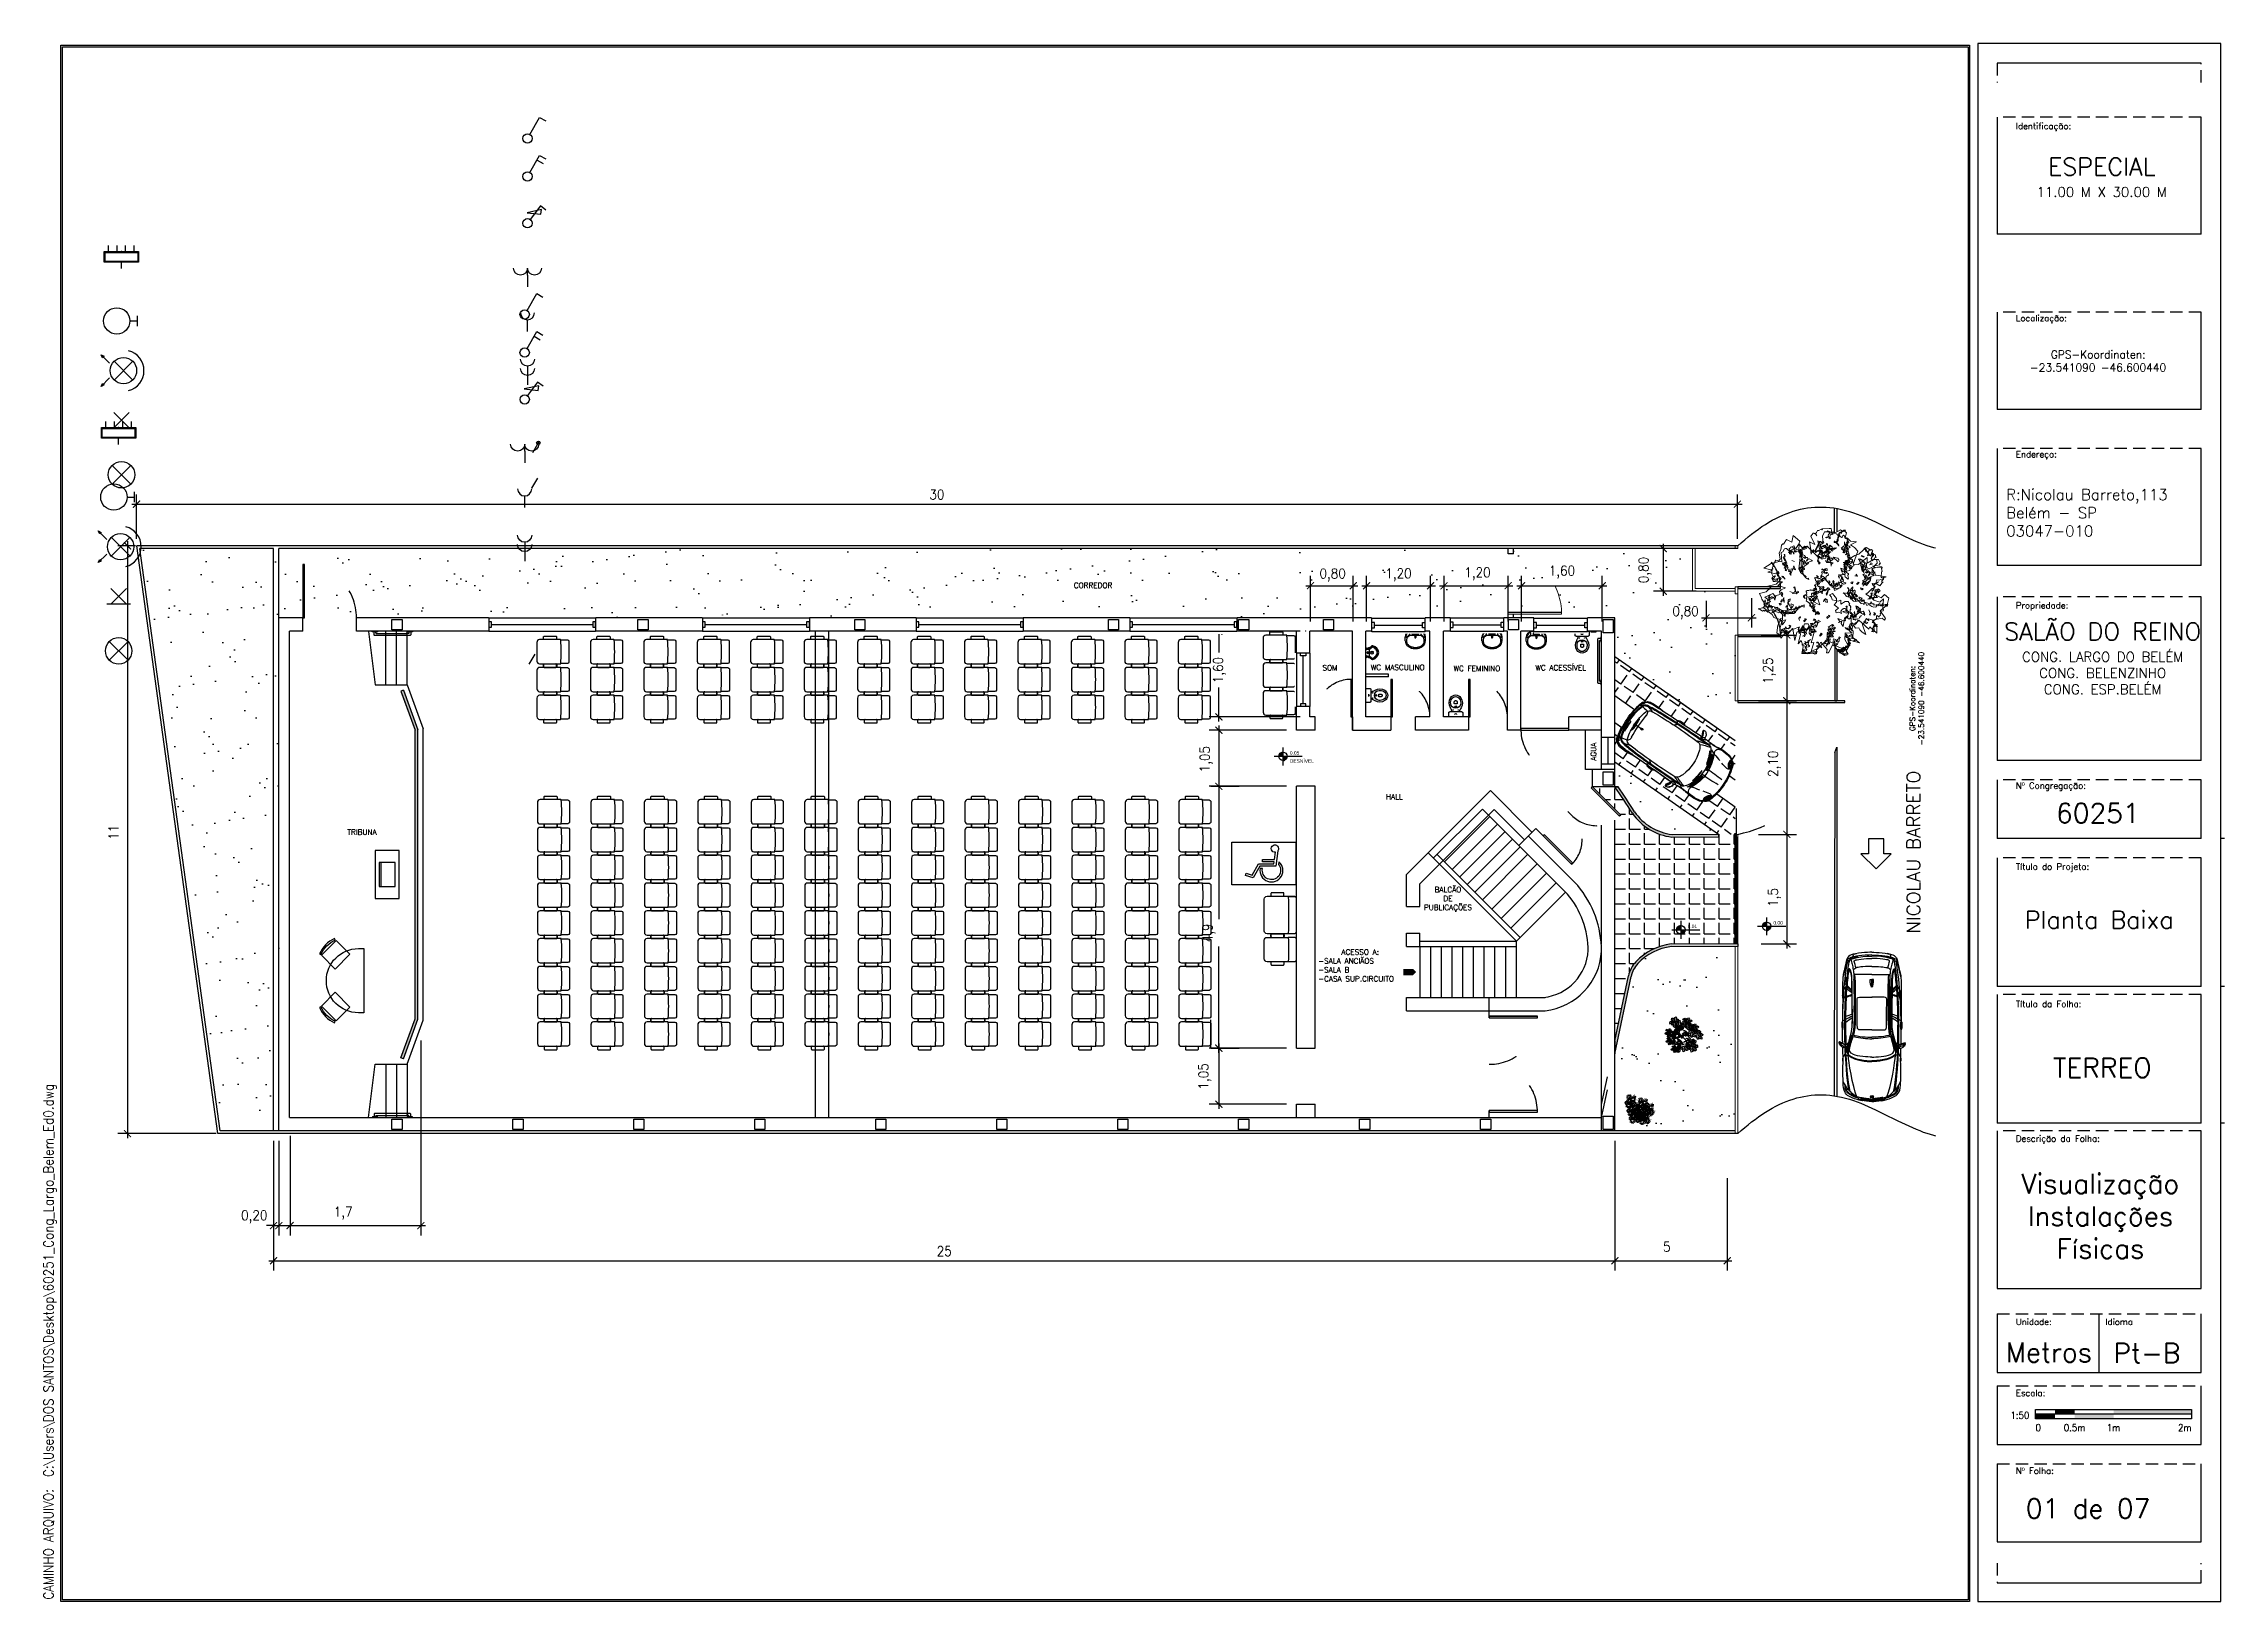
# Paper-space layout 'EST-TERREO_F01' of a CAD drawing. Header units: millimetres. Extents: x -4 to 555, y 0 to 399.
# The model-space entities are those that its viewports show. They can reach past a viewport. Long polylines and large blocks are cut down to what shows.
import ezdxf
from ezdxf.enums import TextEntityAlignment as Align

# ---------------------------------------------------------------- set-up
doc = ezdxf.new("R2010")
doc.units = ezdxf.units.MM
doc.set_wipeout_variables(frame=1)
for name, pattern in [('ACAD_ISO10W100', [18.5, 12, -3, 0.5, -3]), ('CACHE2', [4.7625, 3.175, -1.5875]), ('CONTINU', [0]), ('DUCT', [1, 0, -1]), ('EXPOSED', [11.90625, 6.35, -1.5875, 0.79375, -0.79375, 0.79375, -1.5875]), ('EXPOSED0', [6.35, 3.175, -0.79375, 0.396875, -0.79375, 0.396875, -0.79375]), ('HIDDEN2', [4.7625, 3.175, -1.5875]), ('INVISIBLE', [1.27, 0, -1.27]), ('SDOT', [1.5875, 0, -1.5875])]:
    doc.linetypes.add(name, pattern=pattern)
for name, color, linetype, lineweight in [('ARBRE', 251, 'Continuous', 13), ('Axes', 6, 'CACHE2', 13), ('Gate', 150, 'Continuous', 13), ('verdure', 104, 'ACAD_ISO10W100', 13)]:
    doc.layers.add(name, color=color, linetype=linetype, lineweight=lineweight)
for name, color, linetype in [('Block', 1, 'Continuous'), ('Com', 153, 'Continuous'), ('Dimen.', 30, 'Continuous'), ('Dimens', 30, 'Continuous'), ('Door', 130, 'Continuous'), ('Glass', 130, 'Continuous'), ('Lining', 252, 'Continuous'), ('Lite', 83, 'Continuous'), ('Lite-Cqd', 114, 'Continuous'), ('Lite-Swc', 83, 'Continuous'), ('Misc', 61, 'Continuous'), ('Number', 18, 'Continuous'), ('Panel', 53, 'Continuous'), ('Patt', 151, 'Continuous'), ('Power', 43, 'Continuous'), ('Raw', 60, 'Continuous'), ('Site', 63, 'Continuous'), ('Sound', 110, 'Continuous'), ('Stairs', 193, 'Continuous'), ('Surface', 112, 'Continuous'), ('Symb', 223, 'Continuous'), ('Symb-De', 6, 'Continuous'), ('Symb-Hi', 1, 'Continuous'), ('Symb-Num', 43, 'Continuous'), ('Symb10', 140, 'Continuous'), ('Symb2', 140, 'Continuous'), ('Symb3', 140, 'Continuous'), ('Symb4', 140, 'Continuous'), ('Symb5', 140, 'Continuous'), ('Symb9', 1, 'Continuous'), ('Video', 110, 'Continuous'), ('Wall', 144, 'Continuous'), ('Wall-Base', 143, 'Continuous'), ('Wall-Head', 133, 'Continuous'), ('Wall-Head-Strc', 133, 'Continuous'), ('Wire', 84, 'Continuous'), ('Wire-An', 54, 'Continuous')]:
    doc.layers.add(name, color=color, linetype=linetype)
doc.layers.add('NE', color=8, linetype='Continuous', plot=False)
doc.layers.get('Block').off()
doc.styles.add('DIM', font='ROMANS', dxfattribs={"width": 0.9})
doc.styles.add('GRAF', font='GRAF.SHX')
doc.styles.add('MECS', font='ROMANS.shx', dxfattribs={"width": 0.9, "height": 6250})
doc.styles.get("Standard").update_dxf_attribs({"font": 'ROMANS'})
doc.linetypes.add('DEMOLITION', pattern='A,0,-4.7625,-1e-13,[146,mecsline.shx,S=1.5875,R=-45,X=0,Y=0],-4.7625', length=9.525)
doc.dimstyles.new('MECSmm_m', dxfattribs={"dimtxt": 2.5, "dimasz": 1.8, "dimexe": 2.5, "dimexo": 2.5, "dimgap": 1.2, "dimtad": 1, "dimlfac": 0.001, "dimrnd": 0.001, "dimzin": 0, "dimdsep": 46, "dimtxsty": 'DIM', "dimblk1": 'ARCHTICK', "dimblk2": 'ARCHTICK', "dimsah": 1, "dimcen": 1.2, "dimdle": 1.2, "dimadec": 1, "dimazin": 0, "dimtfac": 0.75, "dimtdec": 3, "dimtix": 1, "dimtmove": 2, "dimatfit": 3, "dimfxl": 1, "dimfrac": 1, "dimtolj": 1, "dimtzin": 3, "dimarcsym": 0})
pattern_1 = [(180, (-10.711723, -1.941851), (-0.0109347, -0.0063131505), [0.0072898, -0.0145796]), (300, (-10.711723, -1.941851), (0.0109346987, -0.0063131527), [0.0072898, -0.0145796]), (240, (-10.711723, -1.941851), (-1.3e-09, -0.0126263032), [-0.0145796, 0.0072898])]
pattern_2 = [(55, (0, 0), (-228.871, 160.2573), [203.2, -76.2]), (145, (0, 0), (-160.2573, -228.871), [203.2, -76.2])]
pattern_3 = [(37.5, (4038.9, 0), (-32.001, 978.826), [0, -772.16, 0, -863.6, 0, -825.5]), (7.5, (4038.9, 0), (899.047, 1433.65), [0, -416.56, 0, -695.96, 0, -266.7]), (327.5, (3414.06, 0), (1581.985, 2.874), [0, -254, 0, -914.4, 0, -1193.8]), (317.5, (3414, 0), (1527.113, 445.86), [0, -127, 0, -599.44, 0, -685.8])]

psp = doc.layouts.new('EST-TERREO_F01')

# ---------------------------------------------------------------- texts
at = {"color": 152, "true_color": 0x2776bb, "style": 'MECS'}
for s, p in [('Identificação:', (501.592, 377.469)), ('Localização:', (501.592, 328.192)), ('Endereço:', (501.592, 293.263)), ('Propriedade:', (501.592, 254.511)), ('Nº Congregação:', (501.592, 208.287)), ('Título do Projeto:', (501.592, 187.523)), ('Título da Folha:', (501.592, 152.274)), ('Descrição da Folha:', (501.592, 117.75)), ('Unidade:', (501.592, 70.732)), ('Idioma', (524.569, 70.732)), ('Escala:', (501.592, 52.464)), ('Nº Folha:', (501.592, 32.525))]:
    psp.add_text(s, height=1.6, dxfattribs=at).set_placement(p)
at = {"color": 1, "style": 'MECS', "width": 0.9}
psp.add_text('CAMINHO ARQUIVO:  C:\\Users\\DOS SANTOS\\Desktop\\60251_Cong_Largo_Belem_Ed0.dwg', height=2.5, rotation=90, dxfattribs=at).set_placement((-4.311, 0.274), align=Align.TOP_LEFT)
at = {"layer": 'Wire', "linetype": 'EXPOSED0', "attachment_point": 1, "style": 'MECS'}
for s, insert, char_height, width in [('\\pxqc;{\\W1;\\C30;\\c2254834;ESPECIAL\\P\\H0.55556x;11.00 M X 30.00 M}', (499.889, 370.108), 4.5, 47.4664), ('\\pxqc;{\\W1;\\C1;GPS-Koordinaten: \\P-23.541090 -46.600440}', (500.405, 320.672), 2, 44.57868), ('{\\W1;\\C30;\\c2254834;R:Nicolau Barreto,113  \\P\\pxql;Belém - SP\\P03047-010}', (499.119, 285.138), 2.8, 52.15288), ('\\pxqc;{\\W1;\\C30;\\c2254834;SALÃO DO REINO \\P\\pt4;\\H0.55556x;CONG. LARGO DO BELÉM\\P\\pt2,3,6;CONG.^IBELENZINHO\\P\\pt3,4;CONG. ESP.BELÉM}', (497.792, 250.867), 4.5, 52.13857), ('{\\W1;\\C30;\\c2254834;60251}', (511.911, 204.523), 5, 17.22296), ('\\pxqc;{\\W1;\\C30;\\c2254834;Planta Baixa }', (500.103, 176.902), 4.5, 45.75187), ('\\pxqc;{\\W1;\\C30;\\c2254834;TERREO}', (500.774, 139.21), 5, 45.99278), ('\\pxqc;{\\W1;\\C30;\\c2254834;Visualização\\PInstalações\\PFísicas}', (499.31, 109.488), 5, 47.91497), ('{\\W1;\\C30;\\c2254834;Metros}', (499.028, 66.221), 5, 17.22296), ('{\\W1;\\C30;\\c2254834;Pt-B}', (526.621, 66.028), 5, 17.22296), ('{\\W1;\\C30;\\c2254834;01 de 07}', (504.141, 26.154), 5, 40.65357)]:
    psp.add_mtext(s, dxfattribs=dict(at, insert=insert, char_height=char_height, width=width))

msp = doc.modelspace()

# ---------------------------------------------------------------- texts
at = {"color": 8, "char_height": 100, "attachment_point": 2}
for s, width, insert in [('CORREDOR', 792.26, (-4732, -40929)), ('WC ACESSÍVEL', 2238.42, (4019, -42470)), ('SOM', 792.26, (-298, -42472)), ('WC MASCULINO', 2238.42, (969, -42464)), ('WC FEMININO', 2238.42, (2451, -42483)), ('HALL', 792.26, (907, -44885)), ('TRIBUNA', 2238.42, (-18411, -45545)), ('BALCÃO DE PUBLICAÇÕES', 792.26, (1909, -46622)), ('ACESSO A:\\P\\pxql;-SALA ANCIÃOS\\P-SALA B\\P-CASA SUP.CIRCUITO', 1574.58, (267, -47791))]:
    msp.add_mtext_dynamic_manual_height_columns(s, width=width, gutter_width=1250, heights=[0], dxfattribs=dict(at, insert=insert))
at = {"color": 8, "char_height": 100, "attachment_point": 2, "rotation": 90}
for s, width, insert in [('GPS-Koordinaten: \\P-23.541090 -46.600440', 7144.5, (10550, -43097)), ('AGUA', 792.26, (4582, -44092))]:
    msp.add_mtext_dynamic_manual_height_columns(s, width=width, gutter_width=1250, heights=[0], dxfattribs=dict(at, insert=insert))
at = {"style": 'GRAF'}
for tag, p in [('0.05', (-1050, -44148)), ('DESNÍVEL', (-1050, -44299)), ('0.01', (6394, -47393)), ('0.00', (7999, -47328))]:
    msp.add_attdef(tag, p, '0.00', height=66.2, dxfattribs=at)
at = {"layer": 'NE', "color": 8, "insert": (10495, -45970), "char_height": 250, "attachment_point": 2, "rotation": 90}
msp.add_mtext_dynamic_manual_height_columns('NICOLAU BARRETO', width=13115.87, gutter_width=1250, heights=[0], dxfattribs=at)

# ---------------------------------------------------------------- blocks, each defined once
blk = doc.blocks.new('E.IntLight-Wall Light')
at = {"color": 0, "linetype": 'ByBlock', "lineweight": -2}
for p, q in [((-0.044, 0), (0.044, 0)), ((0, 0.062), (0, 0))]:
    blk.add_line(p, q, dxfattribs=at)
blk.add_circle((0, 0.174), 0.111, dxfattribs=at)
blk = doc.blocks.new('E.IntLight-Flood Light')
at = {"color": 0, "linetype": 'ByBlock', "lineweight": -2}
for p, q in [((-0.079, -0.079), (0.079, 0.079)), ((-0.079, 0.079), (0.079, -0.079))]:
    blk.add_line(p, q, dxfattribs=at)
for points in [[(0.188, 0.134), (0.175, 0.109), (0.163, 0.121), (0.188, 0.134), (0.116, 0.062)], [(0.188, -0.134), (0.163, -0.121), (0.175, -0.109), (0.188, -0.134), (0.116, -0.062)]]:
    blk.add_lwpolyline(points, dxfattribs=at)
blk.add_circle((0, 0), 0.111, dxfattribs=at)
blk.add_arc((0, 0), 0.173, 104.4359, 255.5641, dxfattribs=at)
blk = doc.blocks.new('E.IntLight-General Light')
at = {"color": 0, "linetype": 'ByBlock', "lineweight": -2}
for p, q in [((-0.07874, 0.07874), (0.07874, -0.07874)), ((-0.07874, -0.07874), (0.07874, 0.07874))]:
    blk.add_line(p, q, dxfattribs=at)
blk.add_circle((0, 0), 0.11136, dxfattribs=at)
blk = doc.blocks.new('*U61')
at = {"color": 0, "linetype": 'ByBlock', "lineweight": -2}
for p, q in [((0.02, 0.109), (0.102, 0.252)), ((0.102, 0.252), (0.153, 0.222))]:
    blk.add_line(p, q, dxfattribs=at)
blk.add_circle((0, 0.075), 0.0394, dxfattribs=at)
at = {"layer": 'Symb4', "color": 0, "linetype": 'ByBlock', "lineweight": -2, "style": 'MECS', "width": 0.9}
blk.add_attdef('SC', (-0.022, 0.282), '', height=0.0984, dxfattribs=at)
blk = doc.blocks.new('*U84')
at = {"color": 0, "linetype": 'ByBlock', "lineweight": -2}
blk.add_line((0, 0), (0, 0.098), dxfattribs=at)
blk.add_arc((0, 0.157), 0.0591, 180, 0, dxfattribs=at)
at = {"layer": 'Lining', "color": 0, "style": 'MECS', "width": 0.8, "flags": 1}
blk.add_attdef('PW', text='', height=0.0787, dxfattribs=at).set_placement((0.109, -0.009), align=Align.MIDDLE)
at = {"layer": 'Symb-Hi', "color": 0, "style": 'MECS', "width": 0.9, "flags": 1}
blk.add_attdef('DB', text='', height=0.0787, dxfattribs=at).set_placement((0.216, 0.098), align=Align.MIDDLE)
at = {"layer": 'Symb-Num', "color": 0, "style": 'MECS', "width": 0.9}
blk.add_attdef('CN', text='', height=0.0984, dxfattribs=at).set_placement((0, 0.269), align=Align.MIDDLE)
at = {"layer": 'Symb10', "color": 0, "style": 'MECS', "width": 0.8, "flags": 1}
blk.add_attdef('DS', text='', height=0.0787, dxfattribs=at).set_placement((0.001, -0.116), align=Align.MIDDLE)
at = {"layer": 'Symb2', "color": 0, "style": 'MECS', "width": 0.8, "flags": 1}
blk.add_attdef('TP', text='', height=0.0787, dxfattribs=at).set_placement((-0.106, -0.224), align=Align.MIDDLE)
at = {"layer": 'Symb3', "color": 0, "style": 'MECS', "width": 0.8, "flags": 8}
blk.add_attdef('SI', text='', height=0.0787, dxfattribs=at).set_placement((0.216, 0.206), align=Align.MIDDLE)
at = {"layer": 'Symb5', "color": 0, "style": 'MECS', "width": 0.8, "flags": 1}
blk.add_attdef('SCN', text='', height=0.0787, dxfattribs=at).set_placement((-0.213, -0.332), align=Align.MIDDLE)
at = {"layer": 'Symb9', "color": 0, "style": 'MECS', "width": 0.8, "flags": 9}
blk.add_attdef('DN', text='', height=0.0787, dxfattribs=at).set_placement((-0.321, -0.44), align=Align.MIDDLE)
blk = doc.blocks.new('*U87')
at = {"color": 0, "linetype": 'ByBlock', "lineweight": -2}
for q in [(0, 0.157), (0, 0)]:
    blk.add_line((0, 0.098), q, dxfattribs=at)
blk.add_lwpolyline([(-0.118, 0.157, 1), (0, 0.157, 1), (0.118, 0.157)], format="xyb", dxfattribs=at)
at = {"layer": 'Lining', "color": 0, "style": 'MECS', "width": 0.8, "flags": 1}
blk.add_attdef('PW', text='', height=0.0787, dxfattribs=at).set_placement((0.176, -0.009), align=Align.MIDDLE)
at = {"layer": 'Symb-Hi', "color": 0, "style": 'MECS', "width": 0.9, "flags": 1}
blk.add_attdef('DB', text='', height=0.0787, dxfattribs=at).set_placement((0.284, 0.098), align=Align.MIDDLE)
at = {"layer": 'Symb-Num', "color": 0, "style": 'MECS', "width": 0.9}
blk.add_attdef('CN', text='', height=0.0984, dxfattribs=at).set_placement((0, 0.304), align=Align.MIDDLE)
at = {"layer": 'Symb10', "color": 0, "style": 'MECS', "width": 0.8, "flags": 1}
blk.add_attdef('DS', text='', height=0.0787, dxfattribs=at).set_placement((0.069, -0.116), align=Align.MIDDLE)
at = {"layer": 'Symb2', "color": 0, "style": 'MECS', "width": 0.8, "flags": 1}
blk.add_attdef('TP', text='', height=0.0787, dxfattribs=at).set_placement((-0.038, -0.224), align=Align.MIDDLE)
at = {"layer": 'Symb3', "color": 0, "style": 'MECS', "width": 0.8, "flags": 8}
blk.add_attdef('SI', text='', height=0.0787, dxfattribs=at).set_placement((0.284, 0.206), align=Align.MIDDLE)
at = {"layer": 'Symb5', "color": 0, "style": 'MECS', "width": 0.8, "flags": 1}
blk.add_attdef('SCN', text='', height=0.0787, dxfattribs=at).set_placement((-0.146, -0.332), align=Align.MIDDLE)
at = {"layer": 'Symb9', "color": 0, "style": 'MECS', "width": 0.8, "flags": 9}
blk.add_attdef('DN', text='', height=0.0787, dxfattribs=at).set_placement((-0.253, -0.44), align=Align.MIDDLE)
blk = doc.blocks.new('E.IntPan-Distrib Board (flush)')
at = {"color": 0, "linetype": 'ByBlock', "lineweight": -2}
blk.add_point((0, 0), dxfattribs=at)
at = {"layer": 'Symb-De', "style": 'MECS', "width": 0.8}
blk.add_attdef('DBN', text='', height=0.118, dxfattribs=at).set_placement((0, 0.205), align=Align.MIDDLE)
at = {"layer": 'Symb-Hi', "color": 0, "style": 'MECS', "width": 0.9, "flags": 1}
blk.add_attdef('DB', text='', height=0.0787, dxfattribs=at).set_placement((0.413, 0.081), align=Align.MIDDLE)
at = {"layer": 'Symb3', "color": 0, "style": 'MECS', "width": 0.8, "flags": 8}
blk.add_attdef('SI', text='', height=0.0787, dxfattribs=at).set_placement((0.413, -0.02), align=Align.MIDDLE)
at = {"layer": 'Symb9', "color": 0, "style": 'MECS', "width": 0.8, "flags": 9}
blk.add_attdef('DN', text='', height=0.0787, dxfattribs=at).set_placement((0.413, -0.126), align=Align.MIDDLE)
at = {"color": 18, "linetype": 'ByBlock'}
blk.add_wipeout([(-0.119, -0.072), (0.119, -0.072), (0.119, -0.006), (-0.119, -0.006)], dxfattribs=at)
at = {"linetype": 'ByBlock', "lineweight": -2}
h = blk.add_hatch(color=0, dxfattribs=at)
h.paths.add_polyline_path([(-0.125, 0), (-0.125, -0.078), (0.125, -0.078), (0.125, 0)])
h.paths.add_polyline_path([(0.119, -0.006), (0.119, -0.072), (-0.119, -0.072), (-0.119, -0.006)], flags=16)
at = {"color": 0, "linetype": 'ByBlock', "lineweight": -2}
for p, q in [((-0.094, 0), (-0.094, 0.044)), ((-0.031, 0), (-0.031, 0.044)), ((0.031, 0), (0.031, 0.044)), ((0.094, 0), (0.094, 0.044)), ((0, -0.123), (0, -0.078))]:
    blk.add_line(p, q, dxfattribs=at)
for points in [[(-0.125, -0.078), (0.125, -0.078), (0.125, 0), (-0.125, 0)], [(-0.119, -0.072), (0.119, -0.072), (0.119, -0.006), (-0.119, -0.006)]]:
    blk.add_lwpolyline(points, close=True, dxfattribs=at)
blk = doc.blocks.new('*U89')
at = {"color": 0, "linetype": 'ByBlock', "lineweight": -2}
blk.add_line((0, 0.157), (0, 0), dxfattribs=at)
for centre in [(0, 0.217), (0, 0.138)]:
    blk.add_arc(centre, 0.0591, 180, 0, dxfattribs=at)
at = {"layer": 'Lining', "color": 0, "style": 'MECS', "width": 0.8, "flags": 1}
blk.add_attdef('PW', text='', height=0.0787, dxfattribs=at).set_placement((0.109, -0.009), align=Align.MIDDLE)
at = {"layer": 'Symb-Hi', "color": 0, "style": 'MECS', "width": 0.9, "flags": 1}
blk.add_attdef('DB', text='', height=0.0787, dxfattribs=at).set_placement((0.216, 0.098), align=Align.MIDDLE)
at = {"layer": 'Symb-Num', "color": 0, "style": 'MECS', "width": 0.9}
blk.add_attdef('CN', text='', height=0.0984, dxfattribs=at).set_placement((0, 0.333), align=Align.MIDDLE)
at = {"layer": 'Symb10', "color": 0, "style": 'MECS', "width": 0.8, "flags": 1}
blk.add_attdef('DS', text='', height=0.0787, dxfattribs=at).set_placement((0.001, -0.116), align=Align.MIDDLE)
at = {"layer": 'Symb2', "color": 0, "style": 'MECS', "width": 0.8, "flags": 1}
blk.add_attdef('TP', text='', height=0.0787, dxfattribs=at).set_placement((-0.106, -0.224), align=Align.MIDDLE)
at = {"layer": 'Symb3', "color": 0, "style": 'MECS', "width": 0.8, "flags": 8}
blk.add_attdef('SI', text='', height=0.0787, dxfattribs=at).set_placement((0.216, 0.206), align=Align.MIDDLE)
at = {"layer": 'Symb5', "color": 0, "style": 'MECS', "width": 0.8, "flags": 1}
blk.add_attdef('SCN', text='', height=0.0787, dxfattribs=at).set_placement((-0.213, -0.332), align=Align.MIDDLE)
at = {"layer": 'Symb9', "color": 0, "style": 'MECS', "width": 0.8, "flags": 9}
blk.add_attdef('DN', text='', height=0.0787, dxfattribs=at).set_placement((-0.321, -0.44), align=Align.MIDDLE)
blk = doc.blocks.new('E.IntLight-Lighting Outlet on Wall')
at = {"color": 0, "linetype": 'ByBlock', "lineweight": -2}
for p, q in [((-0.099, 0), (0.099, 0)), ((-0.065, 0.131), (0.065, 0)), ((0.065, 0.131), (-0.065, 0))]:
    blk.add_line(p, q, dxfattribs=at)
blk = doc.blocks.new('*U91')
at = {"color": 0, "linetype": 'ByBlock', "lineweight": -2}
for p, q in [((0.02, 0.109), (0.102, 0.252)), ((0.08, 0.212), (0.131, 0.183)), ((0.102, 0.252), (0.153, 0.222))]:
    blk.add_line(p, q, dxfattribs=at)
blk.add_circle((0, 0.075), 0.0394, dxfattribs=at)
at = {"layer": 'Symb4', "color": 0, "linetype": 'ByBlock', "lineweight": -2, "style": 'MECS', "width": 0.9}
blk.add_attdef('SC', (-0.022, 0.282), '', height=0.0984, dxfattribs=at)
blk = doc.blocks.new('E.IntSwit-Dimmer')
at = {"color": 0, "linetype": 'ByBlock', "lineweight": -2}
for p, q in [((0.091, 0.232), (0.02, 0.109)), ((0.142, 0.203), (0.091, 0.232))]:
    blk.add_line(p, q, dxfattribs=at)
blk.add_lwpolyline([(0.104, 0.163), (0.104, 0.203), (-0.014, 0.163)], close=True, dxfattribs=at)
blk.add_circle((0, 0.075), 0.0394, dxfattribs=at)
at = {"layer": 'Symb4', "color": 0, "linetype": 'ByBlock', "lineweight": -2, "style": 'MECS', "width": 0.9}
blk.add_attdef('SC', text='', height=0.0984, dxfattribs=at).set_placement((0.06, 0.329), align=Align.MIDDLE)
blk = doc.blocks.new('E.IntWir-Neutral')
at = {"color": 0, "linetype": 'ByBlock', "lineweight": -2}
blk.add_line((0.021, 0.036), (-0.03, -0.051), dxfattribs=at)
for radius in [0.0177, 0.00684]:
    blk.add_circle((0.03, 0.051), radius, dxfattribs=at)
blk = doc.blocks.new('E.IntWir-Phase')
at = {"color": 0, "linetype": 'ByBlock', "lineweight": -2}
blk.add_line((-0.03, -0.051), (0.03, 0.051), dxfattribs=at)
at = {"color": 0, "style": 'MECS', "width": 0.9}
blk.add_attdef('NN', text='', height=0.0787, dxfattribs=at).set_placement((0.03, 0.051), align=Align.BOTTOM_CENTER)
blk = doc.blocks.new('G.RefSym-Graphic-Scale')
at = {"linetype": 'ByBlock', "lineweight": -2}
for points in [[(-40, -4.16), (-40, -2.97), (-35, -2.97), (-35, -4.16)], [(-35, -2.97), (-35, -1.78), (-30, -1.78), (-30, -2.97)], [(-30, -4.16), (-30, -2.97), (-20, -2.97), (-20, -4.16)], [(-20, -2.97), (-20, -1.78), (0, -1.78), (0, -2.97)]]:
    blk.add_hatch(color=0, dxfattribs=at).paths.add_polyline_path(points)
at = {"color": 0, "linetype": 'ByBlock', "lineweight": -2}
blk.add_line((0, -2.97), (-40, -2.97), dxfattribs=at)
blk.add_lwpolyline([(-40, -4.16), (-40, -1.78), (0, -1.78), (0, -4.16)], close=True, dxfattribs=at)
at = {"color": 0, "linetype": 'ByBlock', "lineweight": -2, "style": 'MECS', "width": 0.9}
for tag, p in [('GRPSCALE', (-41.59, -4.17)), ('GRPDIS40', (0, -7.4))]:
    blk.add_attdef(tag, text='', height=1.8, dxfattribs=at).set_placement(p, align=Align.RIGHT)
blk.add_attdef('GRPDIS0', (-40, -7.4), '', height=1.8, dxfattribs=at)
for tag, p in [('GRPDIS10', (-30, -7.4)), ('GRPDIS20', (-20, -7.4))]:
    blk.add_attdef(tag, text='', height=1.8, dxfattribs=at).set_placement(p, align=Align.CENTER)
blk = doc.blocks.new('_ArchTick')
at = {"color": 0, "linetype": 'ByBlock', "const_width": 0.15}
blk.add_lwpolyline([(-0.5, -0.5), (0.5, 0.5)], dxfattribs=at)
blk = doc.blocks.new('*D169')
at = {"layer": 'Defpoints', "color": 0, "transparency": 16777216}
for p in [(430.15, 281.29), (19.51, 269.91), (430.15, 269.91)]:
    blk.add_point(p, dxfattribs=at)
at = {"layer": 'Dimens', "color": 0, "lineweight": -2, "transparency": 16777216}
for p, q in [((18.31, 281.29), (431.35, 281.29)), ((19.51, 272.41), (19.51, 283.79)), ((430.15, 272.41), (430.15, 283.79))]:
    blk.add_line(p, q, dxfattribs=at)
at = {"layer": 'Dimens', "color": 0, "lineweight": -2, "transparency": 16777216, "xscale": 1.8, "yscale": 1.8, "zscale": 1.8, "rotation": 180}
blk.add_blockref('_ArchTick', (19.51, 281.29), dxfattribs=at)
at = {"layer": 'Dimens', "color": 0, "lineweight": -2, "transparency": 16777216, "xscale": 1.8, "yscale": 1.8, "zscale": 1.8}
blk.add_blockref('_ArchTick', (430.15, 281.29), dxfattribs=at)
at = {"layer": 'Dimens', "color": 33, "transparency": 16777216, "insert": (224.83, 283.74), "char_height": 2.5, "attachment_point": 5, "style": 'DIM'}
blk.add_mtext('\\A1;30', dxfattribs=at)
blk = doc.blocks.new('*D170')
at = {"layer": 'Defpoints', "color": 0, "transparency": 16777216}
for p in [(54.67, 120.5), (398.74, 120.5), (398.74, 87.21)]:
    blk.add_point(p, dxfattribs=at)
at = {"layer": 'Dimens', "color": 0, "lineweight": -2, "transparency": 16777216}
for p, q in [((54.67, 118), (54.67, 84.71)), ((398.74, 118), (398.74, 84.71)), ((53.47, 87.21), (399.94, 87.21))]:
    blk.add_line(p, q, dxfattribs=at)
at = {"layer": 'Dimens', "color": 0, "lineweight": -2, "transparency": 16777216, "xscale": 1.8, "yscale": 1.8, "zscale": 1.8, "rotation": 180}
blk.add_blockref('_ArchTick', (54.67, 87.21), dxfattribs=at)
at = {"layer": 'Dimens', "color": 0, "lineweight": -2, "transparency": 16777216, "xscale": 1.8, "yscale": 1.8, "zscale": 1.8}
blk.add_blockref('_ArchTick', (398.74, 87.21), dxfattribs=at)
at = {"layer": 'Dimens', "color": 33, "transparency": 16777216, "insert": (226.71, 89.66), "char_height": 2.5, "attachment_point": 5, "style": 'DIM'}
blk.add_mtext('\\A1;25', dxfattribs=at)
blk = doc.blocks.new('*D171')
at = {"layer": 'Defpoints', "color": 0, "transparency": 16777216}
for p in [(21.73, 270.6), (17.21, 119.81), (42.48, 119.81)]:
    blk.add_point(p, dxfattribs=at)
at = {"layer": 'Dimen.', "color": 0, "lineweight": -2, "transparency": 16777216}
for p, q in [((19.23, 270.6), (14.71, 270.6)), ((17.21, 271.8), (17.21, 118.61)), ((39.98, 119.81), (14.71, 119.81))]:
    blk.add_line(p, q, dxfattribs=at)
at = {"layer": 'Dimen.', "color": 0, "lineweight": -2, "transparency": 16777216, "xscale": 1.8, "yscale": 1.8, "zscale": 1.8}
for p, rotation in [((17.21, 270.6), 90), ((17.21, 119.81), 270)]:
    blk.add_blockref('_ArchTick', p, dxfattribs=dict(at, rotation=rotation))
at = {"layer": 'Dimen.', "color": 33, "transparency": 16777216, "insert": (13.62, 197.11), "char_height": 2.5, "attachment_point": 5, "rotation": 90, "style": 'DIM'}
blk.add_mtext('\\A1;11', dxfattribs=at)
blk = doc.blocks.new('*D172')
at = {"layer": 'Defpoints', "color": 0, "transparency": 16777216}
for p in [(54.67, 120.5), (56.04, 120.5), (56.04, 96.21)]:
    blk.add_point(p, dxfattribs=at)
at = {"layer": 'Dimens', "color": 0, "lineweight": -2, "transparency": 16777216}
for p, q in [((54.67, 118), (54.67, 93.71)), ((56.04, 118), (56.04, 93.71)), ((54.67, 96.21), (52.87, 96.21)), ((54.67, 96.21), (56.04, 96.21)), ((56.04, 96.21), (57.84, 96.21))]:
    blk.add_line(p, q, dxfattribs=at)
at = {"layer": 'Dimens', "color": 0, "lineweight": -2, "transparency": 16777216, "xscale": 1.8, "yscale": 1.8, "zscale": 1.8}
blk.add_blockref('_ArchTick', (54.67, 96.21), dxfattribs=at)
at = {"layer": 'Dimens', "color": 0, "lineweight": -2, "transparency": 16777216, "xscale": 1.8, "yscale": 1.8, "zscale": 1.8, "rotation": 180}
blk.add_blockref('_ArchTick', (56.04, 96.21), dxfattribs=at)
at = {"layer": 'Dimens', "color": 33, "transparency": 16777216, "insert": (49.72, 98.48), "char_height": 2.5, "attachment_point": 5, "style": 'DIM'}
blk.add_mtext('\\A1;0,20', dxfattribs=at)
blk = doc.blocks.new('*D173')
at = {"layer": 'Defpoints', "color": 0, "transparency": 16777216}
for p in [(92.46, 146.23), (58.9, 121.74), (92.46, 96.21)]:
    blk.add_point(p, dxfattribs=at)
at = {"layer": 'Dimens', "color": 0, "lineweight": -2, "transparency": 16777216}
for p, q in [((92.46, 143.73), (92.46, 93.71)), ((58.9, 119.24), (58.9, 93.71)), ((57.7, 96.21), (93.66, 96.21))]:
    blk.add_line(p, q, dxfattribs=at)
at = {"layer": 'Dimens', "color": 0, "lineweight": -2, "transparency": 16777216, "xscale": 1.8, "yscale": 1.8, "zscale": 1.8, "rotation": 180}
blk.add_blockref('_ArchTick', (58.9, 96.21), dxfattribs=at)
at = {"layer": 'Dimens', "color": 0, "lineweight": -2, "transparency": 16777216, "xscale": 1.8, "yscale": 1.8, "zscale": 1.8}
blk.add_blockref('_ArchTick', (92.46, 96.21), dxfattribs=at)
at = {"layer": 'Dimens', "color": 33, "transparency": 16777216, "insert": (72.54, 99.39), "char_height": 2.5, "attachment_point": 5, "style": 'DIM'}
blk.add_mtext('\\A1;1,7', dxfattribs=at)
blk = doc.blocks.new('*D174')
at = {"layer": 'Defpoints', "color": 0, "transparency": 16777216}
for p in [(398.74, 120.5), (427.57, 110.89), (427.57, 87.21)]:
    blk.add_point(p, dxfattribs=at)
at = {"layer": 'Dimens', "color": 0, "lineweight": -2, "transparency": 16777216}
for p, q in [((398.74, 118), (398.74, 84.71)), ((427.57, 108.39), (427.57, 84.71)), ((397.54, 87.21), (428.77, 87.21))]:
    blk.add_line(p, q, dxfattribs=at)
at = {"layer": 'Dimens', "color": 0, "lineweight": -2, "transparency": 16777216, "xscale": 1.8, "yscale": 1.8, "zscale": 1.8, "rotation": 180}
blk.add_blockref('_ArchTick', (398.74, 87.21), dxfattribs=at)
at = {"layer": 'Dimens', "color": 0, "lineweight": -2, "transparency": 16777216, "xscale": 1.8, "yscale": 1.8, "zscale": 1.8}
blk.add_blockref('_ArchTick', (427.57, 87.21), dxfattribs=at)
at = {"layer": 'Dimens', "color": 33, "transparency": 16777216, "insert": (412.05, 90.82), "char_height": 2.5, "attachment_point": 5, "style": 'DIM'}
blk.add_mtext('\\A1;5', dxfattribs=at)
blk = doc.blocks.new('*D175')
at = {"layer": 'Defpoints', "color": 0, "transparency": 16777216}
for p in [(422.11, 269.91), (411.12, 258.95), (422.11, 258.95)]:
    blk.add_point(p, dxfattribs=at)
at = {"layer": 'Dimen.', "color": 0, "lineweight": -2, "transparency": 16777216}
for p, q in [((419.61, 269.91), (408.62, 269.91)), ((411.12, 271.11), (411.12, 257.75)), ((419.61, 258.95), (408.62, 258.95))]:
    blk.add_line(p, q, dxfattribs=at)
at = {"layer": 'Dimen.', "color": 0, "lineweight": -2, "transparency": 16777216, "xscale": 1.8, "yscale": 1.8, "zscale": 1.8}
for p, rotation in [((411.12, 269.91), 90), ((411.12, 258.95), 270)]:
    blk.add_blockref('_ArchTick', p, dxfattribs=dict(at, rotation=rotation))
at = {"layer": 'Dimen.', "color": 33, "transparency": 16777216, "insert": (406.47, 264.39), "char_height": 2.5, "attachment_point": 5, "rotation": 90, "style": 'DIM'}
blk.add_mtext('\\A1;0,80', dxfattribs=at)
blk = doc.blocks.new('*D176')
at = {"layer": 'Defpoints', "color": 0, "transparency": 16777216}
for p in [(422.11, 258.95), (433.76, 259.63), (433.76, 252.14)]:
    blk.add_point(p, dxfattribs=at)
at = {"layer": 'Dimens', "color": 0, "lineweight": -2, "transparency": 16777216}
for p, q in [((420.91, 252.14), (434.96, 252.14)), ((422.11, 256.45), (422.11, 249.64)), ((433.76, 257.13), (433.76, 249.64))]:
    blk.add_line(p, q, dxfattribs=at)
at = {"layer": 'Dimens', "color": 0, "lineweight": -2, "transparency": 16777216, "xscale": 1.8, "yscale": 1.8, "zscale": 1.8, "rotation": 180}
blk.add_blockref('_ArchTick', (422.11, 252.14), dxfattribs=at)
at = {"layer": 'Dimens', "color": 0, "lineweight": -2, "transparency": 16777216, "xscale": 1.8, "yscale": 1.8, "zscale": 1.8}
blk.add_blockref('_ArchTick', (433.76, 252.14), dxfattribs=at)
at = {"layer": 'Dimens', "color": 33, "transparency": 16777216, "insert": (416.86, 253.44), "char_height": 2.5, "attachment_point": 5, "style": 'DIM'}
blk.add_mtext('\\A1;0,80', dxfattribs=at)
blk = doc.blocks.new('*D177')
at = {"layer": 'Defpoints', "color": 0, "transparency": 16777216}
for p in [(433.76, 247.71), (433.07, 230.85), (442.84, 230.85)]:
    blk.add_point(p, dxfattribs=at)
at = {"layer": 'Dimen.', "color": 0, "lineweight": -2, "transparency": 16777216}
for p, q in [((436.26, 247.71), (445.34, 247.71)), ((442.84, 248.91), (442.84, 229.65)), ((435.57, 230.85), (445.34, 230.85))]:
    blk.add_line(p, q, dxfattribs=at)
at = {"layer": 'Dimen.', "color": 0, "lineweight": -2, "transparency": 16777216, "xscale": 1.8, "yscale": 1.8, "zscale": 1.8}
for p, rotation in [((442.84, 247.71), 90), ((442.84, 230.85), 270)]:
    blk.add_blockref('_ArchTick', p, dxfattribs=dict(at, rotation=rotation))
at = {"layer": 'Dimen.', "color": 33, "transparency": 16777216, "insert": (438.36, 238.57), "char_height": 2.5, "attachment_point": 5, "rotation": 90, "style": 'DIM'}
blk.add_mtext('\\A1;1,25', dxfattribs=at)
blk = doc.blocks.new('*D178')
at = {"layer": 'Defpoints', "color": 0, "transparency": 16777216}
for p in [(433.07, 230.85), (433.07, 196.58), (442.84, 196.58)]:
    blk.add_point(p, dxfattribs=at)
at = {"layer": 'Dimen.', "color": 0, "lineweight": -2, "transparency": 16777216}
for p, q in [((435.57, 230.85), (445.34, 230.85)), ((442.84, 232.05), (442.84, 195.38)), ((435.57, 196.58), (445.34, 196.58))]:
    blk.add_line(p, q, dxfattribs=at)
at = {"layer": 'Dimen.', "color": 0, "lineweight": -2, "transparency": 16777216, "xscale": 1.8, "yscale": 1.8, "zscale": 1.8}
for p, rotation in [((442.84, 230.85), 90), ((442.84, 196.58), 270)]:
    blk.add_blockref('_ArchTick', p, dxfattribs=dict(at, rotation=rotation))
at = {"layer": 'Dimen.', "color": 33, "transparency": 16777216, "insert": (439.66, 214.67), "char_height": 2.5, "attachment_point": 5, "rotation": 90, "style": 'DIM'}
blk.add_mtext('\\A1;2,10', dxfattribs=at)
blk = doc.blocks.new('*D179')
at = {"layer": 'Defpoints', "color": 0, "transparency": 16777216}
for p in [(433.07, 196.58), (433.76, 168.48), (442.84, 168.48)]:
    blk.add_point(p, dxfattribs=at)
at = {"layer": 'Dimen.', "color": 0, "lineweight": -2, "transparency": 16777216}
for p, q in [((435.57, 196.58), (445.34, 196.58)), ((442.84, 197.78), (442.84, 167.28)), ((436.26, 168.48), (445.34, 168.48))]:
    blk.add_line(p, q, dxfattribs=at)
at = {"layer": 'Dimen.', "color": 0, "lineweight": -2, "transparency": 16777216, "xscale": 1.8, "yscale": 1.8, "zscale": 1.8}
for p, rotation in [((442.84, 196.58), 90), ((442.84, 168.48), 270)]:
    blk.add_blockref('_ArchTick', p, dxfattribs=dict(at, rotation=rotation))
at = {"layer": 'Dimen.', "color": 33, "transparency": 16777216, "insert": (439.66, 180.4), "char_height": 2.5, "attachment_point": 5, "rotation": 90, "style": 'DIM'}
blk.add_mtext('\\A1;1,5', dxfattribs=at)
blk = doc.blocks.new('*D180')
at = {"layer": 'Defpoints', "color": 0, "transparency": 16777216}
for p in [(317.04, 141.74), (297.15, 127.35), (317.04, 127.35)]:
    blk.add_point(p, dxfattribs=at)
at = {"layer": 'Dimen.', "color": 0, "lineweight": -2, "transparency": 16777216}
for p, q in [((314.54, 141.74), (294.65, 141.74)), ((297.15, 142.94), (297.15, 126.15)), ((314.54, 127.35), (294.65, 127.35))]:
    blk.add_line(p, q, dxfattribs=at)
at = {"layer": 'Dimen.', "color": 0, "lineweight": -2, "transparency": 16777216, "xscale": 1.8, "yscale": 1.8, "zscale": 1.8}
for p, rotation in [((297.15, 141.74), 90), ((297.15, 127.35), 270)]:
    blk.add_blockref('_ArchTick', p, dxfattribs=dict(at, rotation=rotation))
at = {"layer": 'Dimen.', "color": 33, "transparency": 16777216, "insert": (293.58, 134.48), "char_height": 2.5, "attachment_point": 5, "rotation": 90, "style": 'DIM'}
blk.add_mtext('\\A1;1,05', dxfattribs=at)
blk = doc.blocks.new('*D181')
at = {"layer": 'Defpoints', "color": 0, "transparency": 16777216}
for p in [(317.04, 223.31), (297.15, 208.91), (317.04, 208.91)]:
    blk.add_point(p, dxfattribs=at)
at = {"layer": 'Dimen.', "color": 0, "lineweight": -2, "transparency": 16777216}
for p, q in [((297.15, 224.51), (297.15, 207.71)), ((314.54, 223.31), (294.65, 223.31)), ((314.54, 208.91), (294.65, 208.91))]:
    blk.add_line(p, q, dxfattribs=at)
at = {"layer": 'Dimen.', "color": 0, "lineweight": -2, "transparency": 16777216, "xscale": 1.8, "yscale": 1.8, "zscale": 1.8}
for p, rotation in [((297.15, 223.31), 90), ((297.15, 208.91), 270)]:
    blk.add_blockref('_ArchTick', p, dxfattribs=dict(at, rotation=rotation))
at = {"layer": 'Dimen.', "color": 33, "transparency": 16777216, "insert": (293.92, 215.86), "char_height": 2.5, "attachment_point": 5, "rotation": 90, "style": 'DIM'}
blk.add_mtext('\\A1;1,05', dxfattribs=at)
blk = doc.blocks.new('*D182')
at = {"layer": 'Defpoints', "color": 0, "transparency": 16777216}
for p in [(320.47, 248.67), (297.15, 226.73), (320.47, 226.73)]:
    blk.add_point(p, dxfattribs=at)
at = {"layer": 'Dimen.', "color": 0, "lineweight": -2, "transparency": 16777216}
for p, q in [((317.97, 248.67), (294.65, 248.67)), ((297.15, 249.87), (297.15, 243.2)), ((297.15, 225.53), (297.15, 234.27)), ((317.97, 226.73), (294.65, 226.73))]:
    blk.add_line(p, q, dxfattribs=at)
at = {"layer": 'Dimen.', "color": 0, "lineweight": -2, "transparency": 16777216, "xscale": 1.8, "yscale": 1.8, "zscale": 1.8}
for p, rotation in [((297.15, 248.67), 90), ((297.15, 226.73), 270)]:
    blk.add_blockref('_ArchTick', p, dxfattribs=dict(at, rotation=rotation))
at = {"layer": 'Dimen.', "color": 33, "transparency": 16777216, "insert": (297.33, 238.73), "char_height": 2.5, "attachment_point": 5, "rotation": 90, "style": 'DIM'}
blk.add_mtext('\\A1;1,60', dxfattribs=at)
blk = doc.blocks.new('*D183')
at = {"layer": 'Defpoints', "color": 0, "transparency": 16777216}
for p in [(395.49, 260.36), (374.79, 248.71), (395.49, 248.71)]:
    blk.add_point(p, dxfattribs=at)
at = {"layer": 'Dimens', "color": 0, "lineweight": -2, "transparency": 16777216}
for p, q in [((373.59, 260.36), (396.69, 260.36)), ((374.79, 251.21), (374.79, 262.86)), ((395.49, 251.21), (395.49, 262.86))]:
    blk.add_line(p, q, dxfattribs=at)
at = {"layer": 'Dimens', "color": 0, "lineweight": -2, "transparency": 16777216, "xscale": 1.8, "yscale": 1.8, "zscale": 1.8, "rotation": 180}
blk.add_blockref('_ArchTick', (374.79, 260.36), dxfattribs=at)
at = {"layer": 'Dimens', "color": 0, "lineweight": -2, "transparency": 16777216, "xscale": 1.8, "yscale": 1.8, "zscale": 1.8}
blk.add_blockref('_ArchTick', (395.49, 260.36), dxfattribs=at)
at = {"layer": 'Dimens', "color": 33, "transparency": 16777216, "insert": (385.15, 263.84), "char_height": 2.5, "attachment_point": 5, "style": 'DIM'}
blk.add_mtext('\\A1;1,60', dxfattribs=at)
blk = doc.blocks.new('*D184')
at = {"layer": 'Defpoints', "color": 0, "transparency": 16777216}
for p in [(371.36, 260.36), (354.91, 248.71), (371.36, 248.71)]:
    blk.add_point(p, dxfattribs=at)
at = {"layer": 'Dimens', "color": 0, "lineweight": -2, "transparency": 16777216}
for p, q in [((353.71, 260.36), (372.56, 260.36)), ((354.91, 251.21), (354.91, 262.86)), ((371.36, 251.21), (371.36, 262.86))]:
    blk.add_line(p, q, dxfattribs=at)
at = {"layer": 'Dimens', "color": 0, "lineweight": -2, "transparency": 16777216, "xscale": 1.8, "yscale": 1.8, "zscale": 1.8, "rotation": 180}
blk.add_blockref('_ArchTick', (354.91, 260.36), dxfattribs=at)
at = {"layer": 'Dimens', "color": 0, "lineweight": -2, "transparency": 16777216, "xscale": 1.8, "yscale": 1.8, "zscale": 1.8}
blk.add_blockref('_ArchTick', (371.36, 260.36), dxfattribs=at)
at = {"layer": 'Dimens', "color": 33, "transparency": 16777216, "insert": (363.49, 263.41), "char_height": 2.5, "attachment_point": 5, "style": 'DIM'}
blk.add_mtext('\\A1;1,20', dxfattribs=at)
blk = doc.blocks.new('*D185')
at = {"layer": 'Defpoints', "color": 0, "transparency": 16777216}
for p in [(351.48, 260.36), (335.03, 248.71), (351.48, 248.71)]:
    blk.add_point(p, dxfattribs=at)
at = {"layer": 'Dimens', "color": 0, "lineweight": -2, "transparency": 16777216}
for p, q in [((333.83, 260.36), (352.68, 260.36)), ((335.03, 251.21), (335.03, 262.86)), ((351.48, 251.21), (351.48, 262.86))]:
    blk.add_line(p, q, dxfattribs=at)
at = {"layer": 'Dimens', "color": 0, "lineweight": -2, "transparency": 16777216, "xscale": 1.8, "yscale": 1.8, "zscale": 1.8, "rotation": 180}
blk.add_blockref('_ArchTick', (335.03, 260.36), dxfattribs=at)
at = {"layer": 'Dimens', "color": 0, "lineweight": -2, "transparency": 16777216, "xscale": 1.8, "yscale": 1.8, "zscale": 1.8}
blk.add_blockref('_ArchTick', (351.48, 260.36), dxfattribs=at)
at = {"layer": 'Dimens', "color": 33, "transparency": 16777216, "insert": (343.23, 263.15), "char_height": 2.5, "attachment_point": 5, "style": 'DIM'}
blk.add_mtext('\\A1;1,20', dxfattribs=at)
blk = doc.blocks.new('*D186')
at = {"layer": 'Defpoints', "color": 0, "transparency": 16777216}
for p in [(331.61, 260.36), (320.64, 248.71), (331.61, 248.71)]:
    blk.add_point(p, dxfattribs=at)
at = {"layer": 'Dimens', "color": 0, "lineweight": -2, "transparency": 16777216}
for p, q in [((319.44, 260.36), (332.81, 260.36)), ((320.64, 251.21), (320.64, 262.86)), ((331.61, 251.21), (331.61, 262.86))]:
    blk.add_line(p, q, dxfattribs=at)
at = {"layer": 'Dimens', "color": 0, "lineweight": -2, "transparency": 16777216, "xscale": 1.8, "yscale": 1.8, "zscale": 1.8, "rotation": 180}
blk.add_blockref('_ArchTick', (320.64, 260.36), dxfattribs=at)
at = {"layer": 'Dimens', "color": 0, "lineweight": -2, "transparency": 16777216, "xscale": 1.8, "yscale": 1.8, "zscale": 1.8}
blk.add_blockref('_ArchTick', (331.61, 260.36), dxfattribs=at)
at = {"layer": 'Dimens', "color": 33, "transparency": 16777216, "insert": (326.34, 263.1), "char_height": 2.5, "attachment_point": 5, "style": 'DIM'}
blk.add_mtext('\\A1;0,80', dxfattribs=at)
blk = doc.blocks.new('*D187')
at = {"layer": 'Defpoints', "color": 0, "transparency": 16777216}
for p in [(317.04, 208.91), (297.15, 141.74), (317.04, 141.74)]:
    blk.add_point(p, dxfattribs=at)
at = {"layer": 'Dimen.', "color": 0, "lineweight": -2, "transparency": 16777216}
for p, q in [((314.54, 208.91), (294.65, 208.91)), ((297.15, 210.11), (297.15, 174.79)), ((297.15, 140.54), (297.15, 167.79)), ((314.54, 141.74), (294.65, 141.74))]:
    blk.add_line(p, q, dxfattribs=at)
at = {"layer": 'Dimen.', "color": 0, "lineweight": -2, "transparency": 16777216, "xscale": 1.8, "yscale": 1.8, "zscale": 1.8}
for p, rotation in [((297.15, 208.91), 90), ((297.15, 141.74), 270)]:
    blk.add_blockref('_ArchTick', p, dxfattribs=dict(at, rotation=rotation))
at = {"layer": 'Dimen.', "color": 33, "transparency": 16777216, "insert": (294.62, 171.29), "char_height": 2.5, "attachment_point": 5, "rotation": 90, "style": 'DIM'}
blk.add_mtext('\\A1;4,9', dxfattribs=at)
blk = doc.blocks.new('A-SR2$0$vaga deficiente')
at = {"layer": 'Raw', "linetype": 'Continuous'}
for p, q in [((0, 0.8), (0, 0)), ((1.2, 0.8), (0, 0.8)), ((1.2, 0), (1.2, 0.8)), ((0, 0), (1.2, 0))]:
    blk.add_line(p, q, dxfattribs=at)
at = {"layer": 'Raw', "linetype": 'ByBlock'}
for points in [[(0.319, 0.435), (0.326, 0.382, 1.607748), (0.624, 0.308), (0.668, 0.308, -1.729757)], [(0.41, 0.393), (0.405, 0.436), (0.626, 0.436), (0.626, 0.478), (0.4, 0.478), (0.383, 0.613, 4.985505), (0.337, 0.64), (0.372, 0.351), (0.673, 0.351), (0.796, 0.135), (0.943, 0.18), (0.93, 0.22), (0.816, 0.185), (0.698, 0.393)]]:
    blk.add_lwpolyline(points, format="xyb", close=True, dxfattribs=at)
blk = doc.blocks.new('Austin Mini dessus')
h = blk.add_hatch()
h.set_pattern_fill('LINE', color=256, scale=0.002, angle=110, style=0)
h.set_pattern_definition([(110, (-6.699831, -1.8671134), (-0.005967048, -0.002171828), [])])
edge = h.paths.add_edge_path()
edge.add_ellipse((0.962, 0.639), major_axis=(0.0365, -0.086), ratio=0.462711, start_angle=90.32125, end_angle=232.82038)
edge.add_line((0.909, 0.678), (0.91, 0.678))
edge.add_line((0.91, 0.678), (0.912, 0.678))
edge.add_line((0.912, 0.678), (0.914, 0.678))
edge.add_line((0.914, 0.678), (0.916, 0.678))
edge.add_line((0.916, 0.678), (0.918, 0.678))
edge.add_line((0.918, 0.678), (0.92, 0.678))
edge.add_line((0.92, 0.678), (0.921, 0.678))
edge.add_line((0.921, 0.678), (0.923, 0.678))
edge.add_line((0.923, 0.678), (0.924, 0.679))
edge.add_line((0.924, 0.679), (0.926, 0.679))
edge.add_line((0.926, 0.679), (0.927, 0.679))
edge.add_line((0.927, 0.679), (0.928, 0.679))
edge.add_line((0.928, 0.679), (0.929, 0.679))
edge.add_line((0.929, 0.679), (0.931, 0.679))
edge.add_line((0.931, 0.679), (0.932, 0.679))
edge.add_line((0.932, 0.679), (0.933, 0.679))
edge.add_line((0.933, 0.679), (0.934, 0.679))
edge.add_line((0.934, 0.679), (0.936, 0.679))
edge.add_line((0.936, 0.679), (0.937, 0.679))
edge.add_line((0.937, 0.679), (0.938, 0.679))
edge.add_line((0.938, 0.679), (0.939, 0.679))
edge.add_line((0.939, 0.679), (0.941, 0.678))
edge.add_line((0.941, 0.678), (0.942, 0.678))
edge.add_line((0.942, 0.678), (0.944, 0.678))
edge.add_line((0.944, 0.678), (0.945, 0.678))
edge.add_line((0.945, 0.678), (0.947, 0.677))
edge.add_line((0.947, 0.677), (0.948, 0.677))
edge.add_line((0.948, 0.677), (0.95, 0.677))
edge.add_line((0.95, 0.677), (0.952, 0.676))
edge.add_line((0.952, 0.676), (0.953, 0.676))
edge.add_line((0.953, 0.676), (0.955, 0.676))
edge.add_line((0.955, 0.676), (0.957, 0.675))
edge.add_line((0.957, 0.675), (0.959, 0.674))
edge.add_line((0.959, 0.674), (0.961, 0.674))
edge.add_line((0.961, 0.674), (0.963, 0.672))
edge.add_line((0.963, 0.672), (0.965, 0.671))
edge.add_line((0.965, 0.671), (0.967, 0.669))
edge.add_line((0.967, 0.669), (0.97, 0.667))
edge.add_line((0.97, 0.667), (0.972, 0.665))
edge.add_line((0.972, 0.665), (0.975, 0.663))
edge.add_line((0.975, 0.663), (0.978, 0.661))
edge.add_line((0.978, 0.661), (0.981, 0.659))
edge.add_line((0.981, 0.659), (0.984, 0.657))
edge.add_line((0.984, 0.657), (0.988, 0.656))
edge.add_line((0.988, 0.656), (0.992, 0.655))
edge.add_line((0.992, 0.655), (0.996, 0.655))
edge.add_line((0.996, 0.655), (1.001, 0.656))
edge.add_line((1.001, 0.656), (1.002, 0.657))
edge = h.paths.add_edge_path()
edge.add_line((1.016, 0.595), (1.013, 0.597))
edge.add_line((1.013, 0.597), (1.003, 0.604))
edge.add_line((1.003, 0.604), (0.996, 0.61))
edge.add_line((0.996, 0.61), (0.991, 0.616))
edge.add_line((0.991, 0.616), (0.988, 0.621))
edge.add_line((0.988, 0.621), (0.985, 0.626))
edge.add_line((0.985, 0.626), (0.984, 0.63))
edge.add_line((0.984, 0.63), (0.983, 0.633))
edge.add_line((0.983, 0.633), (0.982, 0.635))
edge.add_line((0.982, 0.635), (0.981, 0.637))
edge.add_line((0.981, 0.637), (0.98, 0.638))
edge.add_line((0.98, 0.638), (0.979, 0.639))
edge.add_line((0.979, 0.639), (0.978, 0.639))
edge.add_line((0.978, 0.639), (0.977, 0.639))
edge.add_line((0.977, 0.639), (0.976, 0.639))
edge.add_line((0.976, 0.639), (0.975, 0.639))
edge.add_line((0.975, 0.639), (0.974, 0.639))
edge.add_line((0.974, 0.639), (0.973, 0.639))
edge.add_line((0.973, 0.639), (0.972, 0.64))
edge.add_line((0.972, 0.64), (0.971, 0.64))
edge.add_line((0.971, 0.64), (0.97, 0.641))
edge.add_line((0.97, 0.641), (0.969, 0.642))
edge.add_line((0.969, 0.642), (0.968, 0.642))
edge.add_line((0.968, 0.642), (0.967, 0.643))
edge.add_line((0.967, 0.643), (0.966, 0.644))
edge.add_line((0.966, 0.644), (0.965, 0.645))
edge.add_line((0.965, 0.645), (0.964, 0.645))
edge.add_line((0.964, 0.645), (0.963, 0.646))
edge.add_line((0.963, 0.646), (0.962, 0.646))
edge.add_line((0.962, 0.646), (0.961, 0.647))
edge.add_line((0.961, 0.647), (0.959, 0.647))
edge.add_line((0.959, 0.647), (0.958, 0.648))
edge.add_line((0.958, 0.648), (0.957, 0.648))
edge.add_line((0.957, 0.648), (0.955, 0.649))
edge.add_line((0.955, 0.649), (0.954, 0.649))
edge.add_line((0.954, 0.649), (0.952, 0.65))
edge.add_line((0.952, 0.65), (0.951, 0.65))
edge.add_line((0.951, 0.65), (0.949, 0.65))
edge.add_line((0.949, 0.65), (0.947, 0.65))
edge.add_line((0.947, 0.65), (0.945, 0.65))
edge.add_line((0.945, 0.65), (0.944, 0.649))
edge.add_line((0.944, 0.649), (0.942, 0.649))
edge.add_line((0.942, 0.649), (0.94, 0.649))
edge.add_line((0.94, 0.649), (0.938, 0.648))
edge.add_line((0.938, 0.648), (0.936, 0.648))
edge.add_line((0.936, 0.648), (0.933, 0.648))
edge.add_line((0.933, 0.648), (0.931, 0.648))
edge.add_line((0.931, 0.648), (0.929, 0.648))
edge.add_line((0.929, 0.648), (0.926, 0.649))
edge.add_line((0.926, 0.649), (0.924, 0.65))
edge.add_line((0.924, 0.65), (0.921, 0.651))
edge.add_line((0.921, 0.651), (0.918, 0.653))
edge.add_line((0.918, 0.653), (0.915, 0.654))
edge.add_line((0.915, 0.654), (0.913, 0.656))
edge.add_line((0.913, 0.656), (0.912, 0.657))
edge.add_ellipse((0.962, 0.639), major_axis=(0.0365, -0.086), ratio=0.462711, start_angle=-112.60735, end_angle=48.72417)
h = blk.add_hatch()
h.set_pattern_fill('LINE', color=256, scale=0.001313, angle=180, style=0)
h.set_pattern_definition([(180, (-10.711723, -1.941851), (-5e-19, -0.004168775), [])])
edge = h.paths.add_edge_path()
edge.add_ellipse((-2.157, -0.008), major_axis=(0.001, 0.202), ratio=0.08539, start_angle=274.02685, end_angle=307.60017)
edge.add_line((-2.142, 0.114), (-2.148, 0.113))
edge.add_line((-2.148, 0.113), (-2.149, 0.05))
edge.add_line((-2.149, 0.05), (-2.152, 0.029))
edge.add_line((-2.152, 0.029), (-2.153, 0.009))
edge.add_line((-2.153, 0.009), (-2.153, 0.006))
edge.add_line((-2.153, 0.006), (-2.139, 0.006))
edge = h.paths.add_edge_path()
edge.add_ellipse((-2.157, -0.008), major_axis=(0.001, 0.202), ratio=0.08539, start_angle=247.82693, end_angle=271.80184)
edge.add_line((-2.139, -0.002), (-2.153, -0.002))
edge.add_line((-2.153, -0.002), (-2.153, -0.005))
edge.add_line((-2.153, -0.005), (-2.155, -0.022))
edge.add_line((-2.155, -0.022), (-2.155, -0.054))
edge.add_line((-2.155, -0.054), (-2.147, -0.081))
edge.add_line((-2.147, -0.081), (-2.141, -0.085))
edge = h.paths.add_edge_path()
edge.add_line((-2.153, -0.089), (-2.16, -0.051))
edge.add_line((-2.16, -0.051), (-2.164, -0.005))
edge.add_line((-2.164, -0.005), (-2.163, -0.002))
edge.add_line((-2.163, -0.002), (-2.169, -0.002))
edge.add_arc((3.564, -0.072), 5.734, 179.30361, 180.9043)
edge.add_ellipse((-2.157, -0.008), major_axis=(0.001, 0.202), ratio=0.08539, start_angle=139.89234, end_angle=234.22634)
edge.add_line((-2.143, -0.126), (-2.146, -0.11))
edge.add_line((-2.146, -0.11), (-2.153, -0.089))
edge = h.paths.add_edge_path()
edge.add_line((-2.156, 0.094), (-2.152, 0.128))
edge.add_line((-2.152, 0.128), (-2.143, 0.132))
edge.add_ellipse((-2.157, -0.008), major_axis=(0.001, 0.202), ratio=0.08539, start_angle=314.12998, end_angle=392.98357)
edge.add_arc((3.564, -0.072), 5.734, 177.67463, 179.22528)
edge.add_line((-2.169, 0.006), (-2.163, 0.006))
edge.add_line((-2.163, 0.006), (-2.161, 0.023))
edge.add_line((-2.161, 0.023), (-2.161, 0.048))
edge.add_line((-2.161, 0.048), (-2.156, 0.094))
h = blk.add_hatch()
h.set_pattern_fill('HONEY', color=256, scale=0.002296, angle=180, style=0)
h.set_pattern_definition(pattern_1)
h.paths.add_polyline_path([(0.358, 0.409, -0.029257), (0.363, 0.371, -0.030322), (0.405, 0.182, 0.872408), (0.48, 0.193, 0.092878), (0.372, 0.554, 0.277549), (0.325, 0.576, 0.025461)])
h = blk.add_hatch()
h.set_pattern_fill('HONEY', color=256, scale=0.002296, angle=180, style=0)
h.set_pattern_definition(pattern_1)
h.paths.add_polyline_path([(0.305, -0.54, 0.633866), (0.324, -0.575, 0.296796), (0.374, -0.553, 0.092878), (0.481, -0.191, 0.422182), (0.441, -0.153, 0.021385), (0.399, -0.289, -0.060882), (0.366, -0.363, -0.012293), (0.343, -0.438, -0.01715)])
h = blk.add_hatch()
h.set_pattern_fill('LINE', color=256, scale=0.002, angle=70, style=0)
h.set_pattern_definition([(70, (-6.699831, -1.8671134), (-0.005967048, 0.002171828), [])])
edge = h.paths.add_edge_path()
edge.add_ellipse((0.965, -0.636), major_axis=(0.0362, 0.0861), ratio=0.462711, start_angle=285.79648, end_angle=445.85191)
edge.add_line((0.927, -0.613), (0.928, -0.613))
edge.add_line((0.928, -0.613), (0.93, -0.613))
edge.add_line((0.93, -0.613), (0.932, -0.613))
edge.add_line((0.932, -0.613), (0.934, -0.613))
edge.add_line((0.934, -0.613), (0.935, -0.613))
edge.add_line((0.935, -0.613), (0.937, -0.613))
edge.add_line((0.937, -0.613), (0.939, -0.612))
edge.add_line((0.939, -0.612), (0.94, -0.612))
edge.add_line((0.94, -0.612), (0.941, -0.612))
edge.add_line((0.941, -0.612), (0.943, -0.611))
edge.add_line((0.943, -0.611), (0.944, -0.611))
edge.add_line((0.944, -0.611), (0.945, -0.611))
edge.add_line((0.945, -0.611), (0.946, -0.611))
edge.add_line((0.946, -0.611), (0.948, -0.611))
edge.add_line((0.948, -0.611), (0.949, -0.611))
edge.add_line((0.949, -0.611), (0.95, -0.611))
edge.add_line((0.95, -0.611), (0.951, -0.611))
edge.add_line((0.951, -0.611), (0.953, -0.612))
edge.add_line((0.953, -0.612), (0.954, -0.612))
edge.add_line((0.954, -0.612), (0.955, -0.612))
edge.add_line((0.955, -0.612), (0.957, -0.612))
edge.add_line((0.957, -0.612), (0.958, -0.612))
edge.add_line((0.958, -0.612), (0.959, -0.613))
edge.add_line((0.959, -0.613), (0.961, -0.613))
edge.add_line((0.961, -0.613), (0.963, -0.613))
edge.add_line((0.963, -0.613), (0.964, -0.614))
edge.add_line((0.964, -0.614), (0.966, -0.614))
edge.add_line((0.966, -0.614), (0.967, -0.614))
edge.add_line((0.967, -0.614), (0.969, -0.614))
edge.add_line((0.969, -0.614), (0.971, -0.615))
edge.add_line((0.971, -0.615), (0.973, -0.615))
edge.add_line((0.973, -0.615), (0.974, -0.616))
edge.add_line((0.974, -0.616), (0.976, -0.617))
edge.add_line((0.976, -0.617), (0.978, -0.617))
edge.add_line((0.978, -0.617), (0.98, -0.618))
edge.add_line((0.98, -0.618), (0.982, -0.619))
edge.add_line((0.982, -0.619), (0.984, -0.62))
edge.add_line((0.984, -0.62), (0.986, -0.622))
edge.add_line((0.986, -0.622), (0.989, -0.623))
edge.add_line((0.989, -0.623), (0.991, -0.624))
edge.add_line((0.991, -0.624), (0.994, -0.625))
edge.add_line((0.994, -0.625), (0.997, -0.626))
edge.add_line((0.997, -0.626), (1.001, -0.627))
edge.add_line((1.001, -0.627), (1.005, -0.628))
edge.add_line((1.005, -0.628), (1.009, -0.629))
edge.add_line((1.009, -0.629), (1.013, -0.629))
edge = h.paths.add_edge_path()
edge.add_ellipse((0.965, -0.636), major_axis=(0.0362, 0.0861), ratio=0.462711, start_angle=96.2661, end_angle=263.78579)
edge.add_line((1, -0.662), (1, -0.661))
edge.add_line((1, -0.661), (0.999, -0.658))
edge.add_line((0.999, -0.658), (0.998, -0.655))
edge.add_line((0.998, -0.655), (0.997, -0.653))
edge.add_line((0.997, -0.653), (0.996, -0.652))
edge.add_line((0.996, -0.652), (0.995, -0.652))
edge.add_line((0.995, -0.652), (0.994, -0.652))
edge.add_line((0.994, -0.652), (0.993, -0.652))
edge.add_line((0.993, -0.652), (0.992, -0.652))
edge.add_line((0.992, -0.652), (0.991, -0.652))
edge.add_line((0.991, -0.652), (0.99, -0.652))
edge.add_line((0.99, -0.652), (0.989, -0.651))
edge.add_line((0.989, -0.651), (0.988, -0.651))
edge.add_line((0.988, -0.651), (0.987, -0.65))
edge.add_line((0.987, -0.65), (0.986, -0.65))
edge.add_line((0.986, -0.65), (0.985, -0.649))
edge.add_line((0.985, -0.649), (0.984, -0.648))
edge.add_line((0.984, -0.648), (0.983, -0.647))
edge.add_line((0.983, -0.647), (0.982, -0.647))
edge.add_line((0.982, -0.647), (0.981, -0.646))
edge.add_line((0.981, -0.646), (0.98, -0.645))
edge.add_line((0.98, -0.645), (0.979, -0.645))
edge.add_line((0.979, -0.645), (0.978, -0.644))
edge.add_line((0.978, -0.644), (0.976, -0.644))
edge.add_line((0.976, -0.644), (0.975, -0.643))
edge.add_line((0.975, -0.643), (0.974, -0.643))
edge.add_line((0.974, -0.643), (0.972, -0.642))
edge.add_line((0.972, -0.642), (0.971, -0.642))
edge.add_line((0.971, -0.642), (0.97, -0.641))
edge.add_line((0.97, -0.641), (0.968, -0.641))
edge.add_line((0.968, -0.641), (0.967, -0.64))
edge.add_line((0.967, -0.64), (0.965, -0.64))
edge.add_line((0.965, -0.64), (0.964, -0.639))
edge.add_line((0.964, -0.639), (0.962, -0.639))
edge.add_line((0.962, -0.639), (0.961, -0.639))
edge.add_line((0.961, -0.639), (0.96, -0.638))
edge.add_line((0.96, -0.638), (0.958, -0.638))
edge.add_line((0.958, -0.638), (0.957, -0.637))
edge.add_line((0.957, -0.637), (0.955, -0.637))
edge.add_line((0.955, -0.637), (0.954, -0.636))
edge.add_line((0.954, -0.636), (0.951, -0.636))
edge.add_line((0.951, -0.636), (0.949, -0.635))
edge.add_line((0.949, -0.635), (0.947, -0.635))
edge.add_line((0.947, -0.635), (0.944, -0.634))
edge.add_line((0.944, -0.634), (0.941, -0.633))
edge.add_line((0.941, -0.633), (0.937, -0.633))
edge.add_line((0.937, -0.633), (0.934, -0.632))
edge.add_line((0.934, -0.632), (0.931, -0.631))
edge.add_line((0.931, -0.631), (0.928, -0.63))
edge.add_line((0.928, -0.63), (0.925, -0.63))
edge.add_line((0.925, -0.63), (0.922, -0.629))
edge.add_line((0.922, -0.629), (0.921, -0.629))
for p, q in [((-1.111, 0.758), (-1.085, 0.738)), ((-0.961, 0.847), (-1.037, 0.846)), ((-2.347, 0.195), (-2.346, 0.152)), ((-2.314, 0.353), (-2.318, 0.353)), ((-2.202, 0.002), (-2.202, 0.001)), ((-1.945, 0.006), (-2.196, 0.006)), ((-2.32, -0.003), (-2.317, -0.003)), ((-2.196, -0.002), (-1.945, -0.002)), ((-1.108, -0.762), (-1.082, -0.742)), ((-0.958, -0.85), (-1.034, -0.849))]:
    blk.add_line(p, q)
for points in [[(0.085, -0.758, -0.019391), (-1.748, -0.739, -0.029597), (-2.179, -0.697, -0.232672), (-2.317, -0.589, -0.160452), (-2.319, 0.581, -0.232672), (-2.181, 0.69, -0.029597), (-1.751, 0.733, -0.019391), (0.082, 0.758)], [(-2.38, 0.139, -0.059914), (-2.294, 0.571, -0.229115), (-2.176, 0.663, -0.029558), (-1.75, 0.707, -0.018419), (-0.01, 0.734)], [(-2.395, -0.019, -0.051156), (-2.402, 0.044, -0.188002), (-2.351, 0.182)], [(-2.399, -0.063, 0.218202), (-2.391, -0.009, -0.027109), (-2.398, 0.044, -0.190853), (-2.351, 0.182, -0.138618)], [(-0.021, -0.734, -0.018282), (-1.747, -0.713, -0.029558), (-2.174, -0.671, -0.229115), (-2.292, -0.579, -0.071648), (-2.384, -0.061, -0.071648)], [(0.366, -0.363, -0.012293), (0.343, -0.438, -0.01715), (0.305, -0.54, 0.633866), (0.324, -0.575, 0.296796), (0.374, -0.553, 0.092878), (0.481, -0.191, 0.422182), (0.441, -0.153)]]:
    blk.add_lwpolyline(points, format="xyb")
for centre, radius, start, end in [((0.073, 0.002), 2.541, 164.62233, 195.36034), ((-2.275, 0.639), 0.108, 94.33326, 167.16121), ((-2.245, 0.597), 0.131, 122.1395, 182.50647), ((-2.111, 0.492), 0.269, 134.68241, 148.41654), ((-2.221, 0.665), 0.103, 128.37689, 155.01887), ((-2.329, 0.677), 0.0345, 33.7866, 65.19833), ((-2.309, 0.689), 0.0109, 327.01179, 41.90106), ((-2.01, 0.239), 0.576, 88.25278, 118.54986), ((-2.207, 0.727), 0.0783, 113.72099, 164.9849), ((-2.089, 0.509), 0.326, 89.17412, 117.35402), ((-1.681, 1.695), 1.106, 244.7487, 256.18161), ((-1.965, -1.152), 1.991, 86.61357, 93.43083), ((-1.953, -0.369), 1.185, 84.70406, 91.90744), ((-1.843, 0.376), 0.459, 71.98846, 90.58653), ((-23.982, 1255.882), 1255.266, 271.010561, 271.082729), ((-1.514, 0.364), 0.564, 44.20211, 54.5193), ((-0.198, -0.252), 1.329, 131.86629, 137.00558), ((-1.037, 0.82), 0.0254, 90.36477, 169.49289), ((-1.014, -0.433), 1.305, 88.29437, 91.3706), ((-1.005, 0.268), 0.604, 83.50274, 87.17307), ((-0.961, 0.83), 0.0168, 348.96908, 91.64355), ((-0.941, 0.824), 0.0442, 5.45621, 83.7108), ((-0.286, 0.967), 0.081, 45.8986, 119.98125), ((-2.939, 0.958), 2.679, 357.16943, 358.12528), ((-0.251, 0.826), 0.0125, 177.3574, 248.91994), ((-0.185, 0.95), 0.154, 242.61614, 299.48366), ((-0.22, 0.864), 0.0269, 219.66873, 300.00512), ((0.398, -0.692), 1.483, 105.2424, 115.3881), ((-0.374, 0.844), 0.232, 22.39053, 51.47808), ((-0.374, 0.844), 0.232, 22.39053, 51.47808), ((-0.235, 0.937), 0.101, 286.36694, 324.19558), ((0.494, -0.774), 1.538, 102.70724, 115.52026), ((-0.26, 0.893), 0.108, 352.27046, 21.4425), ((-0.074, 0.903), 0.0825, 197.30717, 245.05499), ((0.387, 8.53), 7.706, 266.1616, 268.47046), ((-0.11, 0.822), 0.00573, 276.88544, 83.8441), ((0.093, 0.387), 0.362, 88.50193, 103.61317), ((-0.231, 1.357), 0.646, 292.31497, 300.44786), ((0.084, 0.666), 0.0927, 48.68417, 91.18927), ((0.084, 0.828), 0.0298, 294.46834, 355.87388), ((0.108, 0.692), 0.0568, 48.97004, 95.56603), ((-0.1, 0.431), 0.391, 26.40089, 51.0838), ((0.503, 0.992), 0.4, 229.15676, 251.60968), ((0.045, 7.001), 6.176, 271.82196, 273.91747), ((0.467, 0.324), 0.54, 92.47626, 110.46391), ((0.505, 0.71), 0.169, 169.81402, 204.55366), ((0.463, 0.712), 0.128, 88.30601, 167.35226), ((0.553, -0.118), 0.987, 77.57305, 96.37431), ((0.561, -0.131), 0.975, 77.41272, 95.52378), ((0.578, 0.77), 0.128, 130.52429, 146.71766), ((0.749, 0.618), 0.229, 39.75433, 85.79209), ((0.678, 0.334), 0.497, 60.18893, 78.88823), ((0.86, 0.638), 0.142, 25.27861, 63.0399), ((0.949, 0.726), 0.0259, 60.08236, 98.97514), ((0.906, 0.619), 0.141, 32.80803, 66.41633), ((-0.732, -0.001), 1.89, 338.55737, 21.63889), ((0.101, 0), 2.546, 166.57207, 193.62419), ((-2.527, 0.244), 0.114, 7.75437, 30.3125), ((0.043, -0.009), 2.471, 173.7724, 185.72536), ((-2.392, 0.181), 0.135, 265.76388, 273.9143), ((-2.205, 0.054), 0.189, 140.47085, 182.55193), ((-2.227, 0.056), 0.162, 138.97889, 183.70904), ((-2.236, 0.058), 0.147, 139.02867, 184.65446), ((-3.367, -0.162), 1.006, 9.28081, 11.95716), ((-2.336, 0.468), 0.114, 81.37368, 111.38636), ((-2.446, 0.691), 0.121, 305.29279, 331.45484), ((-2.281, 0.83), 0.212, 245.25601, 253.16604), ((-1.812, 0.172), 0.537, 160.284, 177.77897), ((-1.812, 0.172), 0.537, 182.18752, 198.976), ((-1.63, 0.171), 0.711, 165.13493, 194.12507), ((0.818, 0.155), 3.142, 176.38204, 182.87796), ((0.818, 0.155), 3.139, 176.38204, 182.87796), ((-2.479, -1.1), 1.688, 76.97128, 84.58175), ((-0.521, 0.027), 1.662, 163.515, 180.73841), ((3.564, -0.072), 5.734, 177.67463, 179.22528), ((-1.947, 0.444), 0.176, 89.38373, 162.0663), ((-2.156, 0.443), 0.117, 4.02345, 60.18178), ((2.941, -0.015), 4.997, 175.3312, 184.81881), ((-2.117, 0.422), 0.0833, 338.73938, 20.69537), ((-1.945, 0.002), 0.0106, 201.29395, 158.82095), ((-0.812, -16.5), 17.158, 88.10517, 93.78775), ((-1.945, 0.002), 0.00382, 270.14126, 90.02238), ((-0.257, 0.52), 0.129, 43.76038, 84.21548), ((-0.5, 0.313), 0.448, 18.72864, 41.43194), ((-1.433, -0.002), 1.433, 341.5101, 18.68702), ((-0.784, 0.049), 1.173, 19.0737, 28.24989), ((-0.61, 0.107), 0.95, 354.83139, 21.05002), ((-1.776, -0.056), 2.114, 2.08975, 13.79166), ((-1.165, 0.03), 1.501, 359.68749, 16.19392), ((0.298, 0.618), 0.0121, 116.13052, 268.50326), ((0.35, 0.254), 0.378, 93.1695, 98.75224), ((0.371, 0.592), 0.0754, 157.02147, 196.77785), ((0.316, 0.559), 0.0202, 61.85134, 145.83673), ((3.235, 1.092), 2.982, 190.08215, 193.40585), ((0.326, 0.551), 0.0249, 165.75639, 203.91279), ((-1.171, -0.072), 1.596, 22.3004, 22.58332), ((0.381, 0.593), 0.066, 143.15732, 192.19289), ((4.02, 1.268), 3.768, 190.54945, 193.74096), ((0.353, 0.594), 0.0292, 122.07256, 190.35501), ((1.982, 0.807), 1.672, 187.52867, 193.78053), ((0.33, 0.527), 0.05, 33.15606, 95.20382), ((-0.086, 0.325), 0.427, 348.50338, 15.80241), ((0.33, 0.268), 0.173, 83.26128, 91.63233), ((-0.826, -0.001), 1.23, 19.87251, 20.67807), ((0.33, 0.623), 0.00896, 326.66377, 93.60162), ((0.04, 0.345), 0.311, 340.1006, 17.99395), ((0.032, 0.346), 0.327, 338.49393, 11.02164), ((0.032, 0.346), 0.332, 337.22057, 11.02164), ((-0.866, -0.001), 1.376, 332.42986, 27.76641), ((-0.826, -0.001), 1.23, 345.16936, 16.87903), ((-1.171, -0.072), 1.596, 9.14672, 16.09381), ((-0.538, 0.085), 1.024, 6.03884, 27.26405), ((-0.56, -3.792), 4.503, 74.69609, 78.00095), ((0.619, -3.114), 3.234, 83.18606, 93.90291), ((0.442, 0.192), 0.0382, 195.88301, 0.28976), ((1.359, 3.185), 2.743, 256.39102, 261.19941), ((0.958, 0.551), 0.0792, 256.47391, 319.8439), ((-0.777, -0.001), 1.904, 339.97382, 20.22244), ((0.875, 0.621), 0.188, 319.72994, 336.92214), ((-2.529, -0.239), 0.114, 329.18527, 351.74339), ((-2.4, -0.054), 0.00896, 147.90923, 274.84708), ((-2.424, -0.025), 0.0292, 303.31803, 11.60048), ((-2.429, 0.222), 0.287, 275.84099, 279.7137), ((-2.389, 0.007), 0.0168, 241.22303, 333.736), ((-2.446, -0.023), 0.0754, 330.31377, 18.02331), ((-2.273, -0.647), 0.108, 193.03505, 265.863), ((-2.335, -0.476), 0.114, 248.80991, 278.82259), ((-2.243, -0.605), 0.131, 177.68979, 238.05677), ((-2.444, -0.699), 0.121, 28.74143, 54.90347), ((-2.281, -0.826), 0.212, 106.82994, 114.73998), ((-2.109, -0.499), 0.269, 211.77972, 225.51385), ((-2.482, 1.091), 1.688, 275.61452, 283.22498), ((-0.521, 0.027), 1.662, 181.00902, 181.05877), ((-0.521, -0.029), 1.662, 179.1375, 196.68127), ((3.564, -0.072), 5.734, 179.30361, 180.9043), ((-1.675, -1.701), 1.106, 104.01465, 115.68867), ((-1.945, -0.451), 0.176, 198.12997, 270.81253), ((-2.155, -0.451), 0.117, 300.01448, 356.17281), ((-2.116, -0.429), 0.0833, 339.5009, 21.45688), ((-0.937, 14.684), 15.344, 266.24072, 272.58713), ((-0.199, 0.251), 1.329, 223.19069, 228.32998), ((0.209, 0.674), 1.427, 247.92696, 262.01584), ((-0.257, -0.516), 0.129, 275.7805, 316.2356), ((0.491, 0.776), 1.538, 244.4126, 257.48903), ((-0.411, -0.354), 0.352, 314.49967, 342.99241), ((-0.099, -0.431), 0.391, 309.11246, 333.79538), ((-1.12, 0.103), 1.501, 331.20003, 347.70646), ((-1.698, 0.32), 2.114, 333.60229, 345.3042), ((-0.595, -0.093), 0.95, 326.34393, 352.56256), ((0.506, -0.991), 0.4, 108.58659, 131.0395), ((-0.784, -0.052), 1.173, 331.94638, 341.12256), ((0.083, -0.19), 0.332, 308.73311, 342.53418), ((0.083, -0.19), 0.327, 310.00647, 342.53418), ((0.09, -0.195), 0.311, 311.61314, 349.50649), ((-0.031, -0.152), 0.427, 320.01592, 347.31495), ((-0.826, -0.001), 1.23, 339.51905, 340.96468), ((0.507, -0.708), 0.169, 155.64261, 190.38225), ((3.254, -1.062), 2.982, 161.59469, 164.91839), ((-0.573, 3.79), 4.503, 282.19532, 285.50017), ((-0.837, -0.086), 1.23, 351.38505, 352.19061), ((4.028, -1.281), 3.768, 162.06199, 165.2535), ((0.308, -0.4), 0.173, 54.77382, 63.14487), ((2.017, -0.714), 1.672, 159.04121, 165.29307), ((0.609, 3.116), 3.234, 266.29336, 266.77498), ((0.498, -0.136), 0.0754, 128.53401, 168.29039), ((0.434, -0.138), 0.0202, 33.36388, 117.34927), ((0.446, -0.078), 0.0121, 87.64306, 240.0158), ((0.507, -0.139), 0.066, 114.66987, 163.70543), ((0.319, -0.422), 0.378, 64.68204, 70.26478), ((0.483, -0.125), 0.0292, 93.5851, 161.86755), ((0.609, 3.116), 3.234, 267.2894, 277.01021), ((0.477, -0.088), 0.00896, 298.17631, 65.11416), ((1.37, -3.18), 2.743, 98.99686, 103.80524), ((0.959, -0.548), 0.0792, 40.35237, 103.72235), ((0.877, -0.618), 0.188, 23.27413, 40.46633), ((-2.327, -0.685), 0.0345, 294.99794, 326.40967), ((-2.219, -0.672), 0.103, 205.17739, 231.81938), ((-2.306, -0.697), 0.0109, 318.29521, 33.18447), ((-2.009, -0.246), 0.576, 241.64641, 271.94348), ((-2.205, -0.734), 0.0783, 195.21137, 246.47527), ((-2.087, -0.516), 0.326, 242.84224, 271.02215), ((-1.969, 1.146), 1.991, 266.76544, 273.5827), ((-1.954, 0.362), 1.185, 268.28882, 275.49221), ((-1.842, -0.382), 0.459, 269.60973, 288.20781), ((-19.68, -1255.956), 1255.266, 89.113537, 89.185705), ((-1.512, -0.369), 0.564, 305.67697, 315.99416), ((-1.034, -0.824), 0.0254, 190.70338, 269.83149), ((-1.015, 0.43), 1.305, 268.82567, 271.90189), ((-1.004, -0.271), 0.604, 273.0232, 276.69352), ((-0.958, -0.834), 0.0168, 268.55272, 11.22719), ((-0.938, -0.827), 0.0442, 276.48546, 354.74006), ((-0.283, -0.968), 0.081, 240.21587, 314.29852), ((-0.248, -0.826), 0.0125, 111.27632, 182.83887), ((-2.936, -0.968), 2.679, 2.07099, 3.02683), ((-0.181, -0.951), 0.154, 60.7126, 117.58013), ((-0.217, -0.865), 0.0269, 60.19115, 140.52754), ((-0.371, -0.845), 0.232, 308.71819, 337.80573), ((-0.371, -0.845), 0.232, 308.71819, 337.80573), ((-0.232, -0.938), 0.101, 36.00069, 73.82933), ((-0.257, -0.894), 0.108, 338.75376, 7.9258), ((-0.071, -0.903), 0.0825, 115.14128, 162.8891), ((0.416, -8.529), 7.706, 91.7258, 94.03467), ((-0.107, -0.823), 0.00573, 276.35216, 83.31083), ((0.094, -0.387), 0.362, 256.5831, 271.69434), ((-0.226, -1.358), 0.646, 59.7484, 67.8813), ((0.086, -0.665), 0.0927, 269.007, 311.51209), ((0.087, -0.827), 0.0298, 4.32239, 65.72793), ((0.11, -0.692), 0.0568, 264.63024, 311.22623), ((0.069, -7.001), 6.176, 86.27879, 88.3743), ((0.468, -0.322), 0.54, 249.73236, 267.72001), ((0.466, -0.71), 0.128, 192.84401, 271.89025), ((0.553, 0.12), 0.987, 263.82196, 282.62322), ((0.561, 0.133), 0.975, 264.67248, 282.78354), ((0.581, -0.768), 0.128, 213.47861, 229.67197), ((0.751, -0.616), 0.229, 274.40418, 320.44194), ((0.679, -0.331), 0.497, 281.30803, 300.00733), ((0.862, -0.635), 0.142, 297.15636, 334.91766), ((0.952, -0.723), 0.0259, 261.22113, 300.1139), ((0.908, -0.616), 0.141, 293.77993, 327.38824)]:
    blk.add_arc(centre, radius, start, end)
at = {"extrusion": (0, 0, -1)}
for centre, major_axis, ratio, start_param, end_param in [((-1.02, 0.838), (-0.119, 0.002), 0.280409, -0.500349, 1.351091), ((0.211, 0.829), (0.0309, 0.0002), 0.410107, 2.982625, 6.342321), ((0.211, 0.829), (0.0309, 0.0002), 0.260336, 0.093494, 2.89072)]:
    blk.add_ellipse(centre, major_axis=major_axis, ratio=ratio, start_param=start_param, end_param=end_param, dxfattribs=at)
for centre, major_axis, ratio in [((-0.279, 0.941), (0.0473, -0.0968), 0.181282), ((0.954, 0.635), (0.048, -0.119), 0.468993), ((0.962, 0.639), (0.0365, -0.086), 0.462711)]:
    blk.add_ellipse(centre, major_axis=major_axis, ratio=ratio, dxfattribs=at)
for centre, major_axis, ratio, start_param, end_param in [((-2.345, 0.173), (0.0014, -0.022), 0.265002, 3.185718, 5.920223), ((-2.196, 0.002), (0.006, 0.00001), 0.654691, 1.568497, 4.760337), ((-2.157, -0.008), (0.001, 0.202), 0.08539, 4.782671, 6.858857), ((-1.916, 0.002), (-0.0409, -0.0001), 0.680435, 0.137807, 6.144261), ((-1.93, 0.002), (-0.027, 0.0003), 0.735291, 0.193159, 6.087683), ((0.331, 0.224), (-0.0036, 0.0218), 0.265002, 3.185718, 5.920223), ((-2.157, -0.008), (0.001, 0.202), 0.08539, 2.441582, 4.743837), ((0.288, -0.44), (0.0072, 0.0209), 0.265002, 3.185718, 5.920223), ((-1.017, -0.842), (-0.119, -0.002), 0.280409, -0.500349, 1.351091), ((0.214, -0.828), (0.0309, -0.0001), 0.410107, 2.982625, 6.342321), ((0.214, -0.828), (0.0309, -0.0001), 0.260336, 0.093494, 2.89072)]:
    blk.add_ellipse(centre, major_axis=major_axis, ratio=ratio, start_param=start_param, end_param=end_param)
for centre, major_axis, ratio in [((0.956, -0.631), (0.047, 0.12), 0.468993), ((0.965, -0.636), (0.0362, 0.0861), 0.462711), ((-0.276, -0.942), (0.047, 0.0969), 0.181282)]:
    blk.add_ellipse(centre, major_axis=major_axis, ratio=ratio)
for points in [[(1.003, 0.518), (0.998, 0.516), (0.992, 0.516), (0.98, 0.518), (0.973, 0.521), (0.96, 0.53), (0.953, 0.536), (0.939, 0.55), (0.932, 0.559), (0.917, 0.582), (0.909, 0.597), (0.896, 0.63), (0.891, 0.647), (0.885, 0.679), (0.884, 0.694), (0.886, 0.718), (0.889, 0.727), (0.895, 0.741), (0.899, 0.746), (0.909, 0.753), (0.915, 0.755), (0.928, 0.754), (0.935, 0.752), (0.95, 0.743), (0.958, 0.737), (0.973, 0.721), (0.98, 0.711), (0.994, 0.69), (1.001, 0.678), (1.012, 0.653), (1.016, 0.64), (1.023, 0.614), (1.025, 0.602), (1.027, 0.578), (1.027, 0.567), (1.024, 0.548), (1.022, 0.539), (1.015, 0.527), (1.01, 0.522), (1.004, 0.519), (1.003, 0.519), (1.003, 0.518)], [(1.004, -0.515), (1, -0.513), (0.994, -0.513), (0.982, -0.515), (0.975, -0.518), (0.962, -0.526), (0.955, -0.532), (0.941, -0.547), (0.934, -0.555), (0.919, -0.579), (0.911, -0.594), (0.898, -0.627), (0.893, -0.644), (0.888, -0.676), (0.887, -0.691), (0.889, -0.715), (0.891, -0.724), (0.897, -0.738), (0.902, -0.743), (0.912, -0.75), (0.917, -0.752), (0.93, -0.751), (0.937, -0.748), (0.952, -0.74), (0.96, -0.734), (0.975, -0.718), (0.983, -0.708), (0.997, -0.686), (1.003, -0.675), (1.014, -0.65), (1.018, -0.637), (1.025, -0.611), (1.027, -0.598), (1.029, -0.574), (1.029, -0.563), (1.026, -0.544), (1.024, -0.536), (1.016, -0.523), (1.012, -0.519), (1.006, -0.516), (1.005, -0.515), (1.004, -0.515)]]:
    blk.add_open_spline(points, degree=3, knots=[0, 0, 0, 0, 0.288393, 0.288393, 0.576787, 0.576787, 0.86518, 0.86518, 1.153574, 1.153574, 1.566608, 1.566608, 1.979642, 1.979642, 2.392676, 2.392676, 2.713477, 2.713477, 3.034277, 3.034277, 3.355077, 3.355077, 3.675877, 3.675877, 3.996678, 3.996678, 4.317478, 4.317478, 4.638278, 4.638278, 4.959078, 4.959078, 5.279879, 5.279879, 5.600679, 5.600679, 5.921479, 5.921479, 6.24228, 6.24228, 6.283185, 6.283185, 6.283185, 6.283185])
blk = doc.blocks.new('WMF2', base_point=(0, 0))
at = {"color": 85, "lineweight": 0}
blk.add_lwpolyline([(81.2, -212.6), (86.4, -202.4), (92.4, -197.6), (98.5, -189.6), (99, -190.2), (98.9, -191.2), (99.5, -191.2), (100, -191.8), (99.9, -192.9), (107.4, -202.2), (106.6, -204.2), (107.6, -204.3), (108.1, -204.9), (108.1, -206), (111.9, -204.6), (113, -203.7), (114.1, -203.8), (114.2, -204.2), (114.1, -204.7), (112.9, -205.8), (117.8, -214.2), (115.8, -208.9), (110.1, -215.9), (115, -221), (115.7, -222.8), (116.4, -221.3), (116.4, -220.8), (117, -220.2), (118.5, -220.4), (121.4, -223.8), (123.4, -224.6), (124.1, -224), (124.6, -224.1), (124.3, -221.4), (124.4, -220.3), (125, -219.8), (134.8, -221.8), (134.7, -222.9), (140.6, -222.8), (141, -223.4), (141, -223.8), (142.6, -224), (142.6, -223.5), (143.7, -222.5), (144.2, -223.1), (145.9, -222.2), (146, -221.2), (147.1, -220.1), (149.2, -220.3), (149.7, -220.9), (149.6, -221.9), (157.2, -218.9), (158.3, -210.6), (152.6, -198.7), (162.8, -199.9), (152.7, -183.1), (154.3, -173.7), (175.9, -184.2), (183.1, -179.1), (189, -172.6), (192.5, -184.1), (195.3, -173.7), (201, -168.9), (202.9, -164.9), (210.8, -168.4), (212.4, -167.4), (213.6, -166.4), (215.1, -160.3), (217.5, -158.4), (210.7, -143), (221.5, -142.3), (222.3, -138.6), (222.8, -126.5), (221.7, -126.4), (221.2, -125.8), (222.5, -124.4), (220.8, -119.9), (220.9, -117.9), (217.9, -115.5), (216, -113.3), (211.7, -115.5), (215.1, -113.7), (215.7, -113.2), (216.2, -113.3), (216.3, -112.7), (215.8, -112.1), (217.4, -110.7), (217.5, -109.6), (213.1, -105.6), (212.6, -105), (197.1, -110.2), (202.9, -101.2), (188.8, -101.7), (195, -95.9), (196.4, -92.3), (193.6, -87.2), (201.5, -82.2), (206.2, -84.5), (217.5, -73.6), (205.8, -70), (212.1, -61.1), (204.1, -55), (204.8, -53.5), (202.8, -51.3), (195.1, -48.9), (190.1, -45.3), (178.3, -45.4), (176.9, -43.8), (174.7, -43.6), (173, -29.2), (166.4, -14.8), (160.9, -29.6), (158.2, -21.4), (152.7, -38.1), (150, -37.7), (143.8, -43.4), (139.6, -38.3), (135.3, -33.2), (133.4, -15.7), (130.6, -23.1), (123.6, -13.7), (122, -1.9), (114.4, -4.3), (111.7, -4.7), (104, -8.8), (99.3, -8.4), (98, -10.9), (97.5, -10.4), (97, -10.4), (99.5, -16.9), (99.1, -17.4), (95.4, -24.9), (90.8, -34.3), (89.4, -32.7), (89.5, -31.6), (81.6, -37.3), (81.6, -38.4), (70.4, -36.8), (69.6, -32.5), (62.2, -27.8), (49.3, -24.4), (44.2, -28.8), (49.5, -33), (47.4, -42.9), (52.2, -53), (31.9, -54.5), (45.9, -59.6), (49.4, -70.1), (59.1, -74.8), (58.3, -81.4), (49.4, -83.8), (46.8, -91.9), (40.1, -89.3), (24.4, -82.9), (24, -87.6), (8.8, -80.9), (12.7, -92.6), (23.6, -100.1), (8.8, -109.6), (3.3, -107.4), (3, -110.6), (3.9, -111.8), (16.6, -120.4), (8.2, -134.5), (9.8, -146.9), (19, -150.2), (22.7, -142.6), (34.4, -144.6), (32.7, -156.4), (43.2, -148.7), (41.6, -148.5), (39.7, -158), (44.9, -159.4), (46.4, -161.1), (40.4, -164.3), (40.4, -170.1), (36.9, -171.3), (31.9, -175.1), (27.1, -181), (44.8, -177.4), (46.4, -177), (49.1, -182.5), (50.2, -181.5), (55.7, -185.7), (50.6, -189.2), (54.4, -189.2), (50.2, -198.2), (52.5, -203.1), (52.4, -204.2), (54.1, -203.3), (57.3, -203.5), (58.1, -205.1), (55.3, -208.1), (56.9, -208.2), (57.7, -210), (58.2, -210.4), (58.2, -211), (60.9, -210.7), (62.3, -212.4), (63.4, -212.5), (63.4, -212), (64, -211.5), (64.6, -211.5), (65.4, -212.7), (65.1, -216.3), (66.1, -217.5), (66.7, -217), (68.2, -217.7), (68.3, -217.1), (69.4, -216.3), (77.8, -218.2), (81.2, -212.6), (81.2, -212.6)], dxfattribs=at)
at = {"color": 66, "lineweight": 0}
for points in [[(162.2, -221.5), (162.6, -220.8), (164.4, -221.2), (167.6, -217.7), (169.5, -216.9), (170.3, -213.1), (171.4, -210.4), (167.5, -207.6), (170.6, -209.8), (171.3, -210.1), (171.5, -210.6), (172.1, -210.4), (172.4, -209.7), (174.4, -210.6), (175.4, -210.2), (177, -204.4), (177.3, -203.7), (165.6, -192.2), (176.3, -193.3), (169.5, -181), (177.5, -183.9), (181.3, -183.5), (184.6, -178.7), (192.7, -183.5), (192.7, -188.7), (207.5, -193.9), (205.4, -181.8), (216.2, -183.5), (218.1, -173.6), (219.8, -173.5), (220.9, -170.8), (219.5, -162.8), (220.5, -156.8), (215.1, -146.3), (215.9, -144.3), (215.1, -142.2), (227.2, -134.2), (237.1, -121.8), (221.4, -123.6), (227.5, -117.5), (210.1, -120.1), (209.2, -117.5), (201.4, -114.6), (204, -108.5), (206.6, -102.4), (221.5, -92.8), (213.6, -93.6), (218.8, -83.2), (228.7, -76.4), (223.1, -70.7), (221.6, -68.5), (214.5, -63.4), (212.7, -59), (209.8, -59), (210, -58.3), (209.9, -57.9), (205.2, -63.1), (204.5, -62.9), (196.2, -63), (185.7, -63.1), (186.6, -61.1), (187.6, -60.7), (178.9, -56.2), (177.9, -56.7), (174.3, -46), (177.8, -43.3), (178.7, -34.6), (175.9, -21.5), (169.7, -18.9), (168.3, -25.6), (158.6, -28.1), (151.7, -37), (141.2, -19.5), (143, -34.3), (135.1, -42.2), (135.3, -53), (129, -55.3), (122.9, -48.3), (114.5, -49.7), (113.8, -42.6), (112.5, -25.6), (108.1, -27.3), (107.2, -10.8), (98.5, -19.5), (96.7, -32.6), (81.6, -23.7), (81, -17.8), (78.1, -18.9), (77.5, -20.3), (75.4, -35.5), (59.1, -34.3), (48.8, -41.3), (47.4, -41.9), (58.4, -50.9), (61.9, -62.2), (50.5, -66), (62.2, -71.9), (61.6, -70.5), (52.2, -73), (53.4, -78.3), (52.5, -80.4), (47, -76.5), (41.7, -79.1), (39.1, -76.5), (33.5, -73.8), (26.1, -72.1), (37.3, -86.3), (38.3, -87.5), (34.6, -92.4), (36, -92.9), (34.7, -99.7), (29.3, -96.7), (31, -100.2), (21.1, -100.5), (17.7, -104.7), (16.7, -105.1), (18.3, -106.2), (19.5, -109.2), (18.4, -110.7), (14.5, -109.4), (15.1, -110.9), (13.9, -112.5), (13.7, -113.2), (13.2, -113.4), (14.7, -115.6), (13.8, -117.6), (14.2, -118.7), (14.7, -118.5), (15.4, -118.8), (15.6, -119.3), (14.9, -120.6), (11.6, -122), (11, -123.4), (11.7, -123.7), (11.7, -125.3), (12.3, -125.1), (13.6, -125.8), (15.6, -134), (18.2, -142.8), (22.1, -134.7), (33.6, -134.7), (40.5, -137.9), (50.5, -139.7), (50.2, -140.4), (49.2, -140.8), (49.4, -141.3), (49.2, -142), (48.1, -142.4), (43.2, -153.3), (41.1, -153.6), (41.4, -154.5), (41.1, -155.2), (40.1, -155.6), (43, -158.5), (44.3, -159), (44.8, -160), (44.4, -160.3), (43.9, -160.5), (42.5, -159.9), (37.1, -168), (41, -163.9), (32.2, -162), (29.8, -168.6), (28.5, -170), (30.1, -169.9), (30.7, -169.7), (31.4, -170), (31.9, -171.5), (30.2, -175.6), (30.4, -177.7), (31.1, -178), (31.4, -178.6), (33.6, -177.1), (34.6, -176.7), (35.3, -177), (38, -186.6), (37, -187.1), (39.7, -192.3), (39.4, -192.9), (38.9, -193), (39.6, -194.6), (40, -194.4), (46.8, -191.6), (41, -195.6), (50.5, -190), (56.4, -190.2), (45, -196.9), (45.8, -198.8), (45.5, -199.5), (44.6, -199.9), (50.6, -205.4), (58.5, -202.6), (66.7, -192.2), (70.2, -201.8), (80.6, -185.2), (89.7, -182.4), (90, -206.4), (97.8, -210.6), (106.2, -213), (97.6, -221.3), (108.1, -219.1), (114.9, -222), (119.4, -221.9), (119.8, -230.6), (121.4, -231.6), (122.9, -232.2), (129, -230.8), (131.8, -232), (142.5, -219), (148, -228.4), (151.6, -227.4), (162.7, -222.5), (162.2, -221.5), (162.2, -221.5)], [(85.8, -32.3), (85.2, -32.3), (84.6, -32.8), (85.8, -34), (84, -36.4), (85.8, -43.4), (84.6, -42.2), (83.5, -43.4), (81.1, -34.6), (82.9, -34), (85.2, -31.7), (84.6, -29.4), (85.8, -29.4), (85.8, -32.3), (85.8, -32.3)], [(120.4, -66.5), (119.7, -67), (117.4, -64.1), (115.9, -63.5), (117.6, -61), (118.7, -60.2), (120.9, -56.2), (122.1, -57), (122.4, -57.4), (124.4, -57.7), (124.6, -56.4), (122.1, -54.7), (122.9, -54.1), (121.8, -52.7), (120.4, -52.5), (120.3, -53.8), (117.9, -52.1), (115.4, -48), (114.1, -43.2), (114.9, -44.3), (115.1, -46), (115.4, -46.4), (116.4, -46.2), (117.5, -45.3), (117.5, -43), (119.9, -43), (118.8, -45.5), (118.5, -47.4), (121.2, -47.9), (122.6, -46.8), (121.7, -48.6), (121.5, -50), (121.8, -50.3), (123.8, -50.6), (128.3, -42.6), (127.4, -39.7), (128.5, -38.9), (133.5, -41), (134.8, -41.1), (135.4, -39.6), (134.1, -46.4), (135.4, -46.6), (137.6, -42.6), (139.5, -36.5), (138.1, -34.6), (138.2, -34), (142.7, -40), (141.9, -45.2), (141.9, -40.6), (141.6, -38.5), (140, -37.9), (138.3, -40.4), (137, -48.8), (135.1, -48.6), (131.7, -44.1), (133.3, -42.3), (133.4, -41.7), (133.1, -41.3), (131.2, -40.9), (130.1, -45.9), (129.9, -44.8), (129.7, -44.5), (128.4, -44.2), (126.6, -49.7), (127.1, -52.7), (128.3, -54.3), (126.5, -52.7), (124.5, -52.4), (123.4, -53.2), (123.5, -54.9), (125.4, -57.5), (122.9, -58.8), (119.9, -58.7), (118.5, -61.6), (118.1, -64.2), (123.1, -64.5), (122.7, -67.2), (121.1, -66.6), (120.4, -66.5), (120.4, -66.5)], [(68.7, -72), (73.9, -76.1), (74.3, -79.8), (79.7, -75.9), (76.6, -77.5), (82.7, -82.3), (73, -81.7), (70.5, -82.3), (69.1, -82.4), (69.3, -83), (69.1, -83.5), (68.5, -83.8), (70.4, -85.7), (71.3, -86), (71.6, -86.7), (71.3, -86.9), (71, -87), (70, -86.6), (66.5, -92), (69, -89.3), (63.2, -88), (61.6, -92.4), (60.7, -93.3), (61.8, -93.3), (62.2, -93.2), (62.6, -93.4), (63, -94.3), (61.9, -97.1), (62, -98.5), (62.5, -98.7), (62.6, -99), (64.1, -98), (64.8, -97.8), (65.3, -98), (67.1, -104.4), (66.4, -104.7), (68.2, -108.1), (67.9, -108.6), (67.7, -108.7), (68.1, -109.7), (68.4, -109.6), (69.3, -109.9), (69.1, -110.4), (70.2, -111.1), (70.8, -110.9), (71.7, -111.2), (72.2, -112.5), (72, -113), (71.4, -113.2), (75.5, -116.9), (80.7, -115), (86.1, -108.1), (88.4, -114.5), (92.3, -111.3), (103.4, -110), (106.1, -114.1), (110.6, -116.6), (106.8, -120.4), (96.8, -114.5), (94.8, -108.7), (97.4, -102.9), (91.6, -101), (87.7, -99.7), (91.3, -94.1), (89, -90.7), (84.9, -93.5), (79.4, -92.6), (82.3, -96), (80.3, -100.5), (80.3, -100.6), (80.3, -100.6), (80.2, -100.8), (80, -100.9), (79.9, -101.1), (79.7, -101.3), (79.5, -101.5), (79.2, -101.7), (78.9, -102), (78.6, -102.2), (78.3, -102.4), (77.9, -102.6), (77.5, -102.7), (77.1, -102.8), (76.6, -102.9), (76.2, -102.9), (75.6, -102.9), (75, -102.8), (74.4, -102.6), (73.7, -102.3), (73.1, -102), (72.4, -101.7), (71.7, -101.4), (71, -101), (70.3, -100.6), (69.7, -100.3), (69.2, -100), (68.7, -99.7), (68.3, -99.4), (68, -99.2), (67.8, -99.1), (67.8, -99.1), (67.8, -93.3), (71.6, -86.7), (68.7, -72), (68.7, -72)], [(82.6, -63.7), (82, -62.6), (81.3, -62.4), (83.3, -61.3), (81.8, -59.2), (80, -59.4), (79.6, -59.3), (80, -58.2), (80.4, -58.3), (81.9, -57.5), (82.7, -54.7), (82.1, -53.7), (80.1, -54.8), (81.9, -53.2), (81.6, -52.7), (82.9, -51), (82.4, -49.9), (81.4, -50.5), (79.7, -49.1), (78.9, -48.9), (85.7, -46.2), (85.6, -44.9), (86.7, -44.3), (86.2, -46), (87, -47.5), (85.9, -48), (86.5, -49), (88.1, -49.5), (84.7, -48), (83.6, -48.6), (85.9, -52.7), (88.1, -53.8), (87.6, -55.7), (86, -56.6), (87.6, -54.1), (87.3, -53.5), (86.1, -53.6), (82.8, -56), (85.1, -58), (88.9, -58.3), (83.3, -65.6), (80.6, -64.8), (82.6, -63.7), (82.6, -63.7)], [(110.5, -210.3), (109.1, -209.7), (107.6, -210), (106.1, -209.4), (105.2, -208.4), (106.3, -207), (107.1, -206.3), (109.1, -206.4), (110.2, -207.7), (111.2, -207.9), (111.2, -205.1), (109, -204.7), (108.1, -203.6), (110, -201.5), (108.8, -200.2), (107, -200.3), (107.5, -198.1), (105.2, -195.9), (104.4, -196.6), (103.2, -196.3), (103, -192.2), (99.2, -189), (97.8, -188.3), (97, -189.5), (96.2, -190.2), (93.5, -189.2), (93.2, -187.2), (92.7, -187.2), (92.3, -186.7), (92.3, -185.7), (89.7, -184.2), (87.5, -180), (90.2, -177.8), (90.3, -176.8), (89.3, -176.2), (89.8, -173.5), (90.6, -172.8), (92.7, -174.8), (93.4, -175.5), (93.1, -175.8), (95.1, -179.7), (97.3, -179.1), (97.8, -179.6), (97.8, -180.1), (101.1, -177.7), (101.6, -178.7), (101.2, -179.9), (100.9, -180.1), (100.5, -180.1), (100.6, -181.4), (100.6, -182.4), (102, -183), (102.9, -178.1), (101.9, -171.5), (101.2, -170.7), (101.3, -169.8), (99.3, -169.6), (98.9, -169), (98.9, -168), (100.5, -167.7), (101, -167.7), (101, -166.7), (96.8, -164.4), (91.9, -163), (91, -161.4), (92.1, -161), (91.9, -159.8), (89, -155.8), (89.7, -153.8), (92.5, -155.6), (95.4, -156.3), (96.8, -157.9), (96.7, -158.9), (99.7, -159.2), (102.9, -156.4), (103, -155), (101.6, -154.3), (99.5, -154.2), (99.7, -151.7), (99.3, -151.2), (98.3, -152.1), (96.7, -150.2), (95.7, -146.4), (91.2, -146.6), (90.8, -146), (91.9, -144.1), (93.8, -143), (97.2, -143.8), (98.8, -145.1), (101.8, -142.2), (100.5, -140), (100.3, -138.8), (101.3, -138.4), (103.8, -139.1), (102.8, -135.8), (105.7, -133.8), (105.8, -129.5), (107.3, -129.7), (108.7, -132.5), (108.7, -133.5), (109.2, -134), (110.4, -133.9), (109.9, -130.6), (111.6, -131.5), (112.6, -133.8), (112.6, -134.3), (113.9, -134.2), (114.5, -132.2), (129.8, -142.4), (128.6, -140.9), (132.6, -139.5), (132.7, -139.1), (130.5, -137.2), (131.3, -136.4), (136.8, -138.1), (138.2, -137.6), (139, -136.9), (141.2, -138), (143.4, -136.8), (145.1, -137.2), (145.6, -137.1), (145.6, -136.3), (145.1, -134.8), (144.1, -134.7), (143, -133), (140.4, -131.2), (139.4, -130.7), (137.5, -131.3), (137.2, -130.4), (139.6, -128.9), (139.9, -129), (140.8, -128.7), (139.4, -126.8), (141, -124.5), (141.5, -123.5), (141.4, -123), (141.1, -122.9), (139.1, -123.5), (138.6, -121.6), (139.5, -121.3), (135, -117.8), (136.2, -117.2), (139.1, -118.3), (140.5, -117.9), (140.5, -117.1), (140.1, -115.7), (138.7, -116.1), (138.3, -115.2), (139.1, -113.7), (141.7, -114.2), (145.7, -113.1), (146.3, -113.4), (148.1, -111.5), (151.1, -110.3), (152.1, -108.5), (151.4, -107.4), (150, -107), (150.3, -105.6), (149.3, -103.9), (149.2, -101.1), (148.3, -101.4), (147.5, -100.5), (147.6, -99.5), (147, -99.2), (147.5, -97.4), (148, -96.5), (146.3, -95.2), (146.2, -92.4), (141.6, -91.3), (140.8, -90.5), (139.1, -90.7), (138.7, -89.3), (138.6, -90.9), (138.2, -91.8), (134.6, -91.9), (133.3, -91.3), (132.1, -87.5), (133.1, -87.2), (132.7, -86.3), (133.7, -85.9), (135.1, -87.9), (135.6, -86.9), (136.5, -86.6), (136.7, -89.5), (137.8, -87.3), (137, -86.5), (134.2, -85.8), (131.7, -83.8), (130.1, -83.7), (128.9, -82.3), (126.5, -81.5), (126.2, -80.5), (126.6, -79.9), (128, -79.5), (130.1, -81.4), (130, -80.9), (127, -79), (125.9, -80.4), (118.9, -77.2), (118.9, -78.7), (121.4, -80), (124.3, -80.4), (125.4, -81.3), (125.6, -82.6), (125.7, -83.1), (126.8, -82.4), (127.5, -84.3), (128.9, -83.9), (129.1, -86.4), (128.2, -86.7), (128, -87.8), (128.7, -89.7), (128.7, -87.3), (130.1, -86.1), (129.8, -85.1), (130.3, -84.2), (131.2, -83.9), (132.1, -84.4), (132.5, -86.1), (132.2, -86.7), (131.2, -87), (131.8, -88.9), (128.4, -92.3), (131.4, -90.3), (131.9, -90.2), (132.8, -90.7), (132.7, -91.7), (138, -94.5), (137.8, -95.5), (137.3, -96.5), (132.4, -98.3), (132, -98.5), (132.6, -95.7), (133.1, -94.8), (131.3, -99), (131.2, -100), (130.7, -101), (133.2, -98.4), (135.1, -97.8), (135.7, -98.1), (135.7, -99.6), (133.3, -102.8), (132.9, -103.7), (134.6, -103.4), (136.2, -97.9), (137.9, -96), (138.6, -95.6), (139.6, -95.3), (142, -96.6), (141.4, -97.8), (140.3, -97.7), (139.3, -97.2), (139, -97.8), (141.1, -98.5), (142.9, -97.9), (143.7, -99.4), (144.2, -100.8), (142.4, -101.9), (141, -102.4), (139.6, -101.3), (138.6, -101.6), (139.8, -101.7), (138.7, -103.9), (139.9, -103.8), (141.6, -107.4), (140.9, -108.7), (138.3, -109.3), (136.9, -108.1), (135.6, -107.5), (135.8, -108.7), (134.6, -109.4), (134.2, -109.5), (133.3, -109), (132.9, -109.6), (133.9, -110.1), (137.3, -108.8), (137.6, -108.9), (136.4, -111.4), (136.8, -111.2), (135.5, -113.8), (131.4, -116.3), (130.7, -112.4), (127.3, -115.8), (126.6, -115.8), (126.8, -116.8), (126.4, -117.7), (127.2, -116.9), (128.6, -116.5), (129.6, -116.9), (130, -118.4), (127.4, -123.4), (129.2, -121.5), (130.5, -121.1), (131.2, -121.4), (131.5, -122.3), (130.4, -124.5), (125.2, -126.2), (126.2, -124.3), (124, -125.5), (126.7, -127), (131.5, -123.9), (134.2, -124.9), (133.5, -123.8), (133.7, -123.4), (136.8, -125), (137.9, -128.4), (137.2, -129.6), (137.4, -130.1), (136.1, -130.2), (135.5, -129.1), (135.7, -127.2), (134.6, -129.4), (134.7, -131.4), (132.6, -133.1), (132.4, -133.5), (135.5, -133.1), (137.2, -132), (138.4, -132.6), (138.8, -133.5), (132.6, -135.5), (132.5, -135.9), (132, -136), (131, -135.5), (131.1, -134.7), (131.6, -133.8), (128.6, -138.6), (126.7, -140), (126, -139.2), (125.3, -138.8), (119.2, -135.6), (118.5, -136.3), (118.8, -137.8), (120.2, -139.4), (119.9, -139.6), (118.2, -138.3), (117.6, -137.5), (119, -135.3), (117.8, -134.5), (117.3, -134.4), (117.3, -134.9), (114.3, -134.7), (114, -135.4), (114, -136.4), (114.9, -137.5), (112.1, -134.7), (109.9, -134.3), (109.4, -134.3), (108.6, -135), (108.3, -134.7), (108.4, -134.2), (107.6, -134.4), (106.8, -135.1), (106.7, -136), (104.5, -138.4), (104.6, -138.9), (106.5, -139), (108.9, -136.5), (109.7, -135.8), (113.1, -139.8), (113.3, -141.1), (113.2, -142.6), (111.1, -141.1), (111.7, -138.7), (110.8, -138.1), (107.8, -138.4), (105.9, -140.5), (105.9, -141), (105.3, -141.5), (105.2, -140.2), (104, -139.9), (102.3, -141.2), (103.5, -143), (103.4, -143.5), (103.6, -143.8), (100.4, -143.8), (99.6, -144.4), (99.5, -146), (101.2, -146.8), (102.3, -148.2), (100.8, -148.5), (99.7, -146.3), (99.2, -145.7), (96.8, -147.7), (96.8, -148.7), (98.4, -150.5), (99.2, -149.9), (100.2, -150), (101.1, -151), (100, -151.5), (102.8, -154.7), (106.1, -154.2), (106.3, -154), (106.4, -152.4), (105.2, -151.6), (104.6, -150.8), (105.1, -150.4), (107.2, -152.8), (106.8, -153.5), (107.4, -156.2), (107, -154.8), (106.5, -154.3), (104.7, -154.8), (104.5, -155), (104.4, -156.1), (104.8, -156.6), (105.9, -156.6), (102.9, -156.9), (102.7, -157.9), (102, -158.1), (101.9, -160.1), (98.4, -159.8), (97.3, -160.7), (97.5, -162), (99.1, -163.3), (99.8, -164.1), (101.5, -164.5), (100.3, -164.2), (101.9, -167.8), (101.5, -167.8), (101.6, -169.5), (103.1, -169.6), (102.8, -169.8), (101.8, -169.8), (101.7, -170.7), (103.3, -172.1), (104, -172.9), (102.9, -173.8), (102.8, -175.8), (103.8, -175.9), (104.4, -174.5), (104.3, -175.4), (105.4, -175.5), (104.3, -176.9), (104.1, -178.4), (106.3, -178.8), (107.3, -178.9), (103.9, -180.4), (102.3, -182.7), (102.2, -183.7), (102.4, -184), (103.4, -184.1), (105.3, -181.5), (104.8, -182.9), (102.4, -185), (101.9, -184), (102, -183.5), (94.4, -182.1), (93.1, -182.7), (92.9, -184.3), (94.5, -185.6), (96.7, -184.3), (97.9, -184.7), (98.3, -185.2), (98.1, -185.4), (98, -185.9), (99.3, -185.8), (99.2, -186.2), (99.4, -186.5), (100.5, -186.6), (101.3, -185.9), (100.2, -187.3), (102, -189.4), (102.5, -189.5), (103.1, -190.3), (102.6, -190.7), (102.6, -191.2), (104.5, -191.9), (104.2, -192.1), (105.8, -194.4), (106.5, -195.3), (107, -195.3), (107.6, -193.8), (108.4, -193.2), (108.3, -194.6), (107.2, -195.6), (109.8, -200.8), (111.2, -201.3), (112.2, -201.5), (112.6, -200.2), (112.6, -199.3), (110.8, -198.1), (110.9, -196.1), (112.1, -196.4), (113.4, -195.8), (114.2, -195.1), (113.1, -196.6), (113, -198), (114, -198.1), (114.5, -197.7), (114.6, -198.9), (114.6, -199.9), (117.1, -200.1), (117.6, -199.2), (118, -200.6), (119.6, -202.5), (117.7, -204.1), (116.5, -207), (116, -206.4), (118.6, -202.4), (118.6, -201.9), (116.1, -202.2), (115.8, -200.7), (115.3, -200.2), (114.3, -200.1), (113.8, -201.1), (112.9, -201.8), (110.5, -201.6), (111, -204.3), (111.4, -204.9), (112, -204.9), (111.7, -207.8), (113.2, -208), (114, -207.3), (113, -211), (111.9, -208.7), (111.4, -208.6), (111, -209.8), (110.9, -210.8), (114.3, -214.8), (113.4, -214.2), (112.6, -214.9), (112.6, -215.9), (113.5, -216.5), (113.9, -218), (111, -213.6), (110.5, -210.3), (110.5, -210.3)], [(220.6, -50.2), (221.8, -50.2), (214.8, -54.9), (213.6, -56.8), (213.1, -57.3), (213.1, -59.1), (215.5, -62), (214.3, -63.1), (215.5, -64.3), (215.6, -69.5), (211.3, -63.7), (209.7, -66.7), (207.4, -66.7), (203.8, -60.9), (202.6, -62.1), (202.6, -63.2), (200.9, -62.1), (200.2, -61.5), (199.6, -61.6), (198.6, -62.8), (199, -59.9), (199.6, -59.3), (200.2, -59.2), (202.5, -61.5), (206.1, -57.9), (205.5, -59.8), (204.9, -60.3), (206.1, -61.5), (206.1, -65), (207.8, -66.7), (209.1, -66.7), (210.3, -65.6), (209, -63.2), (213.7, -63.1), (214.9, -62), (212.5, -58.5), (212.5, -56.8), (213.6, -55.5), (207.7, -53.3), (201.8, -53.4), (200.8, -55.1), (195.6, -58.1), (193.1, -56.4), (190.2, -59.4), (192.1, -61), (195, -61), (194.4, -62.8), (189.8, -64.6), (189.8, -61.7), (187.3, -58.8), (183.3, -63), (183.3, -62.4), (182.1, -61.2), (172.8, -65.4), (172.3, -65.4), (171.7, -66), (173.4, -68.9), (169.4, -67.8), (167, -70.1), (167, -69), (165.9, -67.8), (160.1, -73.7), (159.5, -76.6), (157.2, -75.5), (155.4, -75.5), (154.9, -80.2), (153.1, -77.3), (150.8, -81.4), (147.9, -83.8), (147.3, -84.3), (145.6, -80.9), (150.8, -80.9), (153, -76.7), (156, -74.4), (158.9, -73.7), (159.5, -73.1), (159.4, -71.4), (161.1, -70.8), (161.7, -70.2), (160.6, -69.1), (160.6, -67.9), (161.1, -67.9), (163.5, -64.9), (166.9, -63.7), (173.4, -63.1), (175.1, -59.5), (179.8, -61.8), (181.5, -60.1), (179.8, -57.6), (181.5, -58.2), (185, -55.9), (192, -56.4), (194.9, -52.8), (198.4, -50.5), (201.8, -51.1), (202.4, -51.5), (203.7, -50.4), (207.7, -52.1), (208.3, -52.7), (210.1, -50.3), (211.2, -51.4), (213, -49.1), (220, -50.8), (220.6, -50.2), (220.6, -50.2)], [(171.7, -66), (173.3, -68.2), (173.9, -71.6), (174.5, -72.2), (175.5, -72.2), (176.1, -70), (176.7, -70), (175.5, -73.2), (173.3, -75), (175.5, -76.6), (176.7, -82.7), (176.1, -84.4), (174.5, -86.1), (173.3, -84.4), (173.3, -82.7), (175.5, -79.4), (168.3, -72.2), (167.7, -72.2), (167.2, -71.6), (166.6, -72.2), (166.6, -73.2), (169.4, -76), (169.4, -78.8), (165, -78.3), (165, -75), (166.6, -71.6), (166.1, -68.8), (171.1, -65.4), (172.1, -65.4), (171.7, -66), (171.7, -66)], [(41.8, -105.3), (43.6, -104.3), (45.7, -104.7), (46, -105.1), (46.8, -104.4), (46.7, -105.4), (47.4, -106.2), (49.2, -105.3), (49.9, -105.9), (51.3, -104.6), (49.8, -106.7), (50.9, -107.7), (52.9, -107.4), (53.7, -106.8), (53, -105.7), (53.4, -105.4), (54.5, -105.5), (52.9, -108.5), (51.5, -107.7), (50.5, -107.7), (50.1, -108.1), (50.8, -109.1), (51.8, -110.2), (52.8, -109.9), (52.8, -111.3), (53.5, -112.1), (56.6, -111.8), (57.4, -111.1), (57.4, -110.5), (56.7, -109.7), (54.3, -110), (54.3, -109.6), (56.7, -109.4), (58.1, -109.4), (57.4, -110.1), (58.7, -112.3), (60.1, -113.4), (60.8, -113.4), (59.4, -114.1), (58.3, -114), (58.3, -113.7), (58, -113.3), (57.3, -114), (53.8, -112.8), (52.8, -111.7), (52.1, -112.4), (50.7, -111.6), (50.4, -110.2), (50.1, -109.8), (49.7, -108.4), (48.8, -107.6), (46.3, -107.5), (44.4, -109.6), (43.1, -109.2), (42.8, -107), (42.8, -106), (42.2, -105.3), (41.4, -106), (41.4, -108.1), (41.4, -106.7), (39.7, -105.2), (39.8, -103.4), (41.8, -105.3), (41.8, -105.3)], [(55.5, -83.5), (56.8, -81.7), (58.6, -84.4), (59.5, -88.4), (61.3, -90.1), (57.8, -93.3), (58.6, -94.1), (61.3, -93.3), (62.2, -94.1), (62.2, -94.6), (61.3, -95.5), (61.3, -94.6), (60.5, -93.7), (58.6, -96), (56.8, -96.3), (56.8, -96.8), (55.5, -98.2), (53.8, -98.2), (52.9, -96.3), (52.9, -95.5), (53.3, -95.5), (53.8, -96), (54.6, -94.6), (56.4, -96), (58.2, -94.1), (56.8, -93.3), (56.4, -92.8), (56.4, -91.5), (57.3, -90.6), (56.4, -89.7), (55.5, -89.7), (54.6, -90.6), (54.6, -91.5), (52.9, -89.7), (52.4, -89.7), (51.9, -90.1), (52.4, -92.3), (50.6, -92.3), (47.9, -89.7), (47.9, -87.4), (48.4, -87.9), (50.6, -84.8), (49.7, -81.7), (54.2, -82.2), (55.5, -83.5), (55.5, -83.5)], [(88, -127.6), (89.2, -128), (81, -130.2), (79.3, -131.5), (78.7, -131.8), (78.1, -133.5), (79.3, -137.1), (77.8, -137.7), (78.6, -139.2), (76.9, -144.2), (74.9, -137.3), (72.3, -139.6), (70.1, -138.8), (68.6, -132.2), (67.1, -132.9), (66.7, -133.9), (65.5, -132.4), (65.1, -131.6), (64.5, -131.4), (63.1, -132.2), (64.5, -129.6), (65.3, -129.2), (65.8, -129.4), (67.3, -132.3), (71.8, -130.1), (70.6, -131.7), (69.9, -131.9), (70.6, -133.5), (69.5, -136.8), (70.6, -139), (71.7, -139.4), (73.2, -138.7), (72.9, -136), (77.2, -137.5), (78.7, -136.9), (77.7, -132.8), (78.2, -131.2), (79.7, -130.4), (74.9, -126.3), (69.3, -124.4), (67.7, -125.7), (61.9, -126.8), (60.1, -124.4), (56.4, -126.2), (57.6, -128.4), (60.3, -129.3), (59.2, -130.9), (54.2, -131), (55.2, -128.3), (53.8, -124.7), (48.7, -127.3), (48.9, -126.7), (48.1, -125.2), (37.9, -126.1), (37.4, -126), (36.7, -126.4), (37.4, -129.7), (33.9, -127.2), (30.9, -128.6), (31.2, -127.6), (30.6, -126.1), (23.2, -129.8), (21.7, -132.3), (19.9, -130.4), (18.1, -129.9), (16.2, -134.2), (15.4, -130.9), (11.9, -133.9), (8.3, -135.3), (7.6, -135.5), (7.1, -131.8), (12, -133.4), (15.6, -130.3), (19.1, -129), (22, -129.4), (22.8, -129), (23.3, -127.4), (25.1, -127.3), (25.9, -127), (25.2, -125.6), (25.6, -124.4), (26.1, -124.6), (29.3, -122.6), (32.9, -122.5), (39.2, -124.1), (42.1, -121.4), (45.7, -125), (47.9, -124), (47, -121.1), (48.5, -122.2), (52.6, -121.2), (59, -124), (63, -121.6), (67, -120.6), (70.1, -122.2), (70.5, -122.9), (72, -122.2), (75.2, -125.1), (75.6, -125.9), (78.1, -124.3), (78.8, -125.7), (81.3, -124.1), (87.3, -128), (88, -127.6), (88, -127.6)], [(59.9, -151.1), (60.3, -152.2), (60.4, -152.7), (59.3, -152.5), (59.5, -154.3), (58.3, -154.4), (59, -156.5), (59.8, -156.4), (60.4, -157.1), (60.6, -158.8), (59.7, -157), (58.1, -156.6), (58, -155.8), (57.3, -155.2), (56.5, -155.4), (55.9, -156.1), (56.3, -157.5), (56.8, -157.9), (57.7, -157.7), (57.9, -159.4), (61.8, -160.8), (58.7, -160.4), (58.3, -160.5), (57.8, -161.2), (58.3, -162), (55.2, -166.1), (55.8, -166.8), (56.5, -167.4), (61, -166.9), (61.3, -166.9), (59.8, -165), (59.1, -164.4), (62, -167), (62.5, -167.8), (63.3, -168.3), (60.3, -167.3), (58.7, -167.5), (58.3, -168), (58.9, -169.2), (61.9, -170.7), (62.6, -171.2), (61.2, -171.6), (57.8, -168.1), (55.8, -167.2), (55.2, -167.2), (54.3, -167.3), (52.9, -169.2), (53.8, -169.9), (54.6, -169.4), (55.2, -168.6), (55.7, -169), (54.3, -170.3), (52.7, -170.5), (52.7, -172), (47.8, -175.9), (49.6, -176), (54.1, -177.1), (56.3, -176.1), (57.3, -171.8), (56.5, -172.3), (58.2, -173.5), (57.2, -173.9), (57.3, -177.3), (58.3, -178.1), (60.5, -177.6), (61.2, -176.2), (61.9, -175.2), (62.2, -176.2), (63.4, -176.3), (63.7, -176.2), (64.3, -175.5), (64.8, -175.8), (64.2, -176.6), (61.1, -176.8), (60.9, -177.1), (62.8, -178.5), (62.4, -178.5), (64.3, -180), (68.5, -180.4), (67.5, -177.2), (71.4, -178.5), (72, -178.2), (72.1, -179.1), (72.8, -179.6), (71.9, -179.3), (70.6, -179.5), (70.1, -180.2), (70.3, -181.5), (74.2, -184.4), (72.1, -183.6), (70.9, -183.8), (70.5, -184.3), (70.6, -185.1), (72.3, -186.4), (77, -185.7), (73.7, -181.5), (72, -178.2), (70.8, -176.7), (67.7, -175.7), (67, -174.2), (65, -172.3), (67.3, -171), (65.3, -169.5), (63.3, -168.3), (62, -169.3), (62.5, -167.8), (62.6, -166.2), (59.8, -165), (61.9, -163), (61.8, -160.8), (61.8, -159.1), (62.7, -155), (59.5, -154.3), (59.9, -151.1), (59.9, -151.1)], [(82.3, -150.6), (79, -152.9), (79.9, -150.1), (79, -149.1), (82.3, -149.6), (82.3, -150.6), (82.3, -150.6)], [(132.5, -143.8), (133.8, -142.1), (135.6, -144.8), (136.5, -148.8), (138.3, -150.5), (134.7, -153.7), (135.6, -154.5), (138.3, -153.7), (139.2, -154.5), (139.2, -155), (138.3, -155.9), (138.3, -155), (137.4, -154.1), (135.6, -156.4), (133.8, -156.7), (133.8, -157.2), (132.5, -158.6), (130.7, -158.6), (129.8, -156.7), (129.8, -155.9), (130.3, -155.9), (130.7, -156.4), (131.6, -155), (133.3, -156.4), (135.2, -154.5), (133.8, -153.7), (133.3, -153.2), (133.3, -151.9), (134.3, -151), (133.3, -150.1), (132.5, -150.1), (131.6, -151), (131.6, -151.9), (129.8, -150.1), (129.3, -150.1), (128.9, -150.5), (129.3, -152.8), (127.6, -152.8), (124.9, -150.1), (124.9, -147.8), (125.4, -148.3), (127.6, -145.2), (126.7, -142.1), (131.1, -142.5), (132.5, -143.8), (132.5, -143.8)], [(167.5, -134.8), (172.8, -136.5), (177.5, -141.2), (181.5, -156.9), (182.8, -158.8), (179.8, -155.2), (179.8, -158.8), (182.8, -165.1), (184, -163.4), (183.4, -163.4), (183.4, -161.7), (184, -161.7), (184, -165.7), (182.8, -166.9), (185.1, -169.2), (186.3, -168), (189.8, -171.5), (192.7, -168.6), (192.7, -166.9), (193.8, -169.9), (193.8, -172.2), (187.4, -173.4), (181.5, -179.2), (180.5, -182.1), (178.1, -184.5), (176.9, -184.5), (176.3, -183.9), (177.5, -184.5), (179.8, -182.1), (177.5, -180.3), (185.1, -173.9), (186.9, -172.2), (186.9, -169.9), (185.1, -169.9), (182.8, -170.9), (182.1, -170.5), (181.5, -170.5), (181.1, -170.9), (182.1, -166.9), (179.2, -164.6), (181.1, -162.2), (176.3, -149.4), (174, -147.1), (174, -145.9), (176.9, -145.2), (176.9, -141.7), (172.3, -137.1), (169.9, -139.4), (169.9, -140), (171.1, -141.2), (170.5, -141.2), (168.8, -139.4), (169.9, -136.5), (168.8, -135.4), (166.4, -136.5), (166.9, -135.4), (166.9, -134.8), (163.5, -134.2), (162.3, -133), (161.7, -133), (161.1, -133.6), (161.1, -131.9), (159.4, -130), (157.7, -130), (155.8, -131.9), (154.7, -130), (160.6, -130.6), (167.5, -134.8), (167.5, -134.8)], [(172.1, -138.7), (172.5, -139.8), (172.5, -140.2), (171.4, -140.1), (171.6, -141.8), (170.4, -142), (171.1, -144), (171.9, -143.9), (172.5, -144.7), (172.7, -146.4), (171.9, -144.5), (170.3, -144.1), (170.2, -143.3), (169.4, -142.7), (168.6, -142.9), (168.1, -143.6), (168.5, -145.1), (168.9, -145.4), (169.8, -145.3), (170, -146.9), (173.9, -148.4), (170.8, -147.9), (170.4, -148), (169.9, -148.7), (170.4, -149.5), (167.3, -153.6), (167.9, -154.3), (168.6, -154.9), (173.1, -154.5), (173.4, -154.4), (171.9, -152.5), (171.2, -152), (174.1, -154.5), (174.6, -155.3), (175.4, -155.9), (172.5, -154.8), (170.8, -155), (170.4, -155.5), (171, -156.7), (174, -158.2), (174.7, -158.7), (173.3, -159.2), (170, -155.6), (167.9, -154.8), (167.3, -154.7), (166.4, -154.8), (165, -156.7), (166, -157.4), (166.7, -156.9), (167.3, -156.2), (167.8, -156.5), (166.5, -157.8), (164.8, -158), (164.8, -159.5), (159.9, -163.4), (161.7, -163.6), (166.3, -164.6), (168.4, -163.6), (169.5, -159.3), (168.7, -159.9), (170.3, -161.1), (169.4, -161.5), (169.4, -164.8), (170.4, -165.6), (172.7, -165.1), (173.3, -163.7), (174.1, -162.7), (174.4, -163.7), (175.5, -163.8), (175.9, -163.7), (176.4, -163), (176.9, -163.4), (176.4, -164.1), (173.2, -164.3), (173, -164.6), (174.9, -166), (174.5, -166.1), (176.5, -167.5), (180.6, -168), (179.7, -164.7), (183.5, -166), (184.1, -165.8), (184.3, -166.6), (185, -167.1), (184.1, -166.8), (182.8, -167), (182.3, -167.7), (182.5, -169), (186.3, -171.9), (184.3, -171.1), (183, -171.3), (182.7, -171.8), (182.7, -172.6), (184.4, -173.9), (189.1, -173.2), (185.9, -169), (184.1, -165.8), (183, -164.2), (179.8, -163.2), (179.1, -161.8), (177.1, -159.8), (179.4, -158.5), (177.4, -157), (175.4, -155.9), (174.2, -156.8), (174.6, -155.3), (174.7, -153.7), (171.9, -152.5), (174, -150.6), (173.9, -148.4), (174, -146.6), (174.9, -142.5), (171.6, -141.8), (172.1, -138.7), (172.1, -138.7)], [(190.5, -128.8), (189.6, -129.4), (189.5, -131.2), (193.2, -131.1), (193.7, -130.7), (193.3, -133.2), (194.2, -133.3), (194.8, -135.8), (192.2, -131.9), (190.2, -132), (190.5, -137.1), (188.8, -136.9), (187.9, -137.6), (188.2, -143.5), (182.9, -137.9), (186.5, -138.7), (187.4, -138.8), (188.6, -127.3), (187, -126.2), (188.7, -126.5), (190.5, -128.8), (190.5, -128.8)], [(189.5, -151.6), (194.7, -151.6), (189.5, -151.6), (189.5, -151.6)], [(199, -132), (199.8, -132.5), (200.4, -132.4), (199.4, -133.9), (201.3, -134.9), (202.4, -134), (202.7, -133.9), (202.9, -134.8), (202.6, -134.9), (201.9, -136.1), (202.4, -138.3), (203.2, -138.8), (204.2, -137.2), (203.5, -139), (203.9, -139.3), (203.7, -141), (204.4, -141.6), (205, -140.7), (206.7, -141), (207.3, -140.9), (203.6, -145.5), (204.2, -146.3), (203.7, -147.1), (203.3, -145.8), (202.2, -145.1), (202.7, -144.3), (201.9, -143.8), (200.7, -144.1), (203.6, -143.8), (204.1, -143), (201, -141), (199, -141.1), (198.6, -139.5), (199.4, -138.3), (199.2, -140.7), (199.6, -141), (200.5, -140.4), (201.8, -137.5), (199.4, -137), (196.6, -138.3), (197.7, -131), (199.9, -130.5), (199, -132), (199, -132)], [(209, -155.1), (209.4, -154.9), (209.6, -154.3), (208.3, -154), (208.7, -151.6), (204.6, -147.4), (206, -147.8), (206.2, -146.5), (211.4, -151.7), (210.3, -152.8), (209.6, -155.3), (211, -156.7), (210.1, -157.2), (209, -155.1), (209, -155.1)], [(208.9, -141.6), (204.7, -138.7), (207.1, -138.7), (208.9, -141.6), (208.9, -141.6)], [(52.8, -180.2), (55.8, -178.6), (59.2, -179.4), (59.7, -180), (61, -178.8), (60.9, -180.5), (62.1, -181.8), (65.1, -180.2), (66.1, -181.3), (68.5, -179.1), (66.1, -182.6), (67.8, -184.4), (71.3, -183.9), (72.5, -182.8), (71.4, -181), (72, -180.5), (73.8, -180.6), (71.2, -185.7), (68.9, -184.4), (67.2, -184.3), (66.6, -184.9), (67.7, -186.7), (69.4, -188.5), (71.1, -188), (71, -190.3), (72.2, -191.6), (77.4, -191.2), (78.7, -190), (78.7, -188.9), (77.6, -187.7), (73.5, -188.1), (73.5, -187.5), (77.6, -187.1), (79.9, -187.1), (78.7, -188.3), (80.9, -191.9), (83.2, -193.7), (84.4, -193.8), (82, -194.9), (80.2, -194.8), (80.2, -194.2), (79.6, -193.6), (78.5, -194.8), (72.7, -192.7), (71, -190.9), (69.8, -192.1), (67.6, -190.8), (67, -188.5), (66.5, -187.8), (65.9, -185.5), (64.3, -184.2), (60.2, -184), (57.1, -187.4), (54.8, -186.7), (54.3, -183.2), (54.4, -181.5), (53.4, -180.2), (52.1, -181.4), (52, -184.9), (52, -182.6), (49.2, -180.1), (49.3, -177.2), (52.8, -180.2), (52.8, -180.2)], [(59.1, -195.1), (58, -193.8), (61.5, -190.9), (60.9, -195.1), (59.1, -195.1), (59.1, -195.1)], [(78.5, -164), (77.5, -164.9), (79, -167.3), (76.2, -165.4), (75.6, -164.9), (76.6, -164), (79.8, -164), (78.5, -164), (78.5, -164)], [(116, -176.9), (115.8, -179.6), (116.6, -181.4), (119.1, -183), (127.4, -181.9), (116, -176.9), (116, -176.9)], [(129.3, -171.8), (130.4, -173.1), (130.6, -174.6), (132.4, -175.5), (132.6, -175.7), (130.4, -175.9), (129, -175.4), (131, -174.6), (130.9, -175.3), (132.8, -177.2), (132.9, -177.4), (133.3, -177.4), (133.9, -176.9), (133.8, -176.4), (133.2, -175.8), (136, -178.7), (137.6, -179.4), (138, -178.7), (138.4, -178.4), (139, -179.9), (139.5, -180.5), (140.6, -180.2), (141.8, -179.3), (141.9, -179.5), (140.9, -180.7), (140.4, -181.1), (138.8, -180.1), (138.2, -180.9), (138.2, -181.3), (138.5, -181.3), (138.3, -183.5), (138.8, -183.7), (139.6, -183.7), (140.3, -183.1), (138.3, -185.1), (138, -186.7), (138, -187), (138.5, -187.6), (138.3, -187.8), (137.9, -187.7), (138, -188.3), (138.5, -188.9), (139.2, -189), (140.9, -190.6), (141.2, -190.6), (141.4, -189.2), (139.5, -187.4), (139.1, -186.8), (142, -184.4), (142.9, -184.2), (144, -184.4), (143, -185.9), (141.2, -185.4), (140.8, -186), (140.9, -188.2), (142.4, -189.6), (142.8, -189.6), (143.1, -190), (142.2, -190.1), (141.9, -191), (142.9, -192.2), (144.2, -191.4), (144.6, -191.4), (144.8, -191.3), (144.7, -193.6), (145.2, -194.2), (146.3, -194.3), (147, -193.1), (148, -192.3), (148.2, -193.4), (146.5, -194.2), (146.1, -194.5), (147.6, -196.2), (148.3, -196.3), (149.6, -195.2), (149.2, -194.6), (149.2, -193.8), (150, -193.2), (150.3, -194), (152.7, -192), (152.3, -189.6), (152.2, -189.4), (151.1, -189.3), (150.5, -190.2), (149.9, -190.7), (149.6, -190.3), (151.3, -188.8), (151.9, -189.1), (153.8, -188.7), (152.8, -189), (152.4, -189.3), (152.8, -190.6), (152.9, -190.8), (153.7, -190.9), (154.1, -190.5), (154.1, -189.8), (154.3, -192), (155, -192.1), (155.1, -192.6), (156.6, -192.7), (156.3, -195.2), (157, -196), (157.9, -195.9), (158.9, -194.8), (159.5, -194.3), (159.8, -193.1), (159.5, -193.9), (160.4, -181.2), (160.3, -180.9), (159.1, -181.3), (159.3, -182.4), (159.1, -182.2), (158.9, -181.5), (158.3, -181.6), (157.6, -183), (157.2, -183.6), (156.3, -183.1), (154.9, -183.4), (155.1, -184.1), (156.2, -184.2), (155.5, -184.3), (155.6, -185.1), (154.4, -184.6), (153.4, -184.7), (153.5, -186.4), (153.6, -187.1), (152, -185), (150, -184.3), (149.3, -184.4), (149.1, -184.6), (149.3, -185.4), (151.5, -186.2), (150.3, -186.1), (148.5, -184.8), (149.1, -184.3), (149.4, -184.3), (148.9, -178.7), (148.2, -177.9), (147.1, -178.1), (146.5, -179.5), (147.9, -180.7), (147.8, -181.6), (147.5, -182), (147.4, -181.9), (147, -182), (147.3, -182.8), (147, -182.8), (146.8, -183.1), (147, -183.8), (147.6, -184.2), (146.4, -183.7), (145.2, -185.4), (145.3, -185.8), (144.9, -186.4), (144.5, -186.1), (144.1, -186.2), (144, -187.6), (143.8, -187.5), (142.5, -189), (142.1, -189.7), (142.1, -190), (143.3, -190.2), (143.9, -190.6), (142.9, -190.8), (142, -190.2), (138.9, -193), (138.7, -194.1), (138.8, -194.8), (139.8, -194.8), (140.5, -194.7), (140.9, -193.2), (142.3, -192.9), (142.3, -193.8), (143, -194.6), (143.6, -195), (142.4, -194.5), (141.4, -194.7), (141.5, -195.4), (141.9, -195.7), (141.1, -196), (140.4, -196.2), (140.7, -198), (141.5, -198.2), (140.5, -198.7), (139.5, -200.2), (138, -199.2), (135.8, -198.9), (136.1, -198.5), (139.4, -199.5), (139.7, -199.4), (139, -197.7), (140, -197.2), (140.4, -196.8), (140.2, -196), (139.4, -195.9), (138.8, -195.4), (138.4, -193.7), (136.6, -194.5), (136.3, -195), (136.4, -195.3), (134.3, -195.7), (134.5, -196.8), (135.1, -197.2), (132.4, -197.2), (133.8, -196), (133.7, -195.6), (132.8, -195.6), (132.1, -195.7), (129.9, -198.9), (130.2, -198.2), (129.5, -197.7), (128.8, -197.9), (128.6, -198.6), (127.6, -199.2), (130.2, -196.3), (132.4, -195.3), (132.5, -194.3), (132, -193.2), (132.1, -192.1), (132.7, -191.3), (133.9, -191.8), (134.5, -192.2), (134.8, -193.6), (134.1, -194.7), (134.2, -195.4), (136.1, -194.8), (136, -193.2), (136.5, -192.4), (138.3, -193.3), (139.1, -192.2), (138.7, -191), (140.3, -190.9), (141.3, -188.9), (140.7, -188.4), (140.7, -187.5), (143.5, -186.6), (145.1, -183.4), (145.2, -182.3), (144.3, -181.9), (143.6, -181.5), (143.8, -179.5), (145.1, -178.8), (145.1, -178.5), (145.3, -178.1), (146, -177.9), (146.5, -175.8), (149, -173.5), (151.1, -174.9), (151.8, -174.8), (152.1, -174), (154, -173.8), (154.7, -174.2), (153.7, -176.1), (153.3, -176.7), (153.1, -176.6), (150.8, -178.7), (151.6, -180.2), (151.3, -180.6), (150.9, -180.7), (153.3, -182.5), (152.7, -183.1), (151.8, -183), (151.6, -182.9), (151.5, -182.6), (150.6, -182.9), (149.9, -183.1), (149.8, -184.2), (153.4, -183.9), (157.8, -181.9), (158.2, -181.3), (158.9, -181.1), (158.6, -179.7), (158.9, -179.3), (159.6, -179.2), (160.2, -180.2), (160.2, -180.5), (162, -180.4), (159.7, -196.5), (158.6, -200), (157.4, -200.6), (157.2, -199.8), (156.3, -199.9), (153.3, -202), (151.9, -201.5), (153.2, -199.5), (153.8, -197.3), (155, -196.4), (155.7, -196.5), (155.9, -194.3), (153.9, -192), (152.9, -191.9), (152.4, -192.9), (152.3, -194.4), (150.5, -194.2), (150.1, -194.5), (150.8, -195.3), (149.4, -196.4), (146.6, -197), (146.7, -200.3), (146.3, -200.6), (144.9, -199.8), (144.1, -198.4), (144.7, -195.9), (145.7, -194.8), (143.6, -192.6), (142.1, -193.5), (141.2, -193.7), (140.8, -192.9), (141.4, -191.2), (139, -191.8), (137.6, -189.7), (134.5, -189.6), (134.6, -188.5), (136.7, -187.5), (137.4, -187.5), (137.8, -187.2), (137.7, -186.3), (135.3, -186.6), (136, -185.4), (137.7, -184.7), (138, -184.7), (137.9, -183.8), (136.5, -183.3), (135.8, -181.6), (136.4, -180.4), (133.4, -180), (133.2, -179.8), (134.5, -178), (133.8, -177.6), (130.2, -179.7), (129.1, -179.5), (128.5, -179.1), (129.9, -178.8), (128.1, -178.3), (127, -178.9), (126.6, -178.8), (126.5, -178.3), (126.6, -177.2), (127.4, -176.9), (127.9, -175.5), (129.4, -173.9), (129.3, -171.8), (129.3, -171.8)], [(167.3, -178.3), (165, -181.8), (165, -183.1), (163.8, -181.8), (163.8, -178.9), (166.2, -176.6), (166.2, -173.7), (170.2, -181.8), (167.3, -178.3), (167.3, -178.3)], [(203.1, -162.7), (204.9, -162.7), (204.9, -163.7), (203.1, -163.7), (202.8, -162.3), (202, -161.5), (201, -161.5), (200.2, -162.3), (202, -165.5), (202.4, -165.9), (203.1, -165.1), (202.8, -166.2), (202.4, -166.6), (203.5, -167.3), (203.8, -167.7), (205.6, -166.9), (205.3, -168.4), (206, -169.1), (206.3, -169.1), (204.2, -172.3), (204.9, -173.1), (202, -174.5), (202, -174.9), (201.7, -175.2), (199.5, -172), (198.4, -173.4), (200.2, -177.4), (200.2, -177.7), (197, -174.5), (197.4, -172.7), (197.8, -172.3), (196.3, -171.3), (196.6, -168.7), (196.3, -168.4), (194.5, -169.1), (193, -169.1), (196.6, -166.2), (195.6, -164.8), (194.5, -163.7), (195.6, -163.7), (197, -165.5), (198.1, -165.5), (198.1, -166.2), (199.2, -167.3), (199.9, -167.3), (200.6, -166.2), (199.9, -162.3), (200.2, -161.3), (202.4, -161.3), (203.1, -162.7), (203.1, -162.7)], [(62.9, -202.6), (62.9, -209.6), (64.1, -210.8), (66.4, -206.1), (69.4, -206.7), (71.1, -204.9), (70.6, -206.7), (70.6, -208.5), (74.6, -211.4), (76.9, -211.4), (76.9, -212.5), (79.3, -214.8), (81.7, -214.8), (79.8, -216.6), (80.4, -217.3), (74, -211.9), (72.9, -211.9), (70.6, -217.7), (71.7, -213.1), (71.7, -210.8), (67.1, -206.7), (65.2, -208.5), (65.8, -208.5), (65.8, -214.8), (65.2, -214.8), (65.2, -213.1), (61.2, -209), (62.3, -206.7), (62.3, -202.6), (58.9, -199.7), (60.6, -200.2), (62.9, -202.6), (62.9, -202.6)], [(81, -201.5), (75.7, -201.5), (76.3, -200.4), (81, -200.4), (81, -201.5), (81, -201.5)], [(128.6, -229.9), (130.9, -228.1), (132.3, -225), (131.4, -216.7), (131.7, -215.6), (130.9, -217.9), (130.3, -216.2), (130.6, -212.6), (131.5, -213.2), (131.2, -213.3), (131.5, -214.1), (131.8, -214), (131.1, -212.1), (130.3, -211.7), (131, -210.2), (131.8, -210.6), (132.9, -208.2), (134.8, -209.1), (135.1, -210), (135.1, -208.4), (134.7, -207.2), (131.4, -207.8), (127.5, -206), (126.5, -204.8), (125, -204.1), (124.4, -204.3), (124.2, -204.7), (124.7, -204.2), (126.2, -204.9), (125.4, -206.2), (130.2, -208), (131.3, -208.5), (131.7, -209.6), (130.9, -209.9), (129.6, -209.8), (129.4, -210.1), (129.1, -210.2), (128.7, -210.1), (130, -211.8), (129, -213.5), (130.3, -214.3), (130.3, -221.3), (129.6, -222.8), (129.8, -223.4), (131.3, -223.2), (131.9, -224.9), (130.5, -227.9), (128.9, -227.2), (128.8, -226.9), (129.2, -226.1), (128.9, -226.2), (128.4, -227.4), (129.4, -228.6), (129.1, -229.4), (127.8, -229.2), (128.2, -229.7), (128.3, -230), (126.8, -230.9), (126.4, -231.6), (126.1, -231.8), (125.8, -231.6), (126.1, -232.4), (125.6, -233.6), (124.7, -233.9), (123.5, -233.3), (123.3, -234.4), (126, -233.1), (128.6, -229.9), (128.6, -229.9)], [(148, -213.1), (150.4, -210.2), (152.1, -210.2), (148, -213.7), (149.2, -215.4), (148, -220.7), (149.2, -221.9), (152.1, -221.3), (153.3, -221.3), (152.1, -222.5), (145.7, -222.5), (143.9, -223.6), (142.7, -223.6), (143.9, -222.5), (142.7, -221.3), (145.7, -216.6), (145.7, -214.3), (143.9, -212.5), (142.7, -212.5), (145, -210.2), (146.3, -212.5), (148, -213.1), (148, -213.1)]]:
    blk.add_lwpolyline(points, dxfattribs=at)
at = {"color": 52, "lineweight": 0}
for points in [[(57.8, -28.8), (58.6, -30.3), (56.9, -35.4), (57.4, -30.3), (54.2, -29.5), (53.3, -31.5), (53, -32.3), (51.5, -33.2), (53.2, -30.1), (53.8, -27.8), (53.5, -27.2), (51.1, -26.6), (45.8, -30.3), (45.7, -26.4), (59.4, -25.8), (58.4, -26.3), (57.8, -28.8), (57.8, -28.8)], [(57.8, -59.8), (57.3, -59.7), (57, -60), (56.6, -60), (56.2, -59.8), (56.3, -59.3), (56.5, -59.1), (57, -58.9), (57.4, -59.1), (57.7, -59.1), (57.4, -58.4), (56.8, -58.5), (56.5, -58.3), (56.7, -57.6), (56.3, -57.3), (55.9, -57.5), (55.8, -56.9), (54.9, -56.6), (54.8, -56.8), (54.5, -56.9), (54, -55.9), (52.7, -55.4), (52.3, -55.4), (52.2, -55.8), (52, -56.1), (51.3, -56.1), (51, -55.6), (50.8, -55.6), (50.7, -55.5), (50.6, -55.3), (49.8, -55.2), (48.8, -54.3), (49.2, -53.5), (49.2, -53.2), (48.8, -53.2), (48.7, -52.4), (48.8, -52.2), (49.6, -52.5), (49.8, -52.6), (49.8, -52.7), (50.7, -53.5), (51.2, -53.1), (51.4, -53.2), (51.4, -53.3), (52, -52.3), (52.3, -52.5), (52.3, -52.9), (52.2, -53), (52.1, -53), (52.3, -53.3), (52.4, -53.6), (52.8, -53.6), (52.5, -52.3), (51.6, -50.7), (51.3, -50.5), (51.3, -50.3), (50.7, -50.4), (50.6, -50.3), (50.5, -50.1), (50.8, -49.8), (51, -49.8), (50.9, -49.5), (49.5, -49.4), (48.2, -49.5), (47.8, -49.2), (48, -49), (47.9, -48.7), (46.7, -47.9), (46.7, -47.4), (47.6, -47.5), (48.4, -47.4), (48.9, -47.7), (49, -48), (49.8, -47.7), (50.3, -46.7), (50.2, -46.3), (49.7, -46.3), (49.2, -46.4), (49, -45.8), (48.9, -45.7), (48.7, -46.1), (48.1, -45.7), (47.4, -44.9), (46.3, -45.4), (46.1, -45.3), (46.2, -44.6), (46.6, -44.2), (47.6, -44), (48.1, -44.2), (48.6, -43.1), (48, -42.7), (47.9, -42.4), (48.1, -42.2), (48.8, -42.1), (48.2, -41.4), (48.7, -40.6), (48.3, -39.5), (48.7, -39.4), (49.4, -40), (49.5, -40.2), (49.6, -40.3), (49.9, -40.1), (49.5, -39.4), (50, -39.4), (50.5, -39.9), (50.5, -40), (50.9, -39.8), (50.8, -39.3), (51.3, -38.8), (51.8, -38.8), (51.5, -37.7), (51.6, -37.6), (52.4, -37.8), (52.4, -37.5), (51.2, -36.5), (51.1, -36.1), (51.1, -35.8), (50.5, -35.5), (50.5, -34.8), (50.1, -34.5), (50, -34.3), (50.2, -34.2), (50.6, -34.1), (50.8, -34.3), (51.4, -34.3), (52.2, -34.6), (52.5, -34.8), (52.6, -35.3), (52.9, -35.2), (52.9, -34.4), (52.8, -34.4), (52.7, -34.1), (53.3, -34.1), (53.6, -33.4), (53.8, -33.1), (53.9, -33.1), (54, -33.1), (54.1, -33.7), (54.7, -33.5), (54.6, -33.2), (56.1, -33.7), (56, -33.4), (55.3, -32.9), (55.2, -32.5), (55.4, -32.4), (55.8, -32.2), (55.9, -32.6), (56.1, -32.6), (56.4, -32.1), (55.9, -31.6), (55.5, -30.5), (55.3, -30.5), (55.4, -29.8), (55.2, -28.9), (55.5, -28.4), (55.9, -28.3), (56.2, -28.6), (56.4, -28.3), (57, -28.3), (57.6, -27.9), (57.7, -28.1), (58, -28.2), (58.2, -28), (58.4, -28.1), (58.7, -27.7), (58.9, -27.4), (59.4, -27.6), (60.1, -27.2), (61.1, -28), (61.4, -28.1), (61.6, -28.5), (62, -28.4), (61.6, -28.6), (61.5, -28.9), (62, -29.7), (62.4, -29.9), (63.4, -29.6), (63.3, -29.3), (63.6, -29.3), (63.5, -29), (62.9, -29), (63, -28.7), (62.9, -28.5), (62.3, -28.9), (62.6, -28.3), (62.9, -28.3), (63.5, -28.9), (64.3, -29.1), (64.6, -29.5), (65.1, -29.5), (65.7, -29.9), (65.9, -29.8), (66, -29.7), (65.9, -29.3), (65.1, -29.1), (65.3, -29), (66.1, -29.4), (66, -29.9), (67.8, -31), (67.5, -31.2), (66.8, -30.9), (66.3, -30.2), (65.9, -30.1), (65.6, -30.3), (65.4, -30.3), (65.4, -30), (64.9, -30.2), (64.8, -29.8), (64.1, -30.1), (64.2, -30.3), (64, -30.6), (63.5, -30.7), (64, -30.4), (64.1, -29.8), (64.3, -29.8), (64.5, -29.5), (64.4, -29.2), (64.1, -29.1), (63.7, -29.3), (63.6, -29.5), (63.7, -29.7), (63.2, -29.9), (62.9, -31.2), (62.9, -30.2), (62.8, -30.1), (62.6, -29.9), (62.4, -30.1), (60.9, -29.4), (60.7, -29.6), (60.6, -29.8), (60.9, -31.2), (60.9, -31.4), (61.5, -30.8), (61.6, -30.5), (60.9, -31.6), (60.7, -31.8), (60.6, -32.1), (60.8, -31.1), (60.6, -30.5), (60.5, -30.4), (60.1, -30.7), (59.8, -31.7), (59.6, -32), (59.4, -31.6), (60.4, -30.3), (60.6, -29.6), (60.6, -29.4), (60.5, -29.1), (59.8, -28.8), (59.6, -29.1), (59.8, -29.4), (60.1, -29.5), (60, -29.7), (59.5, -29.3), (59.4, -28.8), (58.9, -28.9), (58.5, -29), (58.5, -29.5), (58.6, -29.9), (59.1, -30.1), (59.2, -30.3), (59, -30.1), (58.7, -30.7), (58.5, -30.4), (57.4, -30.6), (57.2, -30.9), (57.5, -31.6), (58, -31.8), (58.3, -32), (58, -32.1), (58.1, -32.5), (58.1, -32.6), (58.4, -32.7), (58.3, -32.9), (58, -32.8), (57.8, -31.8), (57.7, -31.7), (57.3, -32.4), (57.3, -32.3), (56.9, -33), (57, -34.3), (58, -33.8), (57.7, -35.1), (57.9, -35.3), (57.6, -35.4), (57.5, -35.7), (57.5, -35.4), (57.4, -35), (57.1, -34.8), (56.7, -35), (56, -36.3), (56.2, -35.6), (56, -35.2), (55.9, -35.1), (55.6, -35.2), (55.3, -35.8), (55.7, -37.3), (56, -36.8), (56.1, -37.5), (55.3, -37.1), (55.3, -35.5), (54.6, -35), (55, -35), (55, -34.9), (54.2, -34.4), (53.2, -34.7), (53, -35.1), (52.9, -35.1), (53.1, -35.4), (53.4, -35.4), (53.8, -35.1), (53.5, -35.7), (53, -36), (53, -36.7), (52.9, -36.8), (52.6, -36), (52.5, -35.5), (52.2, -35.3), (51.9, -35.4), (52.4, -37.1), (52.4, -37.2), (52.5, -37.3), (52.7, -37.4), (52.9, -37.3), (53, -37), (52.4, -38.4), (52.4, -39.1), (52.7, -39.1), (52.8, -39.3), (52.4, -39.7), (52.3, -39.9), (52.5, -40.3), (53, -40.6), (53, -40.6), (52.4, -40.4), (52.2, -40.3), (52.3, -39.6), (51.9, -39.5), (51.8, -39.6), (51.8, -39.7), (51, -39.9), (51, -40.2), (51.1, -40.4), (51.5, -40.6), (50.5, -40.2), (49.9, -40.3), (49.7, -40.3), (49.6, -40.6), (49.5, -40.6), (49.5, -40.4), (49.3, -40.5), (49.2, -40.8), (49.2, -41), (48.9, -41.9), (48.9, -42), (49.5, -41.8), (49.8, -40.9), (50, -40.7), (51.2, -41.4), (51.4, -41.7), (51.5, -42.1), (50.9, -41.9), (50.8, -41.2), (50.5, -41.2), (49.7, -41.6), (49.5, -42.3), (49.5, -42.4), (49.4, -42.6), (49.2, -42.3), (48.9, -42.3), (48.6, -42.8), (49.1, -43.2), (49.1, -43.3), (49.2, -43.4), (48.4, -43.7), (48.2, -44), (48.4, -44.4), (48.9, -44.4), (49.3, -44.6), (49, -44.9), (48.5, -44.4), (48.3, -44.3), (47.9, -45.1), (48, -45.3), (48.6, -45.6), (48.7, -45.4), (49, -45.3), (49.3, -45.5), (49.1, -45.7), (50.1, -46.3), (50.9, -45.8), (50.9, -45.7), (50.8, -45.3), (50.4, -45.2), (50.2, -45.1), (50.3, -44.9), (51, -45.3), (51, -45.5), (51.4, -46.2), (51.2, -45.9), (51, -45.8), (50.6, -46.1), (50.6, -46.2), (50.7, -46.4), (50.8, -46.5), (51.1, -46.4), (50.3, -46.8), (50.4, -47.1), (50.3, -47.2), (50.4, -47.7), (49.5, -48), (49.3, -48.3), (49.5, -48.7), (50, -48.8), (50.3, -49), (50.8, -48.9), (50.4, -48.9), (51.2, -49.7), (51.1, -49.7), (51.3, -50.2), (51.7, -50), (51.6, -50.1), (51.4, -50.2), (51.5, -50.5), (52, -50.7), (52.3, -50.8), (52.1, -51.2), (52.3, -51.7), (52.5, -51.6), (52.6, -51.2), (52.6, -51.4), (52.9, -51.4), (52.8, -51.8), (52.9, -52.2), (53.5, -52.1), (53.8, -52), (53, -52.7), (52.8, -53.5), (52.9, -53.8), (53, -53.8), (53.3, -53.7), (53.5, -52.9), (53.5, -53.3), (53.1, -54.1), (52.9, -53.9), (52.8, -53.7), (50.7, -54.2), (50.5, -54.5), (50.6, -54.9), (51.1, -55), (51.5, -54.5), (51.9, -54.5), (52.1, -54.5), (52, -54.6), (52.1, -54.8), (52.4, -54.6), (52.4, -54.7), (52.5, -54.8), (52.8, -54.7), (52.9, -54.4), (52.8, -54.9), (53.4, -55.3), (53.6, -55.2), (53.8, -55.4), (53.8, -55.5), (53.8, -55.7), (54.3, -55.6), (54.3, -55.7), (54.9, -56.2), (55.2, -56.3), (55.3, -56.3), (55.4, -55.8), (55.5, -55.6), (55.6, -56), (55.4, -56.3), (56.6, -57.4), (57, -57.4), (57.3, -57.3), (57.3, -56.9), (57.2, -56.7), (56.6, -56.6), (56.4, -56.1), (56.8, -56), (57, -55.7), (57.2, -55.5), (57, -56), (57.2, -56.3), (57.4, -56.3), (57.5, -56.1), (57.7, -56.4), (57.8, -56.7), (58.4, -56.5), (58.5, -56.2), (58.7, -56.5), (59.3, -56.8), (59, -57.4), (59, -58.3), (58.8, -58.2), (59, -56.9), (59, -56.8), (58.4, -57.1), (58.1, -56.7), (58, -56.7), (57.7, -56.7), (57.7, -57.1), (57.5, -57.3), (56.9, -57.5), (57.3, -58.2), (57.5, -58.3), (57.6, -58.2), (57.8, -59), (58.2, -58.9), (58.4, -58.6), (58.5, -59.7), (58, -59.2), (57.8, -59.2), (57.9, -59.6), (57.9, -59.8), (59.2, -60.5), (58.9, -60.5), (58.8, -60.7), (58.9, -61), (59.2, -61.1), (59.4, -61.4), (58.2, -60.5), (57.8, -59.8), (57.8, -59.8)], [(70.8, -34.2), (69.6, -35.6), (69.6, -36), (71.7, -36.3), (72.9, -36.3), (70.4, -36.8), (68.7, -38.1), (68.7, -38.4), (69.6, -39.3), (71.7, -39.3), (72.9, -38.1), (73.4, -39.3), (73.4, -39.8), (74.2, -40.6), (75, -40.6), (75.5, -40.2), (75.5, -39.3), (75.9, -39.3), (76.7, -40.2), (75.9, -40.2), (74.6, -41.4), (74.6, -42.3), (75.5, -43.1), (77.6, -42.7), (77.6, -45.7), (73.8, -45.7), (73.8, -44.8), (72.9, -44), (72, -44.8), (71.7, -42.7), (71.3, -42.3), (69.6, -44.8), (71.3, -46.5), (69.9, -46.9), (69.6, -52), (66.6, -52), (67.8, -50.3), (67.8, -47.3), (67, -45.2), (67.8, -43.1), (67.5, -40.2), (67.5, -38.9), (69.2, -36.8), (69.9, -33.9), (74.6, -34.7), (70.8, -34.2), (70.8, -34.2)], [(90.2, -35.7), (89.6, -35.7), (89, -36.1), (90.2, -37.4), (88.4, -39.7), (90.2, -46.7), (89, -45.5), (87.9, -46.7), (85.5, -38), (87.3, -37.4), (89.6, -35), (89, -32.7), (90.2, -32.7), (90.2, -35.7), (90.2, -35.7)], [(95.4, -24.9), (93.1, -25.5), (93.1, -24.4), (91.9, -23.2), (94.8, -24.4), (99.4, -22.6), (101.9, -23.2), (98.3, -26.7), (98.9, -27.8), (100.7, -29.6), (103.6, -28.4), (103.6, -29.6), (101.9, -30.3), (100.1, -29.6), (95.4, -24.9), (95.4, -24.9)], [(122.6, -46.8), (119.8, -44.2), (117.8, -43.6), (113.1, -45.9), (112.7, -46.7), (113.1, -47.7), (111.9, -48.2), (110.8, -46.8), (118.4, -42.1), (119.6, -39.9), (119.2, -38.7), (116.8, -39), (116, -38.7), (117.4, -37.5), (121.6, -40.5), (123, -46.2), (122.6, -46.8), (122.6, -46.8)], [(122, -4.6), (121.2, -8.6), (122.7, -8.9), (116.6, -10.2), (116.7, -11.6), (117.7, -13), (118.5, -13.2), (119.5, -12.5), (119.6, -15.9), (127.1, -16.6), (123.5, -19.6), (122.5, -20.3), (122.2, -21.9), (124, -23.5), (121.8, -23.5), (120.3, -23.2), (118.3, -24.5), (119.2, -26.7), (115.9, -30.4), (117.1, -28.1), (116.5, -20.8), (113.5, -19.2), (112.9, -18.3), (116.2, -16.1), (114.1, -18.1), (114, -18.9), (116.7, -19.9), (117.2, -23.8), (120.7, -22.9), (121.4, -21.8), (121.9, -19.4), (119.1, -18.3), (118, -13.5), (116.7, -12.4), (115.6, -10.8), (115.7, -10), (119.3, -9.1), (120.2, -9.3), (120.5, -7.6), (116.3, -5.6), (119.5, -4), (122, -4.6), (122, -4.6)], [(127.9, -39.5), (126, -38.3), (124.9, -37.2), (127.2, -38.9), (128.5, -38.9), (129.6, -37.8), (127.2, -35.4), (127.2, -31.4), (128.5, -32.5), (131.4, -31.4), (127.9, -34.9), (130.8, -37.8), (136.6, -36.6), (138.9, -36.6), (137.7, -38.3), (136.6, -39.5), (137.2, -43.1), (134.8, -37.2), (127.9, -39.5), (127.9, -39.5)], [(169.9, -28.8), (169.3, -28.2), (167.6, -28.2), (167.6, -27.6), (168.7, -26.5), (170.5, -28.8), (164.6, -34.7), (165.1, -36.4), (162.8, -34.7), (159.3, -35.3), (157, -40.5), (158.2, -41.6), (158.8, -41.6), (159.9, -40.5), (159.9, -41.6), (157, -41.6), (157, -38.2), (158.8, -35.3), (162.8, -34.1), (163.4, -34.7), (164, -34.7), (165.1, -33.5), (165.1, -31.7), (164, -30.5), (162.8, -31.7), (161.7, -31.7), (163.4, -28.2), (162.8, -26.5), (168, -30.5), (169.9, -28.8), (169.9, -28.8)], [(174.7, -43.6), (178.1, -43.6), (178.1, -48.2), (177.3, -48.2), (177.3, -44.8), (176, -43.6), (173.9, -43.6), (170.9, -47.4), (168.8, -48.2), (169.7, -43.6), (171.4, -38.5), (171.8, -38.1), (173.5, -42.7), (174.7, -43.6), (174.7, -43.6)], [(40.9, -56.4), (43.2, -58.2), (49, -57), (47.2, -57.6), (47.2, -59.3), (49, -61.7), (53, -58.8), (53.6, -58.2), (53, -60.5), (50.1, -63.4), (48.4, -62.8), (46.7, -58.8), (40.9, -58.2), (39, -58.2), (42.6, -53), (43.8, -54.1), (40.9, -56.4), (40.9, -56.4)], [(64.7, -71.3), (60.1, -70.1), (57.8, -70.1), (56.6, -71.3), (56.6, -73), (58.9, -75.3), (55.3, -79.4), (56.6, -80.5), (57.8, -80.5), (58.9, -79.4), (58.9, -80), (57.8, -81.1), (55.3, -81.1), (55.3, -78.2), (57.8, -75.9), (52.4, -71.8), (51.9, -71.3), (51.9, -70.1), (52.4, -69.5), (51.9, -70.7), (53, -71.8), (55.3, -71.8), (56.6, -70.1), (55.3, -68.4), (63, -69.5), (64.7, -71.3), (64.7, -71.3)], [(87, -67), (86.4, -65.9), (85.7, -65.7), (87.7, -64.6), (86.2, -62.5), (84.5, -62.8), (84.1, -62.6), (84.4, -61.5), (84.8, -61.6), (86.3, -60.8), (87.1, -58), (86.6, -57), (84.5, -58.1), (86.3, -56.5), (86, -56), (87.4, -54.3), (86.9, -53.2), (85.8, -53.8), (84.1, -52.4), (83.3, -52.2), (90.1, -49.5), (90.1, -48.2), (91.1, -47.7), (90.6, -49.3), (91.4, -50.8), (90.4, -51.4), (91, -52.3), (92.5, -52.8), (89.1, -51.3), (88.1, -51.9), (90.3, -56), (92.6, -57.1), (92, -59.1), (90.4, -59.9), (92.1, -57.4), (91.7, -56.8), (90.5, -56.9), (87.2, -59.3), (89.5, -61.3), (93.4, -61.6), (87.7, -68.9), (85, -68.1), (87, -67), (87, -67)], [(97.7, -81), (100, -76.4), (100.6, -75.8), (101.9, -77), (101.9, -78.7), (99.4, -81), (100.6, -82.2), (98.9, -82.2), (97.7, -81), (97.7, -81)], [(99.6, -46.2), (100.9, -43.3), (100.9, -42.1), (102.6, -42.1), (101.5, -47.3), (100.9, -47.3), (99.6, -46.2), (99.6, -46.2)], [(113.2, -63.6), (113.2, -55.2), (115.4, -53.6), (120.1, -53.6), (116.9, -56.8), (116.9, -57.8), (116.4, -57.8), (114.8, -56.3), (113.7, -57.8), (114.8, -67.3), (110.1, -66.8), (113.2, -63.6), (113.2, -63.6)], [(122.2, -79.1), (120.4, -81.5), (117.5, -79.7), (116.9, -80.4), (116.4, -79.1), (116.4, -77.4), (120.4, -78.5), (121.6, -77.4), (121.6, -75.1), (122.7, -75.1), (122.2, -79.1), (122.2, -79.1)], [(136.4, -58.5), (136.4, -57.4), (135.8, -56.8), (138.7, -56.8), (137, -59.7), (137, -61.4), (137.5, -62), (134.5, -62), (136.4, -58.5), (136.4, -58.5)], [(148, -61.1), (146.9, -62.1), (146.3, -62.1), (145.7, -61.5), (145.7, -59.8), (146.3, -60.4), (146.9, -60.4), (148, -59.2), (145.7, -55.7), (148, -58.6), (148, -61.1), (148, -61.1)], [(156.9, -69.5), (157.4, -66.7), (159.6, -64), (167.3, -61.1), (168.1, -60.3), (166.5, -62), (168.3, -61.8), (171.4, -59.9), (170.4, -59.4), (170.5, -59.7), (169.6, -59.8), (169.6, -59.5), (171.6, -59.3), (172.3, -59.8), (173.3, -58.5), (172.6, -58), (174.2, -55.9), (172.6, -54.6), (171.7, -54.7), (173.1, -54), (174.3, -53.9), (175.3, -57.1), (178.6, -59.7), (180.2, -60.1), (181.5, -61.1), (181.6, -61.7), (181.3, -62.1), (181.5, -61.4), (180.2, -60.4), (179.4, -61.7), (175.7, -58.2), (174.7, -57.4), (173.5, -57.5), (173.6, -58.5), (174.3, -59.6), (174.1, -59.9), (174.2, -60.2), (174.5, -60.5), (172.3, -60.1), (171.3, -61.8), (170, -61), (163.8, -64.2), (162.7, -65.5), (162.1, -65.5), (161.6, -64.1), (159.8, -64.3), (157.8, -67), (159.1, -68), (159.4, -68), (159.9, -67.3), (160, -67.6), (159.1, -68.6), (157.6, -68.2), (157.1, -68.8), (157.8, -70), (157.2, -69.8), (156.9, -69.8), (156.8, -71.6), (156.3, -72.3), (156.3, -72.6), (156.7, -72.9), (155.8, -73), (154.9, -73.9), (155, -74.8), (156.1, -75.6), (155.2, -76.3), (155.2, -73.3), (156.9, -69.5), (156.9, -69.5)], [(184.6, -79.8), (187, -76.3), (187, -75), (188.2, -76.3), (188.2, -79.2), (185.7, -81.5), (185.7, -84.4), (181.7, -76.3), (184.6, -79.8), (184.6, -79.8)], [(187.6, -69.2), (189.9, -71.6), (187.6, -72.7), (185.7, -72.7), (187.6, -69.2), (187.6, -69.2)], [(211.1, -72.6), (210, -72.6), (208.8, -73.8), (211.7, -76.1), (212.3, -76.1), (210.5, -77.8), (211.1, -78.4), (210, -80.7), (210.5, -76.1), (208.8, -74.9), (205.9, -79), (204.7, -77.8), (203.6, -77.8), (200, -82.5), (199.4, -74.9), (201.7, -77.8), (202.3, -78.4), (210.5, -70.3), (210, -68.4), (211.1, -69.6), (211.1, -72.6), (211.1, -72.6)], [(18.5, -90.7), (17.8, -93.6), (20, -96.4), (23, -96), (22, -97.6), (20.7, -98), (17.9, -96.4), (17.4, -94.4), (16.6, -93.9), (16, -94.1), (15.5, -95), (14.2, -92.5), (12.2, -93.1), (11.9, -92.9), (12.6, -91.6), (16.9, -93.5), (17.2, -93.7), (17.8, -93.6), (16.9, -92.5), (15.6, -91.8), (16.4, -90.5), (17.2, -91), (17.8, -90.9), (14.9, -83.8), (14.8, -83.2), (13.5, -83.5), (14.9, -81.1), (17.9, -80.6), (18.5, -80.5), (16.3, -81.3), (18.3, -83.5), (18.5, -90.7), (18.5, -90.7)], [(12.7, -95.5), (19.2, -95.5), (12.7, -95.5), (12.7, -95.5)], [(23.8, -111.5), (26.1, -113.8), (23.8, -113.2), (22.6, -112.1), (23.2, -109.7), (25.5, -109.7), (23.8, -111.5), (23.8, -111.5)], [(30.7, -93.3), (29.8, -92.7), (31.5, -90.9), (33.1, -90.6), (34.7, -92.4), (37.7, -92.1), (35.5, -93.4), (30.7, -93.3), (30.7, -93.3)], [(31.9, -110.3), (36.1, -115.1), (31.3, -110.9), (30.7, -107.4), (31.9, -107.4), (31.9, -110.3), (31.9, -110.3)], [(41.8, -105.3), (41.6, -105), (41.8, -105.3), (41.8, -105.3)], [(45.1, -100.8), (45.5, -101.1), (45, -100.9), (45.1, -100.8), (45.1, -100.8)], [(45.9, -101.3), (45.8, -101.2), (46.2, -100.9), (46.1, -101.2), (45.9, -101.3), (45.9, -101.3)], [(46.1, -100), (46.2, -100), (46.3, -100.2), (46.2, -100.1), (46.1, -100), (46.1, -100)], [(46.5, -96.6), (46.7, -96.2), (46.7, -96), (46.9, -97.3), (46.8, -97.3), (46.6, -99.4), (46.5, -99.6), (46.5, -96.6), (46.5, -96.6)], [(47.3, -95.2), (47.2, -95.2), (47.3, -95.2), (47.3, -95.2)], [(48.5, -94.2), (48.7, -93.7), (49, -93.9), (48.6, -94.2), (48.5, -94.2), (48.5, -94.2)], [(58.6, -96), (60.3, -96), (63.9, -100), (59.7, -97.1), (57.4, -99.4), (58.6, -101.2), (59.2, -101.8), (59.2, -103.5), (57.4, -100.6), (55.7, -98.9), (55.1, -98.9), (53.4, -100.6), (53.9, -107), (50.5, -105.2), (56.8, -93), (56.8, -94.1), (58.6, -96), (58.6, -96)], [(78.4, -97.1), (75, -99), (73.8, -100.7), (74.4, -105.9), (75, -106.5), (76.1, -106.5), (76.1, -107.7), (74.4, -108.3), (72.5, -99.6), (70.8, -97.7), (69.6, -97.7), (69.1, -100.1), (68.5, -100.7), (67.9, -99), (72, -96), (77.9, -96.6), (78.4, -97.1), (78.4, -97.1)], [(111.9, -106.1), (110.2, -104.1), (110.2, -102), (111.3, -103.1), (112.3, -102), (115.5, -105.2), (116.1, -105.2), (117.2, -104.1), (116.6, -104.1), (116.6, -102), (117.2, -102), (117.2, -105.7), (115.5, -106.1), (114.9, -106.7), (116.1, -107.8), (111.3, -106.7), (111.9, -106.1), (111.9, -106.1)], [(115.8, -121.6), (116.6, -123.3), (117.1, -123.7), (120, -122), (121.3, -120.7), (123.9, -119.9), (125.1, -116.9), (123.4, -114.8), (125.1, -114.8), (126, -115.7), (126, -118.6), (124.6, -119.9), (124.6, -120.7), (125.1, -121.2), (126, -121.2), (124.6, -123.3), (126, -124.6), (126, -125), (124.6, -125), (124.2, -120.7), (124.2, -120.4), (123.9, -119.9), (123.4, -121.2), (123.4, -122.5), (122.1, -122.5), (122.1, -121.6), (121.7, -121.2), (117.5, -126.7), (117.1, -127.1), (117.9, -127.9), (115.4, -127.9), (113.6, -125.8), (113.3, -125.4), (115, -126.7), (115.8, -124.2), (115, -116.2), (115.8, -114), (117.1, -116.5), (115.8, -121.6), (115.8, -121.6)], [(132.7, -95.5), (133.6, -96.4), (134.4, -96.4), (132.7, -98.1), (134.8, -99.8), (136.5, -99), (136.9, -99), (136.9, -100.2), (136.5, -100.2), (135.2, -101.4), (135.2, -104.4), (136.1, -105.3), (137.8, -103.5), (136.5, -105.7), (136.9, -106.1), (136.1, -108.2), (136.9, -109.1), (137.8, -108.2), (139.9, -109.1), (140.7, -109.1), (134.8, -113.8), (135.2, -115), (134.4, -115.9), (134.4, -114.1), (133.1, -112.9), (134, -112), (133.1, -111.2), (131.5, -111.2), (135.2, -111.6), (136.1, -110.8), (132.7, -107.4), (130.1, -107), (130.1, -104.9), (131.5, -103.5), (130.6, -106.5), (131, -107), (132.3, -106.5), (134.8, -103.2), (131.9, -101.9), (128, -102.8), (121, -94.1), (123.9, -94.1), (132.7, -95.5), (132.7, -95.5)], [(151.8, -99.7), (151.8, -97.9), (149.5, -95.6), (153, -97.9), (153.7, -98.5), (151.4, -102.6), (151.4, -100.8), (151.8, -99.7), (151.8, -99.7)], [(173.7, -97.1), (171.1, -99.9), (170.5, -101.9), (172.7, -106.7), (173.5, -107.1), (174.5, -106.8), (174.9, -107.9), (173.5, -109), (169, -101.3), (166.8, -100.1), (165.6, -100.5), (165.9, -102.8), (165.5, -103.6), (164.4, -102.2), (167.4, -98.1), (173.1, -96.8), (173.7, -97.1), (173.7, -97.1)], [(173.1, -98.2), (179.5, -98.2), (173.1, -98.2), (173.1, -98.2)], [(193.1, -90.7), (193.1, -91.8), (190.6, -91.3), (189.5, -90.1), (190.2, -87.8), (188.3, -85.5), (190.6, -86.5), (193.1, -90.7), (193.1, -90.7)], [(194.6, -115.9), (201.7, -119.1), (199.5, -119.1), (194.6, -115.9), (194.6, -115.9)], [(216.6, -108.5), (216, -113.3), (213.7, -115.6), (213.1, -115.6), (213.1, -114.4), (214.2, -113.3), (213.1, -112), (215.4, -108.5), (215.4, -107.9), (214.8, -107.4), (206.6, -112.7), (207.2, -110.8), (207.9, -110.3), (206.6, -109.1), (207.2, -109.1), (207.9, -109.7), (210.8, -106.2), (214.2, -106.2), (216.6, -108.5), (216.6, -108.5)], [(28.6, -153.9), (30.9, -150.5), (29.7, -149.6), (35.8, -150.9), (36.2, -149.6), (35.9, -147.9), (35.2, -147.5), (34, -147.7), (35.3, -144.5), (28.8, -140.9), (33.2, -139.5), (34.4, -139.3), (35.3, -137.9), (34.3, -135.8), (36.3, -136.6), (37.6, -137.5), (40, -137.1), (40.1, -134.7), (44.5, -132.7), (42.5, -134.3), (40.1, -141.3), (42.3, -143.9), (42.4, -145), (38.5, -145.6), (41.3, -144.7), (41.7, -144), (39.6, -142), (40.7, -138.2), (37.1, -137.6), (36, -138.4), (34.6, -140.4), (36.7, -142.5), (35.8, -147.4), (36.6, -148.9), (36.9, -150.7), (36.5, -151.4), (32.8, -150.8), (32.1, -150.3), (31.1, -151.7), (34.2, -155.3), (30.7, -155.4), (28.6, -153.9), (28.6, -153.9)], [(54.2, -127.3), (52.2, -128.5), (51.9, -128.2), (51.2, -128.3), (51.1, -128.1), (50.9, -127.5), (50.6, -127.4), (50.5, -127.2), (50.4, -127.1), (50.2, -127.2), (50.2, -128.4), (50.2, -128.5), (50.2, -128.1), (50.1, -128), (49.6, -128.7), (49.3, -128.6), (49.4, -127.9), (49.7, -127.6), (49.6, -127.3), (49.8, -127.2), (49.8, -126.8), (51.8, -127.7), (51.7, -127.6), (52.2, -127.7), (52.3, -127.7), (52, -127.3), (52.2, -127.4), (52.6, -127.3), (52.8, -126.7), (54, -127.1), (54.7, -127.1), (54.8, -126.6), (54.9, -126.5), (55, -126.5), (54.9, -126.3), (54.7, -126.2), (54.5, -126.3), (54.4, -126), (55.1, -126.3), (54.2, -127.3), (54.2, -127.3)], [(105.8, -129.5), (97.5, -134.8), (98.1, -137.7), (98.8, -138.3), (97, -140.6), (95.8, -140.6), (97, -135.4), (101.7, -130.1), (105.2, -126.6), (106.3, -127.7), (105.8, -129.5), (105.8, -129.5)], [(134.5, -141.9), (134.5, -140.7), (135.1, -140.7), (135.6, -140), (136.8, -143.6), (136.2, -143.6), (134.5, -141.9), (134.5, -141.9)], [(140.4, -139.6), (140.4, -137.8), (143.3, -137.8), (142.2, -137.8), (141, -139), (144.5, -141.3), (141, -140.7), (140.4, -139.6), (140.4, -139.6)], [(208.1, -122), (210.5, -122.8), (213.3, -120.5), (210.4, -124.9), (208.1, -122), (208.1, -122)], [(96.5, -167.4), (98, -169.4), (98.5, -172.4), (99, -172.9), (99.9, -172.9), (100.5, -170.9), (101, -170.9), (99.9, -173.8), (98, -175.4), (99.9, -176.8), (101, -182.3), (100.5, -183.8), (99, -185.3), (98, -183.8), (98, -182.3), (99.9, -179.3), (93.5, -172.9), (93, -172.9), (92.5, -172.4), (92, -172.9), (92, -173.8), (94.4, -176.3), (94.4, -178.8), (90.5, -178.4), (90.5, -175.4), (92, -172.4), (91.5, -169.9), (96, -166.9), (96.9, -166.9), (96.5, -167.4), (96.5, -167.4)], [(105.6, -167.9), (106.7, -166.7), (105.6, -165), (105, -165.6), (104.4, -165.6), (103.2, -162.7), (103.2, -161.5), (106.7, -165.6), (108, -167.9), (103.2, -167.9), (105.6, -167.9), (105.6, -167.9)], [(135.1, -169.3), (136.9, -170.5), (138, -171.6), (135.7, -169.9), (134.5, -169.9), (133.4, -171), (135.7, -173.4), (135.7, -177.4), (134.5, -176.4), (131.5, -177.4), (135.1, -173.9), (132.2, -171), (126.3, -172.2), (124, -172.2), (125.2, -170.5), (126.3, -169.3), (125.7, -165.7), (128.1, -171.6), (135.1, -169.3), (135.1, -169.3)], [(138.9, -175.7), (144, -172.8), (146.4, -171.9), (146.9, -173.4), (151.6, -171.5), (151.1, -168.2), (150.1, -165.9), (148.7, -166.5), (149.4, -164.9), (151.2, -166.4), (151.7, -169.8), (153.1, -172.2), (144, -176), (143.9, -177.8), (142.1, -179), (139.9, -178.1), (138.9, -175.7), (138.9, -175.7)], [(147.1, -161.3), (148.8, -164.2), (148.3, -164.2), (147.7, -163.6), (146.5, -165.3), (145.9, -164.8), (147.1, -161.3), (147.1, -161.3)]]:
    blk.add_lwpolyline(points, dxfattribs=at)
at = {"color": 63, "lineweight": 0}
for points in [[(100.3, -13.3), (97.4, -13.9), (96.2, -13.9), (102.6, -9.2), (103.2, -9.8), (114.9, -5.1), (116, -5.1), (100.3, -13.3), (100.3, -13.3)], [(56.5, -156.8), (51.2, -165.1), (53, -167.5), (53.8, -167.8), (53.2, -170.6), (52.1, -171.1), (51, -165.9), (53, -159.1), (54.7, -154.4), (56.1, -155), (56.5, -156.8), (56.5, -156.8)], [(81, -137.1), (81, -130.2), (79.8, -129), (77.5, -133.7), (74.6, -133.1), (72.9, -134.8), (73.3, -133.1), (73.3, -131.3), (69.3, -128.3), (67, -128.3), (67, -127.2), (64.6, -124.9), (62.3, -124.9), (64.1, -123.1), (63.5, -122.5), (69.9, -127.8), (71, -127.8), (73.3, -122), (72.2, -126.6), (72.2, -129), (76.9, -133.1), (78.7, -131.3), (78.1, -131.3), (78.1, -124.9), (78.7, -124.9), (78.7, -126.6), (82.7, -130.8), (81.6, -133.1), (81.6, -137.1), (85, -140), (83.3, -139.5), (81, -137.1), (81, -137.1)]]:
    blk.add_lwpolyline(points, dxfattribs=at)
at = {"color": 106, "lineweight": 0}
for points in [[(59.1, -144.8), (61.9, -145.8), (63.3, -146.7), (62.7, -147.8), (62.5, -146.9), (59.5, -147.2), (58.1, -146.4), (59.1, -144.8), (59.1, -144.8)], [(70.5, -153.7), (70.5, -154.6), (71, -155.1), (68.6, -155.1), (70, -152.8), (70, -151.4), (69.6, -150.9), (71.9, -150.9), (70.5, -153.7), (70.5, -153.7)], [(62.6, -160.7), (60.7, -159.8), (64.4, -159.8), (62.6, -160.7), (62.6, -160.7)]]:
    blk.add_lwpolyline(points, dxfattribs=at)
blk = doc.blocks.new('BMW 320 dessus')
at = {"linetype": 'ByBlock', "lineweight": -2}
h = blk.add_hatch(color=0, dxfattribs=at)
h.dxf.hatch_style = 2
edge = h.paths.add_edge_path(flags=16)
edge.add_spline(control_points=[(-2.03, 0.032), (-2.047, 0.032), (-2.061, 0.017), (-2.061, -0.002), (-2.061, -0.021), (-2.047, -0.036), (-2.03, -0.036), (-2.013, -0.036), (-1.999, -0.021), (-1.999, -0.002), (-1.999, 0.017), (-2.013, 0.032), (-2.03, 0.032)], knot_values=[0, 0, 0, 0, 1, 1, 1, 2, 2, 2, 3, 3, 3, 4, 4, 4, 4], degree=3, periodic=0)
edge = h.paths.add_edge_path()
edge.add_spline(control_points=[(-2.016, 0.025), (-2.014, 0.023), (-2.013, 0.022), (-2.011, 0.02), (-2.011, 0.02), (-2.011, 0.019), (-2.011, 0.018), (-2.011, 0.017), (-2.012, 0.016), (-2.013, 0.016), (-2.013, 0.016), (-2.013, 0.016), (-2.013, 0.016), (-2.013, 0.015), (-2.014, 0.014), (-2.015, 0.014), (-2.015, 0.014), (-2.016, 0.014), (-2.016, 0.014), (-2.018, 0.016), (-2.019, 0.017), (-2.021, 0.019), (-2.019, 0.021), (-2.018, 0.023), (-2.016, 0.025)], knot_values=[0, 0, 0, 0, 1, 1, 1, 2, 2, 2, 3, 3, 3, 4, 4, 4, 5, 5, 5, 6, 6, 6, 7, 7, 7, 8, 8, 8, 8], degree=3, periodic=0)
edge = h.paths.add_edge_path()
edge.add_spline(control_points=[(-2.048, -0.002), (-2.048, 0.009), (-2.04, 0.018), (-2.03, 0.018), (-2.02, 0.018), (-2.012, 0.009), (-2.012, -0.002), (-2.012, -0.013), (-2.02, -0.023), (-2.03, -0.023), (-2.04, -0.023), (-2.048, -0.013), (-2.048, -0.002)], knot_values=[0, 0, 0, 0, 1, 1, 1, 2, 2, 2, 3, 3, 3, 4, 4, 4, 4], degree=3, periodic=0)
edge = h.paths.add_edge_path()
edge.add_spline(control_points=[(-2.01, -0.023), (-2.01, -0.023), (-2.014, -0.02), (-2.014, -0.02), (-2.014, -0.02), (-2.013, -0.026), (-2.013, -0.026), (-2.013, -0.026), (-2.013, -0.026), (-2.013, -0.027), (-2.013, -0.027), (-2.018, -0.023), (-2.018, -0.023), (-2.018, -0.023), (-2.016, -0.029), (-2.016, -0.029), (-2.017, -0.029), (-2.018, -0.029), (-2.018, -0.03), (-2.018, -0.03), (-2.021, -0.022), (-2.021, -0.022), (-2.02, -0.022), (-2.02, -0.021), (-2.019, -0.021), (-2.019, -0.021), (-2.015, -0.024), (-2.015, -0.024), (-2.015, -0.024), (-2.016, -0.018), (-2.016, -0.018), (-2.016, -0.018), (-2.015, -0.017), (-2.015, -0.017), (-2.015, -0.017), (-2.009, -0.022), (-2.009, -0.022), (-2.009, -0.022), (-2.01, -0.023), (-2.01, -0.023)], knot_values=[0, 0, 0, 0, 1, 1, 1, 2, 2, 2, 3, 3, 3, 4, 4, 4, 5, 5, 5, 6, 6, 6, 7, 7, 7, 8, 8, 8, 9, 9, 9, 10, 10, 10, 11, 11, 11, 12, 12, 12, 13, 13, 13, 13], degree=3, periodic=0)
edge = h.paths.add_edge_path()
edge.add_spline(control_points=[(-2.003, -0.007), (-2.003, -0.007), (-2.01, -0.007), (-2.01, -0.007), (-2.01, -0.007), (-2.01, -0.006), (-2.01, -0.005), (-2.01, -0.005), (-2.004, -0.005), (-2.004, -0.005), (-2.004, -0.005), (-2.01, -0.003), (-2.01, -0.003), (-2.01, -0.002), (-2.01, -0.002), (-2.01, -0.001), (-2.01, -0.001), (-2.004, 0.001), (-2.004, 0.001), (-2.004, 0.001), (-2.01, 0.001), (-2.01, 0.001), (-2.01, 0.002), (-2.01, 0.002), (-2.01, 0.003), (-2.01, 0.003), (-2.003, 0.003), (-2.003, 0.003), (-2.003, 0.002), (-2.003, 0.001), (-2.003, 0), (-2.003, 0), (-2.008, -0.002), (-2.008, -0.002), (-2.008, -0.002), (-2.003, -0.004), (-2.003, -0.004), (-2.003, -0.005), (-2.003, -0.006), (-2.003, -0.007)], knot_values=[0, 0, 0, 0, 1, 1, 1, 2, 2, 2, 3, 3, 3, 4, 4, 4, 5, 5, 5, 6, 6, 6, 7, 7, 7, 8, 8, 8, 9, 9, 9, 10, 10, 10, 11, 11, 11, 12, 12, 12, 13, 13, 13, 13], degree=3, periodic=0)
at = {"color": 0, "linetype": 'ByBlock', "lineweight": -2}
for p, q in [((-2.105, 0.014), (-2.105, -0.001)), ((-2.068, 0.306), (-2.084, 0.303)), ((0.131, 0.535), (0.126, 0.504)), ((1.057, 0.541), (1.063, 0.519)), ((1.118, 0.52), (1.14, 0.541)), ((-2.128, -0.045), (-2.105, -0.046)), ((-2.105, -0.017), (-2.105, -0.003)), ((-2.068, -0.309), (-2.084, -0.306)), ((0.131, -0.536), (0.126, -0.506)), ((1.057, -0.542), (1.063, -0.521)), ((1.118, -0.521), (1.14, -0.543)), ((1.338, -0.762), (1.312, -0.763))]:
    blk.add_line(p, q, dxfattribs=at)
for points, knots in [([(-2.141, 0.261), (-2.145, 0.29), (-2.144, 0.328), (-2.129, 0.381), (-2.105, 0.465), (-2.066, 0.575), (-2.029, 0.657), (-1.977, 0.769), (-1.906, 0.846), (-1.676, 0.863), (-1.641, 0.866), (-1.308, 0.88), (-1.231, 0.879), (-1.154, 0.877), (-1.017, 0.868), (-0.959, 0.868), (-0.901, 0.868), (-0.808, 0.87), (-0.808, 0.87)], [0, 0, 0, 0, 1, 1, 1, 2, 2, 2, 3, 3, 3, 4, 4, 4, 5, 5, 5, 6, 6, 6, 6]), ([(-1.868, 0.65), (-1.852, 0.671), (-1.81, 0.721), (-1.774, 0.744), (-1.737, 0.767), (-1.593, 0.857), (-1.572, 0.868)], [0, 0, 0, 0, 1, 1, 1, 2, 2, 2, 2]), ([(-0.151, 0.575), (-0.213, 0.589), (-0.447, 0.66), (-0.512, 0.678), (-0.577, 0.695), (-0.676, 0.714), (-0.712, 0.717), (-0.731, 0.719), (-0.756, 0.718), (-0.783, 0.683), (-0.933, 0.506), (-0.96, 0.148), (-0.959, 0)], [0, 0, 0, 0, 1, 1, 1, 2, 2, 2, 3, 3, 3, 4, 4, 4, 4]), ([(-0.959, 0.869), (-0.953, 0.872), (-0.934, 0.882), (-0.924, 0.882), (-0.913, 0.882), (-0.88, 0.883), (-0.871, 0.882), (-0.862, 0.882), (-0.854, 0.877), (-0.846, 0.87)], [0, 0, 0, 0, 1, 1, 1, 2, 2, 2, 3, 3, 3, 3]), ([(-0.825, -0.001), (-0.825, 0.122), (-0.803, 0.432), (-0.746, 0.559), (-0.691, 0.679), (-0.634, 0.689), (-0.541, 0.665), (-0.44, 0.639), (-0.302, 0.601), (-0.26, 0.588), (-0.209, 0.572), (-0.196, 0.568), (-0.209, 0.511), (-0.239, 0.398), (-0.268, 0.14), (-0.268, -0.001)], [0, 0, 0, 0, 1, 1, 1, 2, 2, 2, 3, 3, 3, 4, 4, 4, 5, 5, 5, 5]), ([(-0.807, 0.869), (-0.801, 0.853), (-0.788, 0.844), (-0.756, 0.831), (-0.723, 0.817), (-0.698, 0.803), (-0.696, 0.783)], [0, 0, 0, 0, 1, 1, 1, 2, 2, 2, 2]), ([(-0.746, 0.718), (-0.713, 0.732), (-0.666, 0.736), (-0.576, 0.714), (-0.486, 0.693), (-0.221, 0.617), (-0.187, 0.606), (-0.162, 0.598), (-0.149, 0.588), (-0.151, 0.577)], [0, 0, 0, 0, 1, 1, 1, 2, 2, 2, 3, 3, 3, 3]), ([(-0.677, 0.772), (-0.642, 0.765), (-0.394, 0.701), (-0.326, 0.681), (-0.101, 0.614), (0.035, 0.593), (0.223, 0.589), (0.411, 0.585), (0.768, 0.592), (0.933, 0.594), (1.034, 0.595), (1.32, 0.597), (1.521, 0.602), (1.681, 0.605), (1.767, 0.631), (1.791, 0.64), (1.839, 0.657), (1.857, 0.667), (1.85, 0.68), (1.835, 0.705), (1.777, 0.726), (1.777, 0.726)], [0, 0, 0, 0, 1, 1, 1, 2, 2, 2, 3, 3, 3, 4, 4, 4, 5, 5, 5, 6, 6, 6, 7, 7, 7, 7]), ([(1.694, 0.719), (1.718, 0.707), (1.812, 0.671), (1.783, 0.66), (1.783, 0.66), (1.716, 0.632), (1.633, 0.624), (1.539, 0.614), (1.057, 0.609), (0.923, 0.608), (0.755, 0.605), (0.407, 0.597), (0.219, 0.601), (0.031, 0.606), (-0.105, 0.627), (-0.33, 0.694), (-0.382, 0.709), (-0.545, 0.753), (-0.632, 0.775)], [0, 0, 0, 0, 1, 1, 1, 2, 2, 2, 3, 3, 3, 4, 4, 4, 5, 5, 5, 6, 6, 6, 6]), ([(-0.559, 0.784), (-0.56, 0.778), (-0.556, 0.774), (-0.528, 0.771), (-0.498, 0.769), (-0.467, 0.774), (-0.46, 0.787)], [0, 0, 0, 0, 1, 1, 1, 2, 2, 2, 2]), ([(-0.541, 0.818), (-0.547, 0.807), (-0.555, 0.794), (-0.558, 0.787), (-0.558, 0.786), (-0.559, 0.785), (-0.559, 0.784)], [0, 0, 0, 0, 1, 1, 1, 2, 2, 2, 2]), ([(-0.511, 0.786), (-0.552, 0.804), (-0.557, 0.855), (-0.516, 0.91), (-0.481, 0.956), (-0.429, 0.981), (-0.402, 0.991), (-0.383, 0.997), (-0.368, 0.991), (-0.348, 0.981), (-0.363, 0.952), (-0.439, 0.815), (-0.447, 0.805), (-0.447, 0.805), (-0.466, 0.81), (-0.466, 0.81)], [0, 0, 0, 0, 1, 1, 1, 2, 2, 2, 3, 3, 3, 4, 4, 4, 5, 5, 5, 5]), ([(-0.394, 0.991), (-0.41, 0.975), (-0.46, 0.913), (-0.488, 0.866), (-0.508, 0.833), (-0.535, 0.815), (-0.535, 0.841)], [0, 0, 0, 0, 1, 1, 1, 2, 2, 2, 2]), ([(-0.51, 0.787), (-0.507, 0.793), (-0.505, 0.81), (-0.486, 0.81), (-0.466, 0.81), (-0.468, 0.81), (-0.455, 0.829), (-0.442, 0.849), (-0.371, 0.977), (-0.366, 0.988)], [0, 0, 0, 0, 1, 1, 1, 2, 2, 2, 3, 3, 3, 3]), ([(-0.461, 0.789), (-0.454, 0.789), (-0.442, 0.779), (-0.43, 0.764), (-0.421, 0.753), (-0.403, 0.725), (-0.397, 0.714)], [0, 0, 0, 0, 1, 1, 1, 2, 2, 2, 2]), ([(0.002, 0.881), (0.015, 0.878), (0.045, 0.875), (0.056, 0.875), (0.056, 0.875), (0.06, 0.867), (0.086, 0.865), (0.113, 0.863), (0.136, 0.863), (0.146, 0.864), (0.156, 0.864), (0.167, 0.866), (0.175, 0.872), (0.175, 0.872), (0.209, 0.872), (0.218, 0.873), (0.227, 0.873), (0.241, 0.874), (0.247, 0.88), (0.247, 0.88), (0.246, 0.881), (0.246, 0.882)], [0, 0, 0, 0, 1, 1, 1, 2, 2, 2, 3, 3, 3, 4, 4, 4, 5, 5, 5, 6, 6, 6, 7, 7, 7, 7]), ([(0.246, 0.882), (0.244, 0.886), (0.239, 0.894), (0.237, 0.897), (0.234, 0.9), (0.235, 0.902), (0.22, 0.904), (0.185, 0.909), (0.093, 0.906), (0.06, 0.9), (0.029, 0.895), (0.015, 0.892), (0.009, 0.889), (0.004, 0.887), (0.003, 0.886), (0.003, 0.882)], [0, 0, 0, 0, 1, 1, 1, 2, 2, 2, 3, 3, 3, 4, 4, 4, 5, 5, 5, 5]), ([(0.064, 0.872), (0.064, 0.876), (0.063, 0.882), (0.075, 0.884), (0.087, 0.885), (0.15, 0.889), (0.161, 0.887), (0.172, 0.884), (0.174, 0.881), (0.173, 0.873)], [0, 0, 0, 0, 1, 1, 1, 2, 2, 2, 3, 3, 3, 3]), ([(0.194, 0.906), (0.195, 0.904), (0.198, 0.901), (0.198, 0.894), (0.198, 0.888), (0.198, 0.873), (0.198, 0.873)], [0, 0, 0, 0, 1, 1, 1, 2, 2, 2, 2]), ([(2.35, -0.001), (2.35, 0.134), (2.324, 0.487), (2.268, 0.629), (2.244, 0.689), (2.226, 0.732), (2.118, 0.765), (2.066, 0.781), (1.976, 0.798), (1.937, 0.805), (1.869, 0.819), (1.801, 0.833), (1.767, 0.844), (1.703, 0.864), (1.666, 0.87), (1.602, 0.876), (1.567, 0.879), (1.45, 0.883), (1.356, 0.886), (1.262, 0.889), (1.039, 0.889), (0.979, 0.884), (0.919, 0.88), (0.844, 0.881), (0.748, 0.884), (0.651, 0.887), (0.285, 0.889), (0.242, 0.889)], [0, 0, 0, 0, 1, 1, 1, 2, 2, 2, 3, 3, 3, 4, 4, 4, 5, 5, 5, 6, 6, 6, 7, 7, 7, 8, 8, 8, 9, 9, 9, 9]), ([(0.275, 0.883), (0.278, 0.869), (0.279, 0.862), (0.297, 0.842), (0.316, 0.822), (0.317, 0.818), (0.318, 0.809), (0.319, 0.8), (0.319, 0.788), (0.319, 0.788)], [0, 0, 0, 0, 1, 1, 1, 2, 2, 2, 3, 3, 3, 3]), ([(0.322, 0.788), (0.482, 0.787), (1.112, 0.771), (1.305, 0.746), (1.317, 0.745), (1.674, 0.712), (1.722, 0.704)], [0, 0, 0, 0, 1, 1, 1, 2, 2, 2, 2]), ([(0.916, 0.855), (0.926, 0.851), (0.96, 0.847), (0.972, 0.847), (0.972, 0.847), (0.98, 0.836), (1.017, 0.835), (1.054, 0.833), (1.073, 0.83), (1.089, 0.837), (1.089, 0.837), (1.126, 0.836), (1.136, 0.836), (1.147, 0.836), (1.158, 0.836), (1.162, 0.841)], [0, 0, 0, 0, 1, 1, 1, 2, 2, 2, 3, 3, 3, 4, 4, 4, 5, 5, 5, 5]), ([(1.161, 0.845), (1.159, 0.849), (1.159, 0.862), (1.132, 0.867), (1.099, 0.874), (0.991, 0.88), (0.931, 0.865), (0.925, 0.863), (0.921, 0.859), (0.92, 0.856)], [0, 0, 0, 0, 1, 1, 1, 2, 2, 2, 3, 3, 3, 3]), ([(0.979, 0.845), (0.98, 0.85), (0.979, 0.854), (0.996, 0.854), (1.013, 0.855), (1.06, 0.854), (1.072, 0.853), (1.084, 0.852), (1.088, 0.849), (1.088, 0.839)], [0, 0, 0, 0, 1, 1, 1, 2, 2, 2, 3, 3, 3, 3]), ([(1.111, 0.869), (1.111, 0.869), (1.115, 0.867), (1.115, 0.859), (1.115, 0.852), (1.114, 0.839), (1.114, 0.839)], [0, 0, 0, 0, 1, 1, 1, 2, 2, 2, 2]), ([(1.231, 0.838), (1.24, 0.831), (1.27, 0.808), (1.28, 0.801), (1.293, 0.791), (1.305, 0.779), (1.306, 0.765), (1.307, 0.75), (1.306, 0.746), (1.306, 0.746)], [0, 0, 0, 0, 1, 1, 1, 2, 2, 2, 3, 3, 3, 3]), ([(1.307, 0.775), (1.457, 0.762), (1.875, 0.724), (2.056, 0.682), (2.075, 0.678), (2.114, 0.662), (2.13, 0.634), (2.146, 0.606), (2.175, 0.526), (2.202, 0.39), (2.229, 0.253), (2.233, -0.001), (2.233, -0.001)], [0, 0, 0, 0, 1, 1, 1, 2, 2, 2, 3, 3, 3, 4, 4, 4, 4]), ([(1.648, 0.61), (1.789, 0.639), (1.829, 0.66), (1.825, 0.677), (1.816, 0.689), (1.789, 0.701), (1.765, 0.714), (1.765, 0.714), (1.312, 0.76), (1.312, 0.76)], [0, 0, 0, 0, 1, 1, 1, 2, 2, 2, 3, 3, 3, 3]), ([(1.384, 0.825), (1.384, 0.825), (1.383, 0.817), (1.382, 0.808), (1.381, 0.794), (1.387, 0.785), (1.422, 0.78), (1.456, 0.775), (1.531, 0.769), (1.548, 0.768), (1.577, 0.766), (1.578, 0.786), (1.573, 0.805)], [0, 0, 0, 0, 1, 1, 1, 2, 2, 2, 3, 3, 3, 4, 4, 4, 4]), ([(2.267, -0.001), (2.267, 0.112), (2.253, 0.297), (2.242, 0.392), (2.232, 0.483), (2.189, 0.624), (2.163, 0.68), (2.151, 0.706), (2.146, 0.727), (2.141, 0.731), (2.129, 0.742), (2.094, 0.755), (2.057, 0.764), (2.016, 0.774), (1.944, 0.793), (1.893, 0.804), (1.816, 0.821), (1.642, 0.852), (1.597, 0.875)], [0, 0, 0, 0, 1, 1, 1, 2, 2, 2, 3, 3, 3, 4, 4, 4, 5, 5, 5, 6, 6, 6, 6]), ([(1.962, 0.786), (1.954, 0.784), (1.967, 0.769), (1.989, 0.76), (2.039, 0.739), (2.098, 0.7), (2.116, 0.682), (2.151, 0.646), (2.159, 0.615), (2.17, 0.583), (2.181, 0.551), (2.214, 0.446), (2.218, 0.429), (2.218, 0.429), (2.219, 0.426), (2.219, 0.427), (2.222, 0.435), (2.227, 0.463), (2.219, 0.509)], [0, 0, 0, 0, 1, 1, 1, 2, 2, 2, 3, 3, 3, 4, 4, 4, 5, 5, 5, 6, 6, 6, 6]), ([(-2.06, 0.34), (-2.089, 0.339), (-2.105, 0.335), (-2.123, 0.292), (-2.145, 0.238), (-2.164, 0.075), (-2.162, 0.029), (-2.161, 0), (-2.136, -0.001), (-2.106, 0.012)], [0, 0, 0, 0, 1, 1, 1, 2, 2, 2, 3, 3, 3, 3]), ([(-2.06, 0.334), (-2.074, 0.331), (-2.092, 0.317), (-2.102, 0.286), (-2.129, 0.203), (-2.14, 0.079), (-2.138, 0.032), (-2.137, 0.01), (-2.117, 0.012), (-2.107, 0.015)], [0, 0, 0, 0, 1, 1, 1, 2, 2, 2, 3, 3, 3, 3]), ([(-2.063, 0.331), (-2.075, 0.325), (-2.088, 0.311), (-2.097, 0.286), (-2.124, 0.203), (-2.135, 0.079), (-2.132, 0.032), (-2.132, 0.02), (-2.126, 0.015), (-2.119, 0.014)], [0, 0, 0, 0, 1, 1, 1, 2, 2, 2, 3, 3, 3, 3]), ([(-2.056, 0.338), (-2.048, 0.332), (-2.045, 0.332), (-2.048, 0.295), (-2.051, 0.259), (-2.079, 0.077), (-2.086, 0.049), (-2.092, 0.027), (-2.098, 0.021), (-2.105, 0.014)], [0, 0, 0, 0, 1, 1, 1, 2, 2, 2, 3, 3, 3, 3]), ([(-2.03, 0.043), (-2.052, 0.043), (-2.071, 0.023), (-2.071, -0.002), (-2.071, -0.027), (-2.052, -0.048), (-2.03, -0.048), (-2.007, -0.048), (-1.989, -0.027), (-1.989, -0.002), (-1.989, 0.023), (-2.007, 0.043), (-2.03, 0.043)], [0, 0, 0, 0, 1, 1, 1, 2, 2, 2, 3, 3, 3, 4, 4, 4, 4]), ([(-2.03, 0.036), (-2.049, 0.036), (-2.064, 0.019), (-2.064, -0.002), (-2.064, -0.023), (-2.049, -0.04), (-2.03, -0.04), (-2.011, -0.04), (-1.996, -0.023), (-1.996, -0.002), (-1.996, 0.019), (-2.011, 0.036), (-2.03, 0.036)], [0, 0, 0, 0, 1, 1, 1, 2, 2, 2, 3, 3, 3, 4, 4, 4, 4]), ([(-2.058, 0.339), (-2.043, 0.395), (-2.033, 0.43), (-2.026, 0.446), (-2.011, 0.481), (-1.958, 0.589), (-1.869, 0.65)], [0, 0, 0, 0, 1, 1, 1, 2, 2, 2, 2]), ([(-0.158, 0.545), (0.085, 0.481), (0.594, 0.49), (0.806, 0.49), (1.063, 0.49), (1.402, 0.485), (1.673, 0.517)], [0, 0, 0, 0, 1, 1, 1, 2, 2, 2, 2]), ([(2.195, 0.586), (2.176, 0.615), (2.169, 0.63), (2.13, 0.632), (2.091, 0.634), (2.031, 0.609), (1.983, 0.598), (1.935, 0.587), (1.886, 0.572), (1.817, 0.562), (1.748, 0.552), (1.714, 0.548), (1.672, 0.546), (1.629, 0.544), (0.909, 0.539), (0.909, 0.539), (0.909, 0.539), (0.565, 0.54), (0.565, 0.54), (0.409, 0.54), (0.025, 0.532), (-0.151, 0.577)], [0, 0, 0, 0, 1, 1, 1, 2, 2, 2, 3, 3, 3, 4, 4, 4, 5, 5, 5, 6, 6, 6, 7, 7, 7, 7]), ([(-0.132, 0.571), (0.075, 0.513), (0.619, 0.52), (0.831, 0.52), (1.088, 0.52), (1.374, 0.513), (1.523, 0.543)], [0, 0, 0, 0, 1, 1, 1, 2, 2, 2, 2]), ([(0, 0), (0, 0.046), (0, 0.288), (0, 0.349), (0, 0.41), (0.03, 0.439), (0.067, 0.439), (0.212, 0.439), (0.819, 0.448), (0.925, 0.448), (0.95, 0.448), (0.985, 0.439), (0.985, 0.375), (0.985, 0.311), (0.985, -0.005), (0.985, -0.005)], [0, 0, 0, 0, 1, 1, 1, 2, 2, 2, 3, 3, 3, 4, 4, 4, 5, 5, 5, 5]), ([(0, -0.002), (0, -0.048), (0, -0.29), (0, -0.351), (0, -0.411), (0.03, -0.441), (0.067, -0.441), (0.212, -0.441), (0.819, -0.45), (0.925, -0.45), (0.95, -0.45), (0.985, -0.44), (0.985, -0.377), (0.985, -0.313), (0.985, 0.004), (0.985, 0.004)], [0, 0, 0, 0, 1, 1, 1, 2, 2, 2, 3, 3, 3, 4, 4, 4, 5, 5, 5, 5]), ([(1.293, 0.001), (1.293, 0.037), (1.444, 0.053), (1.527, 0.053), (1.527, 0.053), (1.527, -0.001), (1.527, -0.001)], [0, 0, 0, 0, 1, 1, 1, 2, 2, 2, 2]), ([(1.527, 0.01), (1.527, 0.01), (1.325, 0.007), (1.299, 0.002), (1.299, 0.002), (1.299, -0.004), (1.299, -0.004), (1.325, -0.009), (1.526, -0.011), (1.526, -0.011)], [0, 0, 0, 0, 1, 1, 1, 2, 2, 2, 3, 3, 3, 3]), ([(1.919, -0.001), (1.919, 0.137), (1.909, 0.275), (1.905, 0.329), (1.9, 0.382), (1.882, 0.463), (1.878, 0.473), (1.875, 0.483), (1.882, 0.485), (1.888, 0.487), (1.893, 0.489), (2.061, 0.529), (2.068, 0.53), (2.075, 0.532), (2.101, 0.541), (2.11, 0.505), (2.114, 0.488), (2.13, 0.419), (2.144, 0.326), (2.159, 0.224), (2.164, 0.096), (2.164, -0.001)], [0, 0, 0, 0, 1, 1, 1, 2, 2, 2, 3, 3, 3, 4, 4, 4, 5, 5, 5, 6, 6, 6, 7, 7, 7, 7]), ([(2.2, 0.586), (2.232, 0.573), (2.261, 0.563), (2.268, 0.559), (2.287, 0.545), (2.29, 0.536), (2.307, 0.46)], [0, 0, 0, 0, 1, 1, 1, 2, 2, 2, 2]), ([(-2.06, -0.343), (-2.089, -0.342), (-2.105, -0.337), (-2.123, -0.295), (-2.145, -0.241), (-2.164, -0.078), (-2.162, -0.032), (-2.161, -0.003), (-2.136, -0.002), (-2.106, -0.015)], [0, 0, 0, 0, 1, 1, 1, 2, 2, 2, 3, 3, 3, 3]), ([(-2.141, -0.264), (-2.145, -0.293), (-2.144, -0.331), (-2.129, -0.384), (-2.105, -0.468), (-2.066, -0.578), (-2.029, -0.66), (-1.977, -0.772), (-1.906, -0.849), (-1.676, -0.866), (-1.641, -0.868), (-1.308, -0.883), (-1.231, -0.882), (-1.154, -0.88), (-1.017, -0.871), (-0.959, -0.871), (-0.901, -0.871), (-0.808, -0.873), (-0.808, -0.873)], [0, 0, 0, 0, 1, 1, 1, 2, 2, 2, 3, 3, 3, 4, 4, 4, 5, 5, 5, 6, 6, 6, 6]), ([(-2.06, -0.337), (-2.074, -0.334), (-2.092, -0.32), (-2.102, -0.289), (-2.129, -0.206), (-2.14, -0.081), (-2.138, -0.035), (-2.137, -0.013), (-2.117, -0.014), (-2.107, -0.018)], [0, 0, 0, 0, 1, 1, 1, 2, 2, 2, 3, 3, 3, 3]), ([(-2.063, -0.334), (-2.075, -0.328), (-2.088, -0.314), (-2.097, -0.289), (-2.124, -0.206), (-2.135, -0.081), (-2.132, -0.035), (-2.132, -0.023), (-2.126, -0.018), (-2.119, -0.017)], [0, 0, 0, 0, 1, 1, 1, 2, 2, 2, 3, 3, 3, 3]), ([(-2.056, -0.341), (-2.048, -0.335), (-2.045, -0.335), (-2.048, -0.298), (-2.051, -0.262), (-2.079, -0.08), (-2.086, -0.052), (-2.092, -0.03), (-2.098, -0.024), (-2.105, -0.017)], [0, 0, 0, 0, 1, 1, 1, 2, 2, 2, 3, 3, 3, 3]), ([(-2.058, -0.342), (-2.043, -0.398), (-2.033, -0.433), (-2.026, -0.448), (-2.011, -0.484), (-1.958, -0.591), (-1.869, -0.652)], [0, 0, 0, 0, 1, 1, 1, 2, 2, 2, 2]), ([(-1.868, -0.653), (-1.852, -0.673), (-1.81, -0.724), (-1.774, -0.747), (-1.737, -0.77), (-1.593, -0.86), (-1.572, -0.871)], [0, 0, 0, 0, 1, 1, 1, 2, 2, 2, 2]), ([(-0.151, -0.578), (-0.213, -0.592), (-0.447, -0.663), (-0.512, -0.681), (-0.577, -0.698), (-0.676, -0.717), (-0.712, -0.72), (-0.731, -0.722), (-0.756, -0.721), (-0.783, -0.686), (-0.933, -0.509), (-0.96, -0.151), (-0.959, -0.003)], [0, 0, 0, 0, 1, 1, 1, 2, 2, 2, 3, 3, 3, 4, 4, 4, 4]), ([(-0.825, -0.002), (-0.825, -0.125), (-0.803, -0.435), (-0.746, -0.562), (-0.691, -0.682), (-0.634, -0.691), (-0.541, -0.668), (-0.44, -0.642), (-0.302, -0.604), (-0.26, -0.591), (-0.209, -0.575), (-0.196, -0.571), (-0.209, -0.514), (-0.239, -0.4), (-0.268, -0.143), (-0.268, -0.001)], [0, 0, 0, 0, 1, 1, 1, 2, 2, 2, 3, 3, 3, 4, 4, 4, 5, 5, 5, 5]), ([(-0.746, -0.721), (-0.713, -0.735), (-0.666, -0.739), (-0.576, -0.717), (-0.486, -0.696), (-0.221, -0.62), (-0.187, -0.608), (-0.162, -0.601), (-0.149, -0.591), (-0.151, -0.58)], [0, 0, 0, 0, 1, 1, 1, 2, 2, 2, 3, 3, 3, 3]), ([(-0.677, -0.774), (-0.642, -0.767), (-0.394, -0.703), (-0.326, -0.683), (-0.101, -0.616), (0.035, -0.595), (0.223, -0.591), (0.411, -0.587), (0.768, -0.594), (0.933, -0.596), (1.034, -0.596), (1.32, -0.599), (1.521, -0.604), (1.681, -0.607), (1.767, -0.633), (1.791, -0.642), (1.839, -0.659), (1.857, -0.669), (1.85, -0.682), (1.835, -0.707), (1.777, -0.728), (1.777, -0.728)], [0, 0, 0, 0, 1, 1, 1, 2, 2, 2, 3, 3, 3, 4, 4, 4, 5, 5, 5, 6, 6, 6, 7, 7, 7, 7]), ([(1.694, -0.721), (1.718, -0.709), (1.812, -0.673), (1.783, -0.662), (1.783, -0.662), (1.716, -0.634), (1.633, -0.626), (1.539, -0.616), (1.057, -0.611), (0.923, -0.609), (0.755, -0.607), (0.407, -0.599), (0.219, -0.603), (0.031, -0.607), (-0.105, -0.628), (-0.33, -0.695), (-0.382, -0.711), (-0.545, -0.755), (-0.632, -0.776)], [0, 0, 0, 0, 1, 1, 1, 2, 2, 2, 3, 3, 3, 4, 4, 4, 5, 5, 5, 6, 6, 6, 6]), ([(-0.158, -0.547), (0.085, -0.482), (0.594, -0.491), (0.806, -0.491), (1.063, -0.491), (1.402, -0.487), (1.673, -0.519)], [0, 0, 0, 0, 1, 1, 1, 2, 2, 2, 2]), ([(2.195, -0.588), (2.176, -0.617), (2.169, -0.632), (2.13, -0.634), (2.091, -0.636), (2.031, -0.611), (1.983, -0.6), (1.935, -0.589), (1.886, -0.574), (1.817, -0.564), (1.748, -0.554), (1.714, -0.55), (1.672, -0.548), (1.629, -0.546), (0.909, -0.541), (0.909, -0.541), (0.909, -0.541), (0.565, -0.542), (0.565, -0.542), (0.409, -0.542), (0.025, -0.533), (-0.151, -0.579)], [0, 0, 0, 0, 1, 1, 1, 2, 2, 2, 3, 3, 3, 4, 4, 4, 5, 5, 5, 6, 6, 6, 7, 7, 7, 7]), ([(-0.132, -0.574), (0.075, -0.516), (0.619, -0.522), (0.831, -0.522), (1.088, -0.522), (1.374, -0.515), (1.523, -0.545)], [0, 0, 0, 0, 1, 1, 1, 2, 2, 2, 2]), ([(2.35, -0.002), (2.35, -0.137), (2.324, -0.49), (2.268, -0.631), (2.244, -0.692), (2.226, -0.735), (2.118, -0.768), (2.066, -0.783), (1.976, -0.801), (1.937, -0.808), (1.869, -0.822), (1.801, -0.835), (1.767, -0.846), (1.703, -0.867), (1.666, -0.872), (1.602, -0.879), (1.567, -0.882), (1.45, -0.886), (1.356, -0.889), (1.262, -0.891), (1.039, -0.891), (0.979, -0.887), (0.919, -0.883), (0.844, -0.883), (0.748, -0.887), (0.651, -0.89), (0.285, -0.891), (0.242, -0.891)], [0, 0, 0, 0, 1, 1, 1, 2, 2, 2, 3, 3, 3, 4, 4, 4, 5, 5, 5, 6, 6, 6, 7, 7, 7, 8, 8, 8, 9, 9, 9, 9]), ([(1.293, -0.002), (1.293, -0.038), (1.444, -0.054), (1.527, -0.054), (1.527, -0.054), (1.527, -0.001), (1.527, -0.001)], [0, 0, 0, 0, 1, 1, 1, 2, 2, 2, 2]), ([(1.307, -0.777), (1.457, -0.764), (1.875, -0.726), (2.056, -0.684), (2.075, -0.68), (2.114, -0.664), (2.13, -0.636), (2.146, -0.608), (2.175, -0.528), (2.202, -0.391), (2.229, -0.255), (2.233, -0.001), (2.233, -0.001)], [0, 0, 0, 0, 1, 1, 1, 2, 2, 2, 3, 3, 3, 4, 4, 4, 4]), ([(1.648, -0.612), (1.789, -0.641), (1.829, -0.662), (1.825, -0.679), (1.816, -0.691), (1.789, -0.703), (1.765, -0.716), (1.765, -0.716), (1.312, -0.762), (1.312, -0.762)], [0, 0, 0, 0, 1, 1, 1, 2, 2, 2, 3, 3, 3, 3]), ([(2.267, -0.001), (2.267, -0.114), (2.253, -0.299), (2.242, -0.394), (2.232, -0.485), (2.189, -0.626), (2.163, -0.682), (2.151, -0.708), (2.146, -0.728), (2.141, -0.733), (2.129, -0.744), (2.094, -0.756), (2.057, -0.766), (2.016, -0.776), (1.944, -0.794), (1.893, -0.806), (1.816, -0.823), (1.642, -0.854), (1.597, -0.877)], [0, 0, 0, 0, 1, 1, 1, 2, 2, 2, 3, 3, 3, 4, 4, 4, 5, 5, 5, 6, 6, 6, 6]), ([(1.919, -0.001), (1.919, -0.138), (1.909, -0.277), (1.905, -0.331), (1.9, -0.384), (1.882, -0.464), (1.878, -0.475), (1.875, -0.485), (1.882, -0.487), (1.888, -0.489), (1.893, -0.491), (2.061, -0.531), (2.068, -0.532), (2.075, -0.534), (2.101, -0.542), (2.11, -0.507), (2.114, -0.49), (2.13, -0.421), (2.144, -0.328), (2.159, -0.226), (2.164, -0.098), (2.164, -0.001)], [0, 0, 0, 0, 1, 1, 1, 2, 2, 2, 3, 3, 3, 4, 4, 4, 5, 5, 5, 6, 6, 6, 7, 7, 7, 7]), ([(1.962, -0.788), (1.954, -0.786), (1.967, -0.77), (1.989, -0.762), (2.039, -0.741), (2.098, -0.701), (2.116, -0.683), (2.151, -0.648), (2.159, -0.616), (2.17, -0.584), (2.181, -0.553), (2.214, -0.448), (2.218, -0.431), (2.218, -0.431), (2.219, -0.427), (2.219, -0.429), (2.222, -0.437), (2.227, -0.465), (2.219, -0.511)], [0, 0, 0, 0, 1, 1, 1, 2, 2, 2, 3, 3, 3, 4, 4, 4, 5, 5, 5, 6, 6, 6, 6]), ([(2.2, -0.587), (2.232, -0.575), (2.261, -0.565), (2.268, -0.561), (2.287, -0.547), (2.29, -0.538), (2.307, -0.461)], [0, 0, 0, 0, 1, 1, 1, 2, 2, 2, 2]), ([(-0.959, -0.872), (-0.953, -0.875), (-0.934, -0.885), (-0.924, -0.885), (-0.913, -0.885), (-0.88, -0.886), (-0.871, -0.885), (-0.862, -0.885), (-0.854, -0.88), (-0.846, -0.873)], [0, 0, 0, 0, 1, 1, 1, 2, 2, 2, 3, 3, 3, 3]), ([(-0.807, -0.871), (-0.801, -0.856), (-0.788, -0.847), (-0.756, -0.833), (-0.723, -0.82), (-0.698, -0.806), (-0.696, -0.786)], [0, 0, 0, 0, 1, 1, 1, 2, 2, 2, 2]), ([(-0.512, -0.787), (-0.556, -0.796), (-0.571, -0.845), (-0.542, -0.907), (-0.517, -0.96), (-0.472, -0.995), (-0.448, -1.01), (-0.43, -1.02), (-0.414, -1.017), (-0.393, -1.012), (-0.401, -0.98), (-0.448, -0.831), (-0.453, -0.819), (-0.453, -0.819), (-0.473, -0.819), (-0.473, -0.819)], [0, 0, 0, 0, 1, 1, 1, 2, 2, 2, 3, 3, 3, 4, 4, 4, 5, 5, 5, 5]), ([(-0.559, -0.786), (-0.56, -0.78), (-0.555, -0.776), (-0.528, -0.774), (-0.498, -0.772), (-0.467, -0.777), (-0.46, -0.789)], [0, 0, 0, 0, 1, 1, 1, 2, 2, 2, 2]), ([(-0.549, -0.807), (-0.553, -0.8), (-0.556, -0.794), (-0.558, -0.789), (-0.559, -0.788), (-0.559, -0.787), (-0.559, -0.786)], [0, 0, 0, 0, 1, 1, 1, 2, 2, 2, 2]), ([(-0.44, -1.011), (-0.451, -0.993), (-0.488, -0.922), (-0.506, -0.87), (-0.518, -0.834), (-0.541, -0.811), (-0.547, -0.836)], [0, 0, 0, 0, 1, 1, 1, 2, 2, 2, 2]), ([(-0.511, -0.788), (-0.509, -0.795), (-0.511, -0.811), (-0.492, -0.815), (-0.473, -0.819), (-0.475, -0.819), (-0.466, -0.841), (-0.457, -0.863), (-0.414, -1.003), (-0.412, -1.015)], [0, 0, 0, 0, 1, 1, 1, 2, 2, 2, 3, 3, 3, 3]), ([(-0.461, -0.794), (-0.449, -0.792), (-0.442, -0.782), (-0.43, -0.767), (-0.421, -0.756), (-0.402, -0.727), (-0.396, -0.716)], [0, 0, 0, 0, 1, 1, 1, 2, 2, 2, 2]), ([(0.002, -0.884), (0.015, -0.881), (0.045, -0.878), (0.056, -0.878), (0.056, -0.878), (0.06, -0.87), (0.086, -0.868), (0.113, -0.866), (0.136, -0.866), (0.146, -0.867), (0.156, -0.867), (0.167, -0.869), (0.175, -0.875), (0.175, -0.875), (0.209, -0.875), (0.218, -0.876), (0.227, -0.876), (0.241, -0.877), (0.247, -0.883), (0.247, -0.883), (0.246, -0.884), (0.246, -0.885)], [0, 0, 0, 0, 1, 1, 1, 2, 2, 2, 3, 3, 3, 4, 4, 4, 5, 5, 5, 6, 6, 6, 7, 7, 7, 7]), ([(0.246, -0.885), (0.244, -0.889), (0.239, -0.897), (0.237, -0.899), (0.234, -0.903), (0.235, -0.904), (0.22, -0.907), (0.185, -0.911), (0.093, -0.909), (0.06, -0.903), (0.029, -0.898), (0.015, -0.895), (0.009, -0.892), (0.004, -0.89), (0.003, -0.889), (0.003, -0.885)], [0, 0, 0, 0, 1, 1, 1, 2, 2, 2, 3, 3, 3, 4, 4, 4, 5, 5, 5, 5]), ([(0.064, -0.874), (0.064, -0.879), (0.063, -0.885), (0.075, -0.887), (0.087, -0.888), (0.15, -0.891), (0.161, -0.889), (0.172, -0.887), (0.174, -0.884), (0.173, -0.876)], [0, 0, 0, 0, 1, 1, 1, 2, 2, 2, 3, 3, 3, 3]), ([(0.194, -0.909), (0.195, -0.907), (0.198, -0.904), (0.198, -0.897), (0.198, -0.891), (0.198, -0.876), (0.198, -0.876)], [0, 0, 0, 0, 1, 1, 1, 2, 2, 2, 2]), ([(0.275, -0.886), (0.278, -0.871), (0.279, -0.864), (0.297, -0.844), (0.316, -0.824), (0.317, -0.821), (0.318, -0.812), (0.319, -0.803), (0.319, -0.791), (0.319, -0.791)], [0, 0, 0, 0, 1, 1, 1, 2, 2, 2, 3, 3, 3, 3]), ([(0.322, -0.79), (0.482, -0.789), (1.112, -0.773), (1.305, -0.748), (1.317, -0.747), (1.674, -0.714), (1.722, -0.706)], [0, 0, 0, 0, 1, 1, 1, 2, 2, 2, 2]), ([(0.916, -0.858), (0.926, -0.854), (0.96, -0.85), (0.972, -0.85), (0.972, -0.85), (0.98, -0.839), (1.017, -0.837), (1.054, -0.836), (1.073, -0.833), (1.089, -0.84), (1.089, -0.84), (1.126, -0.839), (1.136, -0.839), (1.147, -0.839), (1.158, -0.839), (1.162, -0.844)], [0, 0, 0, 0, 1, 1, 1, 2, 2, 2, 3, 3, 3, 4, 4, 4, 5, 5, 5, 5]), ([(1.161, -0.848), (1.159, -0.852), (1.159, -0.865), (1.132, -0.87), (1.099, -0.877), (0.991, -0.882), (0.931, -0.867), (0.925, -0.865), (0.921, -0.862), (0.92, -0.859)], [0, 0, 0, 0, 1, 1, 1, 2, 2, 2, 3, 3, 3, 3]), ([(0.979, -0.848), (0.98, -0.853), (0.979, -0.857), (0.996, -0.857), (1.013, -0.858), (1.06, -0.857), (1.072, -0.856), (1.084, -0.855), (1.088, -0.852), (1.088, -0.842)], [0, 0, 0, 0, 1, 1, 1, 2, 2, 2, 3, 3, 3, 3]), ([(1.111, -0.872), (1.111, -0.872), (1.115, -0.87), (1.115, -0.862), (1.115, -0.855), (1.114, -0.841), (1.114, -0.841)], [0, 0, 0, 0, 1, 1, 1, 2, 2, 2, 2]), ([(1.231, -0.841), (1.24, -0.834), (1.27, -0.811), (1.28, -0.804), (1.293, -0.794), (1.305, -0.782), (1.306, -0.768), (1.307, -0.753), (1.306, -0.749), (1.306, -0.749)], [0, 0, 0, 0, 1, 1, 1, 2, 2, 2, 3, 3, 3, 3])]:
    blk.add_open_spline(points, degree=3, knots=knots, dxfattribs=at)
for points in [[(-2.067, 0.418), (-1.971, 0.69), (-1.901, 0.826), (-1.678, 0.807)], [(-2.04, 0.441), (-1.945, 0.694), (-1.87, 0.787), (-1.696, 0.793)], [(-2.022, 0.45), (-1.694, 0.587), (-0.95, 0.703), (-0.778, 0.714)], [(-1.867, 0.651), (-1.593, 0.731), (-0.85, 0.771), (-0.696, 0.783)], [(-1.811, 0.7), (-1.528, 0.755), (-0.815, 0.797), (-0.706, 0.8)], [(-0.747, 0.713), (-0.897, 0.568), (-0.937, 0.147), (-0.936, -0.001)], [(-0.81, 0.87), (-0.785, 0.871), (-0.666, 0.875), (-0.534, 0.878)], [(-0.785, 0.775), (-0.773, 0.762), (-0.753, 0.726), (-0.748, 0.714)], [(-0.701, 0.801), (-0.674, 0.803), (-0.617, 0.804), (-0.557, 0.806)], [(-0.677, 0.773), (-0.681, 0.774), (-0.695, 0.778), (-0.696, 0.783)], [(-0.693, 0.784), (-0.665, 0.786), (-0.618, 0.788), (-0.557, 0.79)], [(-0.68, 0.773), (-0.666, 0.774), (-0.646, 0.775), (-0.621, 0.776)], [(-0.621, 0.776), (-0.616, 0.781), (-0.587, 0.784), (-0.56, 0.784)], [(-0.511, 0.783), (-0.496, 0.779), (-0.482, 0.783), (-0.473, 0.795)], [(-0.51, 0.784), (-0.494, 0.781), (-0.48, 0.785), (-0.47, 0.797)], [(-0.459, 0.807), (-0.459, 0.807), (-0.466, 0.794), (-0.462, 0.787)], [(-0.461, 0.793), (-0.194, 0.8), (0.199, 0.804), (0.314, 0.8)], [(-0.437, 0.776), (-0.171, 0.783), (0.209, 0.792), (0.322, 0.788)], [(-0.434, 0.81), (-0.169, 0.817), (0.201, 0.821), (0.312, 0.817)], [(-0.402, 0.881), (-0.219, 0.885), (-0.036, 0.889), (0.005, 0.889)], [(0.235, 0.787), (0.269, 0.758), (0.343, 0.639), (0.359, 0.601)], [(0.247, 0.883), (0.281, 0.882), (0.855, 0.866), (0.921, 0.859)], [(0.321, 0.786), (0.354, 0.749), (0.407, 0.625), (0.414, 0.6)], [(0.322, 0.817), (0.482, 0.816), (1.107, 0.798), (1.301, 0.775)], [(0.322, 0.8), (0.482, 0.8), (1.108, 0.782), (1.301, 0.758)], [(0.413, 0.786), (0.432, 0.75), (0.467, 0.627), (0.473, 0.601)], [(0.985, 0.766), (0.996, 0.744), (1.036, 0.644), (1.045, 0.611)], [(1.019, 0.765), (1.03, 0.743), (1.06, 0.644), (1.069, 0.611)], [(1.035, 0.886), (1.06, 0.885), (1.162, 0.868), (1.191, 0.844)], [(1.129, 0.614), (1.141, 0.637), (1.226, 0.726), (1.247, 0.752)], [(1.162, 0.844), (1.433, 0.831), (1.944, 0.759), (2.024, 0.739)], [(1.176, 0.612), (1.192, 0.635), (1.267, 0.718), (1.297, 0.744)], [(1.211, 0.613), (1.226, 0.635), (1.313, 0.717), (1.343, 0.742)], [(-2.17, -0.005), (-2.17, 0.052), (-2.16, 0.195), (-2.136, 0.275)], [(-2.022, 0.454), (-2.109, 0.39), (-2.118, 0.341), (-2.136, 0.275)], [(-2.128, 0.089), (-2.128, 0.089), (-2.106, 0.09), (-2.101, 0.09)], [(-2.128, 0.065), (-2.128, 0.065), (-2.111, 0.067), (-2.104, 0.067)], [(-2.125, 0.112), (-2.125, 0.112), (-2.105, 0.115), (-2.099, 0.115)], [(-2.122, 0.136), (-2.122, 0.136), (-2.103, 0.139), (-2.097, 0.139)], [(-2.119, 0.16), (-2.119, 0.16), (-2.099, 0.164), (-2.093, 0.164)], [(-2.115, 0.183), (-2.115, 0.183), (-2.098, 0.187), (-2.09, 0.188)], [(-2.112, 0.207), (-2.112, 0.207), (-2.095, 0.212), (-2.087, 0.213)], [(-2.059, 0.337), (-2.086, 0.245), (-2.103, 0.065), (-2.105, 0.016)], [(-2.105, 0.232), (-2.105, 0.232), (-2.09, 0.235), (-2.082, 0.236)], [(-2.1, 0.255), (-2.1, 0.255), (-2.085, 0.259), (-2.078, 0.26)], [(-2.092, 0.279), (-2.092, 0.279), (-2.079, 0.282), (-2.073, 0.284)], [(-0.151, 0.574), (-0.206, 0.428), (-0.223, 0.124), (-0.223, 0)], [(1.673, -0.001), (1.675, 0.216), (1.669, 0.46), (1.677, 0.546)], [(1.817, 0.562), (1.843, 0.534), (1.867, 0.505), (1.877, 0.476)], [(-2.17, -0.004), (-2.17, -0.06), (-2.16, -0.198), (-2.136, -0.278)], [(-2.022, -0.46), (-2.108, -0.391), (-2.118, -0.344), (-2.136, -0.278)], [(-2.128, -0.068), (-2.128, -0.068), (-2.111, -0.07), (-2.104, -0.07)], [(-2.128, -0.092), (-2.128, -0.092), (-2.106, -0.093), (-2.101, -0.093)], [(-2.125, -0.115), (-2.125, -0.115), (-2.105, -0.118), (-2.099, -0.118)], [(-2.122, -0.139), (-2.122, -0.139), (-2.103, -0.142), (-2.097, -0.142)], [(-2.119, -0.163), (-2.119, -0.163), (-2.099, -0.167), (-2.093, -0.167)], [(-2.115, -0.186), (-2.115, -0.186), (-2.098, -0.19), (-2.09, -0.191)], [(-2.112, -0.21), (-2.112, -0.21), (-2.095, -0.214), (-2.087, -0.216)], [(-2.059, -0.339), (-2.086, -0.248), (-2.103, -0.068), (-2.105, -0.019)], [(-2.105, -0.234), (-2.105, -0.234), (-2.09, -0.238), (-2.082, -0.239)], [(-2.1, -0.258), (-2.1, -0.258), (-2.085, -0.262), (-2.078, -0.263)], [(-2.092, -0.282), (-2.092, -0.282), (-2.079, -0.285), (-2.073, -0.286)], [(-2.069, -0.418), (-1.972, -0.69), (-1.901, -0.829), (-1.678, -0.81)], [(-2.038, -0.448), (-1.942, -0.702), (-1.87, -0.79), (-1.696, -0.796)], [(-2.022, -0.453), (-1.694, -0.59), (-0.95, -0.705), (-0.778, -0.717)], [(-1.867, -0.654), (-1.593, -0.734), (-0.85, -0.774), (-0.696, -0.786)], [(-0.747, -0.716), (-0.897, -0.571), (-0.937, -0.15), (-0.936, -0.001)], [(-0.151, -0.577), (-0.206, -0.431), (-0.223, -0.127), (-0.223, -0.003)], [(0.235, -0.79), (0.269, -0.761), (0.343, -0.642), (0.359, -0.604)], [(0.321, -0.789), (0.354, -0.752), (0.407, -0.628), (0.414, -0.603)], [(0.413, -0.789), (0.432, -0.753), (0.467, -0.63), (0.473, -0.604)], [(0.993, -0.77), (1.004, -0.748), (1.04, -0.646), (1.049, -0.613)], [(1.019, -0.768), (1.03, -0.745), (1.066, -0.645), (1.074, -0.612)], [(1.129, -0.616), (1.141, -0.638), (1.226, -0.727), (1.247, -0.754)], [(1.176, -0.614), (1.192, -0.636), (1.267, -0.72), (1.297, -0.746)], [(1.211, -0.614), (1.226, -0.637), (1.313, -0.719), (1.343, -0.744)], [(1.673, -0.001), (1.675, -0.218), (1.669, -0.461), (1.677, -0.548)], [(1.817, -0.564), (1.843, -0.536), (1.867, -0.507), (1.877, -0.478)], [(-1.811, -0.703), (-1.528, -0.757), (-0.815, -0.8), (-0.706, -0.803)], [(-0.81, -0.873), (-0.787, -0.874), (-0.676, -0.878), (-0.554, -0.881)], [(-0.785, -0.778), (-0.773, -0.764), (-0.753, -0.729), (-0.748, -0.717)], [(-0.701, -0.804), (-0.674, -0.806), (-0.617, -0.807), (-0.557, -0.809)], [(-0.677, -0.776), (-0.681, -0.777), (-0.695, -0.781), (-0.696, -0.786)], [(-0.693, -0.787), (-0.665, -0.789), (-0.618, -0.791), (-0.557, -0.793)], [(-0.68, -0.776), (-0.666, -0.777), (-0.646, -0.777), (-0.621, -0.778)], [(-0.621, -0.778), (-0.616, -0.784), (-0.587, -0.787), (-0.56, -0.787)], [(-0.511, -0.784), (-0.495, -0.783), (-0.483, -0.79), (-0.476, -0.803)], [(-0.51, -0.786), (-0.494, -0.785), (-0.481, -0.793), (-0.474, -0.807)], [(-0.465, -0.818), (-0.465, -0.818), (-0.469, -0.802), (-0.461, -0.795)], [(-0.461, -0.796), (-0.194, -0.803), (0.199, -0.807), (0.314, -0.803)], [(-0.437, -0.779), (-0.171, -0.785), (0.209, -0.795), (0.322, -0.791)], [(-0.434, -0.813), (-0.169, -0.82), (0.201, -0.824), (0.312, -0.82)], [(-0.428, -0.884), (-0.245, -0.888), (-0.036, -0.891), (0.005, -0.892)], [(0.247, -0.886), (0.281, -0.885), (0.855, -0.869), (0.921, -0.862)], [(0.322, -0.791), (0.482, -0.79), (1.112, -0.772), (1.305, -0.749)], [(0.322, -0.803), (0.482, -0.802), (1.108, -0.784), (1.301, -0.761)], [(0.322, -0.82), (0.482, -0.819), (1.107, -0.801), (1.301, -0.778)], [(1.035, -0.889), (1.06, -0.888), (1.162, -0.871), (1.191, -0.846)], [(1.162, -0.845), (1.433, -0.832), (1.944, -0.761), (2.024, -0.741)], [(1.162, -0.846), (1.433, -0.833), (1.944, -0.762), (2.024, -0.742)]]:
    blk.add_open_spline(points, degree=3, dxfattribs=at)
blk = doc.blocks.new('A.Equip-CadeiraObeso-Planta')
for points in [[(-108, 0), (108, 0, -0.414214), (122, -15), (122, -50, -0.414214), (108, -65), (-108, -65, -0.414214), (-122, -50), (-122, -15, -0.414214)], [(-108, -770), (108, -770, -0.414214), (122, -785), (122, -820, -0.414214), (108, -835), (-108, -835, -0.414214), (-122, -820), (-122, -785, -0.414214)]]:
    blk.add_lwpolyline(points, format="xyb", close=True)
at = {"color": 0}
for points in [[(-200, -765), (-324, -765, -0.289401), (-354, -740), (-354, -95, -0.290101), (-324, -70), (-200, -70)], [(196, -770, 0.389708), (246, -717), (246, -118, 0.389708), (196, -65), (-195, -65, 0.387855), (-199, -69, 0.02827), (-200, -766, 0.388862), (-196, -770), (196, -770)]]:
    blk.add_lwpolyline(points, format="xyb", dxfattribs=at)
blk.add_lwpolyline([(-199, -70), (-324, -70)], dxfattribs=at)
blk = doc.blocks.new('A.Equip-Stackable Chair-Plan..BRA')
at = {"color": 0}
blk.add_lwpolyline([(155, 70), (30, 70, -0.289401), (0, 95), (0, 490, -0.290101), (30, 515), (155, 515)], format="xyb", dxfattribs=at)
blk.add_lwpolyline([(159, 65), (550, 65, 0.428571), (600, 118), (600, 467, 0.4), (550, 520), (159, 520, 0.387855), (155, 516, 0.046299), (155, 69, 0.385367)], format="xyb", close=True, dxfattribs=at)
for points in [[(461, 520, 0.414214), (476, 535), (476, 570, 0.414214), (461, 585), (246, 585, 0.414214), (231, 570), (231, 535, 0.414214), (246, 520)], [(461, 65, -0.414214), (476, 50), (476, 15, -0.414214), (461, 0), (246, 0, -0.414214), (231, 15), (231, 50, -0.414214), (246, 65)]]:
    blk.add_lwpolyline(points, format="xyb")
blk = doc.blocks.new('bouq')
at = {"layer": 'verdure', "linetype": 'CONTINU'}
h = blk.add_hatch(color=21, dxfattribs=at)
h.paths.add_polyline_path([(-1.27, -0.43, 1), (-1.12, -0.48, 1)])
h.paths.add_polyline_path([(-1.04, -0.51, 1), (-0.92, -0.56, 1)])
h.paths.add_polyline_path([(-0.96, -0.41, 0.561913), (-1.04, -0.31, -0.131313), (-1.06, -0.32, 0.192419), (-1.09, -0.36, 1)])
h.paths.add_polyline_path([(-1.1, -0.26, -0.079252), (-1.11, -0.27, 0.434289), (-1.06, -0.32, -0.083553), (-1.04, -0.31, 0.168048), (-1.02, -0.29, 0.815428), (-1.09, -0.24, -0.056454)])
h.paths.add_polyline_path([(-1.12, -0.29, 0.075897), (-1.11, -0.27, -0.07879), (-1.1, -0.26, -0.101668), (-1.09, -0.24, 0.508839), (-1.17, -0.18, -0.193557), (-1.21, -0.21, 0.014956), (-1.21, -0.22, 0.391569), (-1.18, -0.29, -0.48531)])
h.paths.add_polyline_path([(-1.18, -0.29, 0.05766), (-1.18, -0.3, 1), (-1.11, -0.33, 0.283202), (-1.12, -0.29, -0.263178)])
h.paths.add_polyline_path([(-1.3, -0.11, 0.617475), (-1.21, -0.21, -0.248275), (-1.17, -0.18, 0.041059), (-1.16, -0.17, 1)])
h.paths.add_polyline_path([(-0.94, -0.08, 1), (-1.07, -0.04, 1)])
h.paths.add_polyline_path([(-0.63, -0.24, 1), (-0.84, -0.16, 1)])
h.paths.add_polyline_path([(-0.83, -0.39, -0.306709), (-0.82, -0.43, -0.284083), (-0.85, -0.46, 0.282047), (-0.79, -0.55), (-0.81, -0.51), (-0.76, -0.56, 0.350866), (-0.65, -0.49, 0.861761)])
h.paths.add_polyline_path([(0.42, -0.26, 1), (0.57, -0.32, 1)])
h.paths.add_polyline_path([(0.52, -0.01, 0.041059), (0.53, 0, 0.528032), (0.45, 0.1), (0.49, 0.05), (0.4, 0.07, 0.087059), (0.38, 0.05, 0.617475), (0.48, -0.05, -0.248275)])
h.paths.add_polyline_path([(0.48, -0.05, 0.014956), (0.47, -0.05, 0.391569), (0.51, -0.13, -0.48531), (0.57, -0.12, 0.075897), (0.58, -0.11, -0.07879), (0.58, -0.1, -0.101668), (0.59, -0.08, 0.508839), (0.52, -0.01, -0.193557)])
h.paths.add_polyline_path([(0.59, -0.08, -0.056454), (0.59, -0.09, -0.079252), (0.58, -0.11, 0.434289), (0.63, -0.16, -0.083553), (0.65, -0.15, 0.168048), (0.67, -0.13, 0.815428)])
h.paths.add_polyline_path([(0.51, -0.13, 0.05766), (0.5, -0.13, 1), (0.57, -0.16, 0.283202), (0.57, -0.12, -0.263178)])
h.paths.add_polyline_path([(0.73, -0.25, 0.561913), (0.65, -0.15, -0.131313), (0.63, -0.16, 0.192419), (0.59, -0.2, 1)])
h.paths.add_polyline_path([(0.65, -0.35, 1), (0.77, -0.39, 1)])
h.paths.add_polyline_path([(0.86, -0.23, -0.306709), (0.87, -0.27, -0.284083), (0.84, -0.29, 0.826132), (1.03, -0.32, 0.861761)])
h.paths.add_polyline_path([(0.84, 0, 1), (1.05, -0.07, 1)])
h.paths.add_polyline_path([(0.72, 0.04, 1), (0.79, 0.01, 1)])
h.paths.add_polyline_path([(0.62, 0.13, 1), (0.74, 0.08, 1)])
h.paths.add_polyline_path([(0.24, 0.46, 0.183354), (0.27, 0.39), (0.27, 0.41), (0.28, 0.38, 0.524967), (0.44, 0.43, 0.861761), (0.26, 0.52, -0.306709), (0.27, 0.48, -0.284083)])
h.paths.add_polyline_path([(0.17, 0.36, 1), (0.05, 0.4, 1)])
h.paths.add_polyline_path([(-0.03, 0.43, 1), (-0.18, 0.49, 1)])
h.paths.add_polyline_path([(0.13, 0.5, 0.561913), (0.05, 0.6, -0.131313), (0.03, 0.59, 0.192419), (0, 0.55, 1)])
h.paths.add_polyline_path([(-0.01, 0.65, -0.101668), (0, 0.67, 0.508839), (-0.07, 0.74, -0.193557), (-0.12, 0.7, 0.014956), (-0.12, 0.7, 0.391569), (-0.09, 0.62, -0.48531), (-0.03, 0.63, 0.075897), (-0.02, 0.64, -0.07879)])
h.paths.add_polyline_path([(-0.07, 0.74, 0.041059), (-0.07, 0.75, 1), (-0.21, 0.8, 0.617475), (-0.12, 0.7, -0.248275)])
h.paths.add_polyline_path([(0.02, 0.88, 1), (0.15, 0.83, 1)])
h.paths.add_polyline_path([(0.25, 0.76, 1), (0.46, 0.68, 1)])
blk.add_hatch(color=1, dxfattribs=at).paths.add_polyline_path([(-0.38, -0.29), (-0.56, -0.31), (-0.41, -0.4), (-0.41, -0.5), (-0.34, -0.43), (-0.22, -0.57), (-0.32, -0.38), (-0.14, -0.14)])
at = {"layer": 'verdure', "color": 94, "linetype": 'CONTINU'}
for p, q in [((-0.7, 0.02), (-1.01, 0.13)), ((-0.65, 0.09), (-0.87, 0.35)), ((-0.57, 0.13), (-0.63, 0.46)), ((-0.26, 0.66), (-0.59, 0.59)), ((-0.26, 0.74), (-0.57, 0.85)), ((-0.49, 0.13), (-0.37, 0.45)), ((-0.22, 0.58), (-0.48, 0.36)), ((-0.21, 0.81), (-0.43, 1.07)), ((-0.41, 0.08), (-0.16, 0.3)), ((-0.38, 0), (-0.04, 0.06)), ((-0.15, 0.53), (-0.26, 0.21)), ((0, -0.15), (-0.22, 0.11)), ((-0.13, 0.85), (-0.19, 1.18)), ((-0.06, 0.53), (0, 0.2)), ((-0.04, 0.85), (0.07, 1.17)), ((0.01, 0.56), (0.23, 0.31)), ((0.07, -0.11), (0.01, 0.22)), ((0.03, 0.8), (0.28, 1.02)), ((0.06, 0.64), (0.38, 0.52)), ((0.07, 0.72), (0.4, 0.78)), ((0.16, -0.12), (0.27, 0.2)), ((0.54, 0.19), (0.21, 0.13)), ((0.54, 0.28), (0.22, 0.39)), ((0.23, -0.16), (0.49, 0.05)), ((0.58, 0.12), (0.32, -0.1)), ((0.59, 0.35), (0.37, 0.61)), ((0.65, 0.07), (0.54, -0.25)), ((0.67, 0.39), (0.61, 0.72)), ((0.67, -0.19), (0.63, 0.03)), ((0.72, -0.2), (0.8, 0.01)), ((0.73, 0.06), (0.8, -0.27)), ((0.75, 0.39), (0.87, 0.7)), ((0.81, 0.1), (1.03, -0.15)), ((0.83, 0.34), (1.08, 0.56)), ((0.86, 0.26), (1.19, 0.32)), ((0.86, 0.17), (1.18, 0.06)), ((1.21, 0.12), (0.89, 0.23)), ((-0.7, -0.06), (-1.03, -0.13)), ((-0.66, -0.14), (-0.92, -0.36)), ((-0.43, -0.79), (-0.76, -0.85)), ((-0.42, -0.7), (-0.74, -0.59)), ((-0.59, -0.19), (-0.7, -0.51)), ((-0.39, -0.87), (-0.64, -1.08)), ((-0.38, -0.63), (-0.59, -0.37)), ((-0.51, -0.19), (-0.44, -0.52)), ((-0.43, -0.16), (-0.21, -0.41)), ((-0.32, -0.91), (-0.43, -1.23)), ((-0.06, -0.31), (-0.39, -0.37)), ((-0.38, -0.08), (-0.06, -0.2)), ((-0.05, -0.22), (-0.37, -0.11)), ((-0.3, -0.59), (-0.36, -0.26)), ((-0.02, -0.39), (-0.27, -0.6)), ((-0.23, -0.92), (-0.17, -1.25)), ((-0.21, -0.6), (-0.1, -0.28)), ((-0.15, -0.88), (0.06, -1.14)), ((-0.14, -0.64), (0.12, -0.43)), ((-0.11, -0.81), (0.21, -0.92)), ((-0.1, -0.72), (0.23, -0.66)), ((0.06, -0.43), (-0.06, -0.75)), ((0.14, -0.44), (0.2, -0.77)), ((0.22, -0.4), (0.44, -0.66)), ((0.27, -0.24), (0.6, -0.18)), ((0.27, -0.33), (0.58, -0.44)), ((0.58, -0.33), (0.36, -0.37)), ((0.58, -0.27), (0.37, -0.19)), ((0.61, -0.38), (0.44, -0.52)), ((0.62, -0.22), (0.47, -0.05)), ((0.65, -0.41), (0.58, -0.62)), ((0.71, -0.41), (0.75, -0.63)), ((0.76, -0.39), (0.91, -0.56)), ((0.77, -0.23), (0.94, -0.08)), ((0.8, -0.28), (1.02, -0.24)), ((0.8, -0.34), (1.01, -0.41))]:
    blk.add_line(p, q, dxfattribs=at)
at = {"layer": 'verdure', "linetype": 'CONTINU'}
for p, q in [((-0.43, 0.6), (-0.29, 0.62)), ((-0.12, 0.26), (-0.4, 0.36)), ((-0.09, 0.12), (-0.32, -0.08)), ((-0.08, 0.33), (-0.27, 0.55)), ((0.13, 0.31), (0.36, 0.51)), ((0.16, 0.17), (0.44, 0.07)), ((0.17, 0.25), (0.46, 0.3))]:
    blk.add_line(p, q, dxfattribs=at)
at = {"layer": 'verdure', "color": 1, "linetype": 'CONTINU'}
for p, q in [((-0.13, 0.19), (-0.42, 0.13)), ((0.07, 0.36), (0.17, 0.64)), ((0.12, 0.1), (0.31, -0.12))]:
    blk.add_line(p, q, dxfattribs=at)
at = {"layer": 'verdure', "color": 72, "linetype": 'CONTINU'}
for p, q in [((-0.03, 0.07), (-0.13, -0.21)), ((-0.01, 0.36), (-0.06, 0.65)), ((0.05, 0.07), (0.11, -0.22)), ((-0.04, -0.56), (-0.05, -0.54)), ((0.07, -0.56), (0.08, -0.54))]:
    blk.add_line(p, q, dxfattribs=at)
at = {"layer": 'verdure', "color": 42, "linetype": 'CONTINU', "const_width": 0.0449}
blk.add_lwpolyline([(-0.77, 0.85, 1), (-0.68, 0.85, 1)], format="xyb", close=True, dxfattribs=at)
at = {"layer": 'verdure', "color": 42, "linetype": 'CONTINU', "const_width": 0.0202}
blk.add_lwpolyline([(-0.55, 0.66), (-0.69, 0.8)], dxfattribs=at)
at = {"layer": 'verdure', "color": 21, "linetype": 'CONTINU', "const_width": 0.128}
blk.add_lwpolyline([(-0.58, 0.19, 1), (-0.32, 0.19, 1)], format="xyb", close=True, dxfattribs=at)
at = {"layer": 'verdure', "color": 21, "linetype": 'CONTINU', "const_width": 0.0936}
blk.add_lwpolyline([(-0.49, 0.55), (-0.47, 0.37)], dxfattribs=at)
at = {"layer": 'verdure', "color": 1, "linetype": 'CONTINU', "const_width": 0.0641}
blk.add_lwpolyline([(-0.5, 0.94, 1), (-0.37, 0.94, 1)], format="xyb", close=True, dxfattribs=at)
at = {"layer": 'verdure', "color": 1, "linetype": 'CONTINU', "const_width": 0.0243}
blk.add_lwpolyline([(-0.46, 0.66), (-0.44, 0.85)], dxfattribs=at)
at = {"layer": 'verdure', "linetype": 'CONTINU', "const_width": 0.0321}
blk.add_lwpolyline([(-0.28, 0.6, 1), (-0.22, 0.6, 1)], format="xyb", close=True, dxfattribs=at)
at = {"layer": 'verdure', "color": 72, "linetype": 'CONTINU', "const_width": 0.053}
blk.add_lwpolyline([(-0.02, 0.72), (0.13, 0.94)], dxfattribs=at)
at = {"layer": 'verdure', "color": 72, "linetype": 'CONTINU', "const_width": 0.077}
blk.add_lwpolyline([(0.25, 1.08, 1), (0.13, 0.98, 1)], format="xyb", close=True, dxfattribs=at)
at = {"layer": 'verdure', "color": 1, "linetype": 'CONTINU'}
blk.add_lwpolyline([(-0.38, -0.29), (-0.56, -0.31), (-0.41, -0.4), (-0.41, -0.5), (-0.34, -0.43), (-0.22, -0.57), (-0.32, -0.38), (-0.14, -0.14)], close=True, dxfattribs=at)
at = {"layer": 'verdure', "color": 21, "linetype": 'CONTINU'}
for centre, radius in [((0.99, 0.46), 0.076), ((-1.09, -0.14), 0.101)]:
    blk.add_circle(centre, radius, dxfattribs=at)
at = {"layer": 'verdure', "linetype": 'CONTINU'}
for centre, radius in [((-0.28, -0.64), 0.101), ((0.14, -0.49), 0.0796)]:
    blk.add_circle(centre, radius, dxfattribs=at)
at = {"layer": 'verdure', "color": 72, "linetype": 'CONTINU'}
blk.add_circle((-0.09, -0.49), 0.0647, dxfattribs=at)
at = {"layer": 'verdure', "color": 1, "linetype": 'CONTINU'}
blk.add_circle((0.01, -0.61), 0.0717, dxfattribs=at)
blk = doc.blocks.new('DTY')
at = {"layer": 'Axes', "xscale": 0.06216579639892079, "yscale": 0.06216579639892079, "zscale": 0.06216579639892079, "rotation": 289.8395659102022}
for p in [(-1949.748, -3478.75), (-1949.678, -3478.706), (-1949.675, -3478.806), (-1949.607, -3478.778), (-1949.823, -3478.853), (-1949.738, -3478.862), (-1949.655, -3478.869)]:
    blk.add_blockref('bouq', p, dxfattribs=at)
blk = doc.blocks.new('1')
h = blk.add_hatch(color=96)
h.set_gradient(color1=(0, 127, 0), one_color=1, tint=1)
h.paths.add_polyline_path([(-0.77, 0.27), (-0.77, 0.38), (-0.81, 0.48), (-0.85, 0.39), (-0.93, 0.52), (-0.92, 0.6), (-0.97, 0.61), (-1, 0.55), (-0.92, 0.37), (-1.05, 0.4), (-1.13, 0.48), (-1.35, 0.56), (-1.35, 0.53), (-1.36, 0.47), (-1.37, 0.39), (-1.37, 0.37), (-1.28, 0.3), (-1.2, 0.34), (-1.13, 0.16), (-1.17, 0.12), (-1.39, 0.19), (-1.46, 0.03), (-1.41, -0.04), (-1.41, -0.04), (-1.31, 0.03), (-1.25, -0.1), (-1.27, -0.13), (-1.2, -0.1), (-1.17, -0.16), (-1.22, -0.36), (-1.07, -0.47), (-0.92, -0.47), (-1.02, -0.31), (-0.95, -0.22), (-0.83, -0.38), (-0.72, -0.39), (-0.67, -0.3), (-0.73, -0.17), (-0.83, -0.25), (-0.91, -0.13), (-0.83, -0.03)])
h.paths.add_polyline_path([(-1.37, 0.39), (-1.35, 0.53), (-1.35, 0.58), (-1.42, 0.76), (-1.55, 0.82), (-1.58, 0.75), (-1.5, 0.57), (-1.63, 0.6), (-1.71, 0.68), (-1.93, 0.76), (-1.95, 0.57), (-1.86, 0.5), (-1.79, 0.54), (-1.71, 0.36), (-1.75, 0.32), (-1.97, 0.39), (-2.05, 0.21), (-1.88, 0.06), (-1.78, 0.1), (-1.75, 0.04), (-1.8, -0.16), (-1.65, -0.27), (-1.5, -0.27), (-1.6, -0.11), (-1.53, -0.02), (-1.41, -0.18), (-1.3, -0.19), (-1.27, -0.13), (-1.3, -0.14), (-1.41, -0.04), (-1.41, -0.04), (-1.41, -0.04), (-1.47, 0.01), (-1.46, 0.03), (-1.49, 0.07), (-1.42, 0.18)])
h.paths.add_polyline_path([(-0.14, 0.64), (-0.04, 0.69), (0.08, 0.84), (0.06, 0.98), (0.06, 0.98), (-0.01, 0.97), (-0.12, 0.81), (-0.16, 0.94), (-0.13, 1.05), (-0.17, 1.23), (-0.27, 1.18), (-0.36, 1.15), (-0.37, 1.09), (-0.29, 1.05), (-0.41, 0.89), (-0.47, 0.9), (-0.51, 1.1), (-0.55, 1.09), (-0.67, 1.1), (-0.74, 0.97), (-0.62, 0.93), (-0.68, 0.83), (-0.67, 0.83), (-0.71, 0.76), (-0.91, 0.71), (-0.92, 0.6), (-0.84, 0.56), (-0.81, 0.48), (-0.77, 0.56), (-0.66, 0.55), (-0.73, 0.36), (-0.68, 0.26), (-0.58, 0.26), (-0.49, 0.38), (-0.61, 0.43), (-0.55, 0.55), (-0.42, 0.54)])
h.paths.add_polyline_path([(-1.46, -0.38), (-1.56, -0.32), (-1.75, -0.29), (-1.86, -0.37), (-1.81, -0.44), (-1.62, -0.45), (-1.71, -0.55), (-1.82, -0.58), (-2, -0.73), (-1.85, -0.85), (-1.74, -0.81), (-1.74, -0.72), (-1.54, -0.74), (-1.53, -0.8), (-1.7, -0.95), (-1.59, -1.11), (-1.37, -1.04), (-1.36, -0.93), (-1.28, -0.94), (-1.14, -1.08), (-0.97, -1.01), (-0.89, -0.87), (-1.08, -0.89), (-1.12, -0.78), (-0.93, -0.75), (-0.87, -0.66), (-0.92, -0.57), (-1.06, -0.56), (-1.04, -0.68), (-1.18, -0.69), (-1.24, -0.58)])
h.paths.add_polyline_path([(0.05, -0.01), (-0.05, 0.01), (-0.1, -0.05), (-0.1, -0.11), (-0.1, -0.16), (-0.06, -0.19), (0.02, -0.2), (0.05, -0.21), (0.09, -0.16), (0.12, -0.09), (0.1, -0.06)])
h = blk.add_hatch(color=96)
h.set_gradient(color1=(0, 127, 0), one_color=1, tint=1)
h.paths.add_polyline_path([(0.05, -1.32), (-0.06, -1.37), (-0.18, -1.52), (-0.16, -1.66), (-0.08, -1.65), (0.03, -1.49), (0.07, -1.62), (0.04, -1.73), (0.08, -1.96), (0.25, -1.89), (0.27, -1.77), (0.19, -1.73), (0.31, -1.57), (0.37, -1.58), (0.42, -1.81), (0.61, -1.79), (0.66, -1.56), (0.57, -1.51), (0.62, -1.44), (0.81, -1.39), (0.81, -1.37), (0.78, -1.22), (0.8, -1.15), (0.75, -1.07), (0.67, -1.24), (0.56, -1.23), (0.59, -1.14), (0.59, -1.14), (0.57, -1), (0.6, -0.97), (0.58, -0.94), (0.48, -0.94), (0.46, -0.97), (0.46, -1.08), (0.51, -1.11), (0.45, -1.23), (0.45, -1.23), (0.33, -1.22)])
h.paths.add_polyline_path([(1.01, -1.35), (1, -1.36), (1, -1.37), (0.91, -1.41), (0.79, -1.56), (0.81, -1.69), (0.88, -1.69), (0.99, -1.53), (1.03, -1.66), (1, -1.77), (1.05, -2), (1.22, -1.92), (1.24, -1.81), (1.16, -1.76), (1.28, -1.6), (1.34, -1.62), (1.38, -1.85), (1.58, -1.83), (1.63, -1.6), (1.54, -1.54), (1.58, -1.48), (1.78, -1.43), (1.8, -1.24), (1.72, -1.11), (1.64, -1.28), (1.53, -1.26), (1.6, -1.08), (1.55, -0.98), (1.45, -0.98), (1.4, -1.04), (1.41, -1.05), (1.39, -1.11), (1.48, -1.14), (1.42, -1.27), (1.36, -1.27), (1.36, -1.27), (1.2, -1.29)])
h.paths.add_polyline_path([(0.81, -1.1), (0.8, -1.15), (0.83, -1.2), (0.81, -1.37), (0.83, -1.44), (0.9, -1.41), (1, -1.36), (1.02, -1.26), (0.94, -1.21), (1.06, -1.05), (1.12, -1.07), (1.16, -1.29), (1.2, -1.29), (1.29, -1.26), (1.36, -1.27), (1.39, -1.11), (1.36, -1.1), (1.4, -1.04), (1.32, -0.99), (1.36, -0.93), (1.56, -0.87), (1.58, -0.69), (1.5, -0.56), (1.42, -0.73), (1.31, -0.71), (1.38, -0.52), (1.33, -0.43), (1.23, -0.42), (1.14, -0.54), (1.26, -0.59), (1.2, -0.72), (1.07, -0.71), (0.79, -0.8), (0.69, -0.85), (0.6, -0.97), (0.63, -1.04), (0.59, -1.14), (0.66, -1.14), (0.77, -0.97)])
h.paths.add_polyline_path([(1.32, 0.21), (1.37, 0.25), (1.59, 0.18), (1.65, 0.32), (1.61, 0.41), (1.5, 0.51), (1.4, 0.47), (1.37, 0.53), (1.4, 0.68), (1.22, 0.84), (1.12, 0.84), (1.22, 0.68), (1.15, 0.59), (1.03, 0.75), (0.92, 0.76), (0.86, 0.67), (0.93, 0.54), (1.02, 0.62), (1.1, 0.5), (1.03, 0.39), (0.97, 0.1), (0.97, -0.01), (1.04, -0.19), (1.16, -0.24), (1.2, -0.18), (1.11, 0), (1.25, -0.03), (1.33, -0.11), (1.55, -0.19), (1.57, 0), (1.48, 0.07), (1.4, 0.03)])
h.paths.add_polyline_path([(1.71, -0.14), (1.71, -0.26), (1.78, -0.44), (1.9, -0.49), (1.94, -0.42), (1.85, -0.25), (1.99, -0.28), (2.07, -0.36), (2.29, -0.44), (2.31, -0.25), (2.22, -0.18), (2.14, -0.22), (2.06, -0.04), (2.11, 0.01), (2.33, -0.07), (2.41, 0.11), (2.24, 0.26), (2.14, 0.22), (2.11, 0.29), (2.16, 0.48), (2.01, 0.6), (1.86, 0.59), (1.96, 0.43), (1.89, 0.35), (1.77, 0.5), (1.66, 0.51), (1.6, 0.42), (1.61, 0.41), (1.67, 0.36), (1.65, 0.32), (1.67, 0.29), (1.76, 0.37), (1.84, 0.25), (1.77, 0.15)])
h.paths.add_polyline_path([(1.66, 0.84), (1.78, 0.87), (1.95, 1.02), (1.8, 1.14), (1.69, 1.09), (1.69, 1), (1.49, 1.03), (1.48, 1.09), (1.65, 1.24), (1.54, 1.4), (1.32, 1.33), (1.31, 1.22), (1.24, 1.23), (1.09, 1.37), (0.92, 1.3), (0.89, 1.24), (0.94, 1.26), (1.09, 1.14), (1.06, 1.12), (1.08, 1.07), (0.99, 1.06), (0.91, 0.99), (0.83, 0.97), (0.82, 0.95), (0.87, 0.86), (1.02, 0.85), (0.99, 0.97), (1.13, 0.98), (1.19, 0.87), (1.22, 0.84), (1.27, 0.84), (1.42, 0.73), (1.4, 0.68), (1.41, 0.67), (1.51, 0.61), (1.7, 0.58), (1.81, 0.66), (1.77, 0.73), (1.57, 0.74)])
h.paths.add_polyline_path([(0.8, 0.96), (0.83, 0.97), (0.88, 1.04), (0.99, 1.06), (1.06, 1.12), (1.04, 1.18), (0.85, 1.16), (0.89, 1.24), (0.83, 1.22), (0.83, 1.13), (0.63, 1.15), (0.62, 1.21), (0.74, 1.31), (0.71, 1.32), (0.61, 1.38), (0.51, 1.47), (0.46, 1.45), (0.45, 1.34), (0.37, 1.35), (0.23, 1.49), (0.06, 1.42), (-0.02, 1.28), (0.17, 1.3), (0.21, 1.19), (0.02, 1.16), (-0.04, 1.07), (0, 0.98), (0.06, 0.98), (0.06, 0.98), (0.06, 0.98), (0.15, 0.97), (0.13, 1.09), (0.27, 1.1), (0.33, 0.99), (0.55, 0.79), (0.65, 0.73), (0.84, 0.7), (0.95, 0.78), (0.9, 0.85), (0.71, 0.86)])
h.paths.add_polyline_path([(0.68, 1.52), (0.79, 1.36), (0.74, 1.31), (0.89, 1.29), (1, 1.37), (0.96, 1.44), (0.77, 1.45), (0.86, 1.55), (0.97, 1.58), (1.15, 1.73), (1, 1.85), (0.89, 1.81), (0.89, 1.72), (0.69, 1.74), (0.67, 1.8), (0.85, 1.95), (0.73, 2.11), (0.51, 2.04), (0.51, 1.93), (0.43, 1.94), (0.29, 2.08), (0.11, 2.01), (0.04, 1.87), (0.23, 1.89), (0.27, 1.78), (0.07, 1.75), (0.02, 1.66), (0.06, 1.57), (0.21, 1.56), (0.19, 1.68), (0.33, 1.69), (0.38, 1.58), (0.51, 1.47)])
h.paths.add_polyline_path([(-0.53, 1.43), (-0.59, 1.45), (-0.63, 1.63), (-0.71, 1.59), (-0.86, 1.54), (-0.88, 1.43), (-0.79, 1.37), (-0.84, 1.31), (-1.03, 1.25), (-1.06, 1.07), (-0.97, 0.94), (-0.89, 1.11), (-0.78, 1.09), (-0.85, 0.91), (-0.8, 0.81), (-0.7, 0.81), (-0.68, 0.83), (-0.76, 0.89), (-0.71, 1.11), (-0.51, 1.13), (-0.51, 1.1), (-0.36, 1.15), (-0.35, 1.21), (-0.18, 1.28), (-0.17, 1.23), (-0.16, 1.24), (-0.05, 1.39), (-0.06, 1.52), (-0.14, 1.52), (-0.25, 1.36), (-0.29, 1.49), (-0.26, 1.6), (-0.3, 1.83), (-0.47, 1.75), (-0.49, 1.64), (-0.41, 1.59)])
h.paths.add_polyline_path([(-1.28, 1.72), (-1.48, 1.66), (-1.5, 1.48), (-1.42, 1.35), (-1.34, 1.52), (-1.23, 1.5), (-1.3, 1.31), (-1.25, 1.22), (-1.15, 1.21), (-1.06, 1.34), (-1.18, 1.38), (-1.12, 1.51), (-0.99, 1.5), (-0.86, 1.54), (-0.83, 1.66), (-0.64, 1.68), (-0.63, 1.63), (-0.61, 1.64), (-0.49, 1.79), (-0.51, 1.93), (-0.58, 1.93), (-0.69, 1.76), (-0.73, 1.89), (-0.7, 2.01), (-0.75, 2.23), (-0.92, 2.16), (-0.94, 2.05), (-0.86, 2), (-0.98, 1.84), (-1.04, 1.86), (-1.08, 2.08), (-1.28, 2.07), (-1.33, 1.84), (-1.24, 1.78)])
h = blk.add_hatch(color=96)
h.set_gradient(color1=(0, 127, 0), one_color=1, tint=1)
h.paths.add_polyline_path([(-0.45, 0.4), (-0.55, 0.46), (-0.74, 0.49), (-0.85, 0.41), (-0.81, 0.34), (-0.61, 0.33), (-0.7, 0.23), (-0.82, 0.2), (-0.99, 0.05), (-0.84, -0.07), (-0.73, -0.02), (-0.73, 0.07), (-0.54, 0.04), (-0.52, -0.02), (-0.69, -0.17), (-0.58, -0.33), (-0.36, -0.26), (-0.35, -0.15), (-0.28, -0.16), (-0.13, -0.3), (0.04, -0.23), (0.11, -0.09), (-0.08, -0.11), (-0.12, 0), (0.08, 0.03), (0.14, 0.12), (0.09, 0.21), (-0.06, 0.22), (-0.03, 0.1), (-0.18, 0.09), (-0.23, 0.2)])
h = blk.add_hatch(color=96)
h.set_gradient(color1=(0, 127, 0), one_color=1, tint=1)
h.paths.add_polyline_path([(0.43, 0.57), (0.33, 0.63), (0.15, 0.65), (0.04, 0.57), (0.08, 0.51), (0.27, 0.5), (0.18, 0.39), (0.07, 0.36), (-0.11, 0.21), (0.04, 0.1), (0.15, 0.14), (0.15, 0.23), (0.35, 0.21), (0.37, 0.15), (0.19, 0), (0.31, -0.16), (0.53, -0.09), (0.53, 0.01), (0.61, 0.01), (0.75, -0.13), (0.93, -0.06), (1, 0.07), (0.81, 0.06), (0.77, 0.17), (0.97, 0.19), (1.02, 0.29), (0.98, 0.38), (0.83, 0.39), (0.85, 0.26), (0.71, 0.25), (0.66, 0.37)])
h = blk.add_hatch(color=96)
h.set_gradient(color1=(0, 127, 0), one_color=1, tint=1)
h.paths.add_polyline_path([(-0.84, -1.32), (-0.94, -1.26), (-1.13, -1.23), (-1.24, -1.31), (-1.2, -1.38), (-1, -1.39), (-1.1, -1.49), (-1.21, -1.52), (-1.38, -1.67), (-1.23, -1.78), (-1.12, -1.74), (-1.12, -1.65), (-0.93, -1.68), (-0.91, -1.74), (-1.09, -1.89), (-0.97, -2.05), (-0.75, -1.98), (-0.74, -1.87), (-0.67, -1.88), (-0.52, -2.02), (-0.35, -1.95), (-0.28, -1.81), (-0.47, -1.82), (-0.51, -1.72), (-0.31, -1.69), (-0.25, -1.6), (-0.3, -1.51), (-0.45, -1.5), (-0.43, -1.62), (-0.57, -1.63), (-0.62, -1.52)])
h = blk.add_hatch(color=96)
h.set_gradient(color1=(0, 127, 0), one_color=1, tint=1)
h.paths.add_polyline_path([(-0.53, -0.8), (-0.63, -0.74), (-0.81, -0.71), (-0.92, -0.8), (-0.88, -0.86), (-0.69, -0.87), (-0.78, -0.98), (-0.89, -1.01), (-1.07, -1.16), (-0.92, -1.27), (-0.81, -1.23), (-0.81, -1.14), (-0.61, -1.16), (-0.59, -1.22), (-0.77, -1.37), (-0.65, -1.53), (-0.43, -1.46), (-0.43, -1.36), (-0.35, -1.36), (-0.21, -1.5), (-0.03, -1.43), (0.04, -1.3), (-0.15, -1.31), (-0.19, -1.2), (0.01, -1.18), (0.07, -1.08), (0.02, -0.99), (-0.13, -0.98), (-0.11, -1.1), (-0.25, -1.12), (-0.3, -1)])
h = blk.add_hatch(color=96)
h.set_gradient(color1=(0, 127, 0), one_color=1, tint=1)
h.paths.add_polyline_path([(-0.27, -0.49), (-0.37, -0.42), (-0.56, -0.4), (-0.67, -0.48), (-0.63, -0.54), (-0.43, -0.55), (-0.53, -0.66), (-0.64, -0.69), (-0.81, -0.84), (-0.66, -0.95), (-0.55, -0.91), (-0.55, -0.82), (-0.36, -0.84), (-0.34, -0.9), (-0.52, -1.05), (-0.4, -1.21), (-0.18, -1.14), (-0.17, -1.04), (-0.1, -1.04), (0.05, -1.18), (0.22, -1.11), (0.29, -0.98), (0.1, -0.99), (0.06, -0.88), (0.26, -0.86), (0.32, -0.76), (0.27, -0.67), (0.12, -0.66), (0.15, -0.79), (0, -0.8), (-0.05, -0.68)])
h = blk.add_hatch(color=96)
h.set_gradient(color1=(0, 127, 0), one_color=1, tint=1)
h.paths.add_polyline_path([(0.75, -0.35), (0.65, -0.29), (0.46, -0.27), (0.35, -0.35), (0.39, -0.41), (0.59, -0.42), (0.49, -0.53), (0.38, -0.56), (0.21, -0.71), (0.36, -0.82), (0.47, -0.78), (0.47, -0.69), (0.66, -0.71), (0.68, -0.77), (0.5, -0.92), (0.62, -1.08), (0.84, -1.01), (0.85, -0.91), (0.92, -0.91), (1.07, -1.05), (1.24, -0.98), (1.31, -0.85), (1.12, -0.86), (1.08, -0.75), (1.28, -0.73), (1.34, -0.63), (1.29, -0.54), (1.14, -0.53), (1.17, -0.65), (1.02, -0.67), (0.97, -0.55)])
at = {"color": 96}
for p, q in [((-2.05, 0.21), (-1.97, 0.39)), ((-1.88, 0.06), (-2.05, 0.21)), ((-1.97, 0.39), (-1.75, 0.32)), ((-1.95, 0.57), (-1.93, 0.76)), ((-1.86, 0.5), (-1.95, 0.57)), ((-1.93, 0.76), (-1.71, 0.68)), ((-1.6, 0.13), (-1.88, 0.22)), ((-1.78, 0.1), (-1.88, 0.06)), ((-1.88, 0.06), (-1.88, 0.06)), ((-1.79, 0.54), (-1.86, 0.5)), ((-1.8, -0.16), (-1.75, 0.04)), ((-1.71, 0.36), (-1.79, 0.54)), ((-1.75, 0.04), (-1.78, 0.1)), ((-1.75, 0.32), (-1.71, 0.36)), ((-1.71, 0.68), (-1.63, 0.6)), ((-1.69, -0.1), (-1.6, 0.13)), ((-1.63, 0.6), (-1.5, 0.57)), ((-1.56, 0.31), (-1.63, 0.5)), ((-1.6, 0.13), (-1.56, 0.31)), ((-1.58, 0.75), (-1.55, 0.82)), ((-1.5, 0.57), (-1.58, 0.75)), ((-1.55, 0.82), (-1.42, 0.76)), ((-1.5, 1.48), (-1.48, 1.66)), ((-1.42, 1.35), (-1.5, 1.48)), ((-1.42, 0.18), (-1.49, 0.07)), ((-1.49, 0.07), (-1.41, -0.04)), ((-1.48, 1.66), (-1.28, 1.72)), ((-1.47, 0.01), (-1.39, 0.19)), ((-1.3, -0.14), (-1.47, 0.01)), ((-1.34, 1.52), (-1.42, 1.35)), ((-1.42, 0.76), (-1.35, 0.58)), ((-1.36, 0.47), (-1.42, 0.18)), ((-1.41, -0.04), (-1.31, 0.03)), ((-1.39, 0.19), (-1.17, 0.12)), ((-1.37, 1.6), (-1.12, 1.64)), ((-1.37, 0.37), (-1.35, 0.56)), ((-1.28, 0.3), (-1.37, 0.37)), ((-1.35, 0.58), (-1.36, 0.47)), ((-1.35, 0.56), (-1.13, 0.48)), ((-1.23, 1.5), (-1.34, 1.52)), ((-1.33, 1.84), (-1.28, 2.07)), ((-1.33, 1.84), (-1.33, 1.84)), ((-1.24, 1.78), (-1.33, 1.84)), ((-1.31, 0.03), (-1.25, -0.1)), ((-1.3, 1.31), (-1.23, 1.5)), ((-1.3, 1.31), (-1.3, 1.31)), ((-1.25, 1.22), (-1.3, 1.31)), ((-1.02, -0.07), (-1.3, 0.02)), ((-1.28, 2.07), (-1.08, 2.08)), ((-1.28, 1.72), (-1.24, 1.78)), ((-1.2, 0.34), (-1.28, 0.3)), ((-1.15, 1.21), (-1.25, 1.22)), ((-1.13, 0.16), (-1.2, 0.34)), ((-1.12, 1.64), (-1.19, 1.92)), ((-1.12, 1.51), (-1.18, 1.38)), ((-1.18, 1.38), (-1.06, 1.34)), ((-1.17, 0.12), (-1.13, 0.16)), ((-1.06, 1.34), (-1.15, 1.21)), ((-1.13, 0.48), (-1.05, 0.4)), ((-1.12, 1.64), (-0.94, 1.69)), ((-0.99, 1.5), (-1.12, 1.51)), ((-1.08, 2.08), (-1.04, 1.86)), ((-1.06, 1.07), (-1.03, 1.25)), ((-0.97, 0.94), (-1.06, 1.07)), ((-1.05, 0.4), (-0.92, 0.37)), ((-0.98, 0.11), (-1.05, 0.3)), ((-1.04, 1.86), (-0.98, 1.84)), ((-1.03, 1.25), (-0.84, 1.31)), ((-1.02, -0.07), (-0.98, 0.11)), ((-1, 0.55), (-0.97, 0.61)), ((-0.92, 0.37), (-1, 0.55)), ((-0.71, 1.59), (-0.99, 1.5)), ((-0.98, 1.84), (-0.86, 2)), ((-0.89, 1.11), (-0.97, 0.94)), ((-0.97, 0.61), (-0.84, 0.56)), ((-0.94, 2.05), (-0.92, 2.16)), ((-0.86, 2), (-0.94, 2.05)), ((-0.94, 1.69), (-0.82, 1.85)), ((-0.93, 0.52), (-0.91, 0.71)), ((-0.85, 0.39), (-0.93, 0.52)), ((-0.92, 2.16), (-0.75, 2.23)), ((-0.92, 1.19), (-0.68, 1.23)), ((-0.91, 0.71), (-0.71, 0.76)), ((-0.78, 1.09), (-0.89, 1.11)), ((-0.88, 1.43), (-0.83, 1.66)), ((-0.88, 1.43), (-0.88, 1.43)), ((-0.79, 1.37), (-0.88, 1.43)), ((-0.85, 0.91), (-0.78, 1.09)), ((-0.85, 0.91), (-0.85, 0.91)), ((-0.8, 0.81), (-0.85, 0.91)), ((-0.77, 0.56), (-0.85, 0.39)), ((-0.84, 1.31), (-0.79, 1.37)), ((-0.84, 0.56), (-0.77, 0.38)), ((-0.83, 1.66), (-0.64, 1.68)), ((-0.77, 0.27), (-0.83, -0.03)), ((-0.7, 0.81), (-0.8, 0.81)), ((-0.8, 0.64), (-0.55, 0.69)), ((-0.66, 0.55), (-0.77, 0.56)), ((-0.77, 0.38), (-0.77, 0.27)), ((-0.76, 0.89), (-0.71, 1.11)), ((-0.76, 0.89), (-0.76, 0.89)), ((-0.67, 0.83), (-0.76, 0.89)), ((-0.75, 2.23), (-0.7, 2.01)), ((-0.68, 1.23), (-0.74, 1.51)), ((-0.67, 1.1), (-0.74, 0.97)), ((-0.74, 0.97), (-0.62, 0.93)), ((-0.7, 2.01), (-0.73, 1.89)), ((-0.73, 1.89), (-0.69, 1.76)), ((-0.73, 0.36), (-0.66, 0.55)), ((-0.73, 0.36), (-0.73, 0.36)), ((-0.68, 0.26), (-0.73, 0.36)), ((-0.61, 1.64), (-0.71, 1.59)), ((-0.71, 1.11), (-0.51, 1.13)), ((-0.71, 0.76), (-0.67, 0.83)), ((-0.62, 0.93), (-0.7, 0.81)), ((-0.69, 1.76), (-0.58, 1.93)), ((-0.68, 1.23), (-0.5, 1.28)), ((-0.58, 0.26), (-0.68, 0.26)), ((-0.55, 1.09), (-0.67, 1.1)), ((-0.64, 1.68), (-0.59, 1.45)), ((-0.55, 0.69), (-0.62, 0.97)), ((-0.49, 1.79), (-0.61, 1.64)), ((-0.55, 0.55), (-0.61, 0.43)), ((-0.61, 0.43), (-0.49, 0.38)), ((-0.59, 1.45), (-0.53, 1.43)), ((-0.58, 1.93), (-0.51, 1.93)), ((-0.49, 0.38), (-0.58, 0.26)), ((-0.27, 1.18), (-0.55, 1.09)), ((-0.55, 0.69), (-0.37, 0.73)), ((-0.42, 0.54), (-0.55, 0.55)), ((-0.53, 1.43), (-0.41, 1.59)), ((-0.51, 1.93), (-0.49, 1.79)), ((-0.51, 1.13), (-0.47, 0.9)), ((-0.5, 1.28), (-0.38, 1.44)), ((-0.49, 1.64), (-0.47, 1.75)), ((-0.41, 1.59), (-0.49, 1.64)), ((-0.47, 1.75), (-0.3, 1.83)), ((-0.47, 0.9), (-0.41, 0.89)), ((-0.14, 0.64), (-0.42, 0.54)), ((-0.42, 0.05), (-0.32, 0.58)), ((-0.1, -0.11), (-0.42, 0.05)), ((-0.41, 0.89), (-0.29, 1.05)), ((-0.37, 1.09), (-0.35, 1.21)), ((-0.29, 1.05), (-0.37, 1.09)), ((-0.37, 0.73), (-0.25, 0.89)), ((-0.35, 1.21), (-0.18, 1.28)), ((-0.3, 1.83), (-0.26, 1.6)), ((-0.26, 1.6), (-0.29, 1.49)), ((-0.29, 1.49), (-0.25, 1.36)), ((-0.16, 1.24), (-0.27, 1.18)), ((-0.25, 1.36), (-0.14, 1.52)), ((-0.18, 1.28), (-0.13, 1.05)), ((-0.05, 1.39), (-0.16, 1.24)), ((-0.13, 1.05), (-0.16, 0.94)), ((-0.16, 0.94), (-0.12, 0.81)), ((-0.14, 1.52), (-0.06, 1.52)), ((-0.04, 0.69), (-0.14, 0.64)), ((-0.12, 0.81), (-0.01, 0.97)), ((-0.05, 0.01), (-0.1, -0.05)), ((-0.06, 1.52), (-0.05, 1.39)), ((0.05, -0.01), (-0.05, 0.01)), ((-0.04, 1.07), (0.02, 1.16)), ((0, 0.98), (-0.04, 1.07)), ((0.08, 0.84), (-0.04, 0.69)), ((-0.02, 1.28), (0.06, 1.42)), ((0.17, 1.3), (-0.02, 1.28)), ((-0.01, 0.97), (0.06, 0.98)), ((0.15, 0.97), (0, 0.98)), ((0.02, 1.66), (0.07, 1.75)), ((0.06, 1.57), (0.02, 1.66)), ((0.02, 1.16), (0.21, 1.19)), ((0.02, 1.16), (0.02, 1.16)), ((0.04, 1.87), (0.11, 2.01)), ((0.23, 1.89), (0.04, 1.87)), ((0.21, 1.56), (0.06, 1.57)), ((0.06, 1.42), (0.23, 1.49)), ((0.06, 0.98), (0.08, 0.84)), ((0.07, 1.75), (0.27, 1.78)), ((0.07, 1.75), (0.07, 1.75)), ((0.1, -0.06), (0.23, 0.15)), ((0.11, 2.01), (0.29, 2.08)), ((0.27, 1.1), (0.13, 1.09)), ((0.13, 1.09), (0.15, 0.97)), ((0.21, 1.19), (0.17, 1.3)), ((0.33, 1.69), (0.19, 1.68)), ((0.19, 1.68), (0.21, 1.56)), ((0.27, 1.78), (0.23, 1.89)), ((0.23, 1.49), (0.37, 1.35)), ((0.23, 1.36), (0.39, 1.17)), ((0.23, 0.15), (0.7, 0.22)), ((0.33, 0.99), (0.27, 1.1)), ((0.29, 2.08), (0.43, 1.94)), ((0.29, 1.95), (0.44, 1.76)), ((0.38, 1.58), (0.33, 1.69)), ((0.55, 0.79), (0.33, 0.99)), ((0.37, 1.35), (0.45, 1.34)), ((0.61, 1.38), (0.38, 1.58)), ((0.39, 1.17), (0.6, 1.37)), ((0.39, 1.17), (0.52, 1.04)), ((0.43, 1.94), (0.51, 1.93)), ((0.44, 1.76), (0.65, 1.96)), ((0.44, 1.76), (0.58, 1.63)), ((0.44, 0.18), (0.75, -0.22)), ((0.45, 1.34), (0.46, 1.45)), ((0.46, 1.45), (0.68, 1.52)), ((0.46, 1.45), (0.46, 1.45)), ((0.82, 0.54), (0.5, 0.84)), ((0.51, 2.04), (0.73, 2.11)), ((0.51, 2.04), (0.51, 2.04)), ((0.51, 1.93), (0.51, 2.04)), ((0.52, 1.04), (0.72, 1.02)), ((0.65, 0.73), (0.55, 0.79)), ((0.58, 1.63), (0.77, 1.61)), ((0.71, 1.32), (0.61, 1.38)), ((0.79, 1.36), (0.62, 1.21)), ((0.62, 1.21), (0.63, 1.15)), ((0.63, 1.15), (0.83, 1.13)), ((0.84, 0.7), (0.65, 0.73)), ((0.85, 1.95), (0.67, 1.8)), ((0.67, 1.8), (0.69, 1.74)), ((0.68, 1.52), (0.79, 1.36)), ((0.69, 1.74), (0.89, 1.72)), ((0.7, 0.22), (0.82, 0.54)), ((0.89, 1.29), (0.71, 1.32)), ((0.8, 0.96), (0.71, 0.86)), ((0.71, 0.86), (0.9, 0.85)), ((0.73, 2.11), (0.85, 1.95)), ((0.86, 1.55), (0.77, 1.45)), ((0.77, 1.45), (0.96, 1.44)), ((0.91, 0.99), (0.8, 0.96)), ((0.82, 0.95), (0.88, 1.04)), ((0.87, 0.86), (0.82, 0.95)), ((0.83, 1.22), (0.94, 1.26)), ((0.83, 1.13), (0.83, 1.22)), ((0.95, 0.78), (0.84, 0.7)), ((0.85, 1.16), (0.92, 1.3)), ((1.04, 1.18), (0.85, 1.16)), ((0.97, 1.58), (0.86, 1.55)), ((0.86, 0.67), (0.92, 0.76)), ((0.93, 0.54), (0.86, 0.67)), ((1.02, 0.85), (0.87, 0.86)), ((0.88, 1.04), (1.08, 1.07)), ((0.88, 1.04), (0.88, 1.04)), ((0.89, 1.81), (1, 1.85)), ((0.89, 1.72), (0.89, 1.81)), ((1, 1.37), (0.89, 1.29)), ((0.9, 0.85), (0.95, 0.78)), ((1.09, 1.14), (0.91, 0.99)), ((0.92, 1.3), (1.09, 1.37)), ((0.92, 0.76), (1.03, 0.75)), ((1.02, 0.62), (0.93, 0.54)), ((0.94, 1.26), (1.09, 1.14)), ((0.96, 1.44), (1, 1.37)), ((1.15, 1.73), (0.97, 1.58)), ((0.97, 0.1), (1.03, 0.39)), ((0.97, -0.01), (0.97, 0.1)), ((1.13, 0.98), (0.99, 0.97)), ((0.99, 0.97), (1.02, 0.85)), ((1, 1.85), (1.15, 1.73)), ((1.1, 0.5), (1.02, 0.62)), ((1.03, 0.75), (1.15, 0.59)), ((1.03, 0.75), (1.03, 0.75)), ((1.03, 0.39), (1.1, 0.5)), ((1.08, 1.07), (1.04, 1.18)), ((1.09, 1.37), (1.24, 1.23)), ((1.09, 1.24), (1.25, 1.05)), ((1.12, 0.84), (1.27, 0.84)), ((1.22, 0.68), (1.12, 0.84)), ((1.19, 0.87), (1.13, 0.98)), ((1.15, 0.59), (1.22, 0.68)), ((1.22, 0.44), (1.17, 0.26)), ((1.17, 0.26), (1.25, 0.07)), ((1.41, 0.67), (1.19, 0.87)), ((1.31, 0.67), (1.22, 0.44)), ((1.22, 0.44), (1.5, 0.35)), ((1.24, 1.23), (1.31, 1.22)), ((1.25, 1.05), (1.46, 1.25)), ((1.25, 1.05), (1.38, 0.92)), ((1.27, 0.84), (1.42, 0.73)), ((1.31, 1.22), (1.32, 1.33)), ((1.32, 1.33), (1.54, 1.4)), ((1.32, 1.33), (1.32, 1.33)), ((1.37, 0.25), (1.32, 0.21)), ((1.32, 0.21), (1.4, 0.03)), ((1.42, 0.73), (1.37, 0.53)), ((1.37, 0.53), (1.4, 0.47)), ((1.59, 0.18), (1.37, 0.25)), ((1.38, 0.92), (1.58, 0.9)), ((1.4, 0.47), (1.5, 0.51)), ((1.4, 0.03), (1.48, 0.07)), ((1.51, 0.61), (1.41, 0.67)), ((1.65, 1.24), (1.48, 1.09)), ((1.48, 1.09), (1.49, 1.03)), ((1.48, 0.07), (1.57, 0)), ((1.49, 1.03), (1.69, 1)), ((1.5, 0.51), (1.67, 0.36)), ((1.5, 0.51), (1.5, 0.51)), ((1.7, 0.58), (1.51, 0.61)), ((1.54, 1.4), (1.65, 1.24)), ((1.66, 0.84), (1.57, 0.74)), ((1.57, 0.74), (1.77, 0.73)), ((1.67, 0.36), (1.59, 0.18)), ((1.6, 0.42), (1.66, 0.51)), ((1.67, 0.29), (1.6, 0.42)), ((1.78, 0.87), (1.66, 0.84)), ((1.66, 0.51), (1.77, 0.5)), ((1.76, 0.37), (1.67, 0.29)), ((1.69, 1.09), (1.8, 1.14)), ((1.69, 1), (1.69, 1.09)), ((1.81, 0.66), (1.7, 0.58)), ((1.71, -0.14), (1.77, 0.15)), ((1.84, 0.25), (1.76, 0.37)), ((1.77, 0.73), (1.81, 0.66)), ((1.77, 0.5), (1.89, 0.35)), ((1.77, 0.5), (1.77, 0.5)), ((1.77, 0.15), (1.84, 0.25)), ((1.95, 1.02), (1.78, 0.87)), ((1.8, 1.14), (1.95, 1.02)), ((1.86, 0.59), (2.01, 0.6)), ((1.96, 0.43), (1.86, 0.59)), ((1.89, 0.35), (1.96, 0.43)), ((1.96, 0.19), (1.91, 0.01)), ((1.91, 0.01), (1.99, -0.18)), ((2.05, 0.42), (1.96, 0.19)), ((1.96, 0.19), (2.24, 0.1)), ((2.01, 0.6), (2.16, 0.48)), ((2.11, 0.01), (2.06, -0.04)), ((2.16, 0.48), (2.11, 0.29)), ((2.11, 0.29), (2.14, 0.22)), ((2.33, -0.07), (2.11, 0.01)), ((2.14, 0.22), (2.24, 0.26)), ((2.24, 0.26), (2.41, 0.11)), ((2.24, 0.26), (2.24, 0.26)), ((2.41, 0.11), (2.33, -0.07)), ((-2, -0.73), (-1.82, -0.58)), ((-1.85, -0.85), (-2, -0.73)), ((-1.86, -0.37), (-1.75, -0.29)), ((-1.81, -0.44), (-1.86, -0.37)), ((-1.74, -0.81), (-1.85, -0.85)), ((-1.82, -0.58), (-1.71, -0.55)), ((-1.62, -0.45), (-1.81, -0.44)), ((-1.65, -0.27), (-1.8, -0.16)), ((-1.75, -0.29), (-1.56, -0.32)), ((-1.74, -0.72), (-1.74, -0.81)), ((-1.54, -0.74), (-1.74, -0.72)), ((-1.71, -0.55), (-1.62, -0.45)), ((-1.7, -0.95), (-1.53, -0.8)), ((-1.59, -1.11), (-1.7, -0.95)), ((-1.5, -0.27), (-1.65, -0.27)), ((-1.43, -0.63), (-1.63, -0.61)), ((-1.53, -0.02), (-1.6, -0.11)), ((-1.6, -0.11), (-1.5, -0.27)), ((-1.37, -1.04), (-1.59, -1.11)), ((-1.56, -0.32), (-1.46, -0.38)), ((-1.53, -0.8), (-1.54, -0.74)), ((-1.41, -0.18), (-1.53, -0.02)), ((-1.3, -0.76), (-1.51, -0.96)), ((-1.46, -0.38), (-1.24, -0.58)), ((-1.3, -0.76), (-1.43, -0.63)), ((-1.41, -0.18), (-1.41, -0.18)), ((-1.3, -0.19), (-1.41, -0.18)), ((-1.38, -1.67), (-1.21, -1.52)), ((-1.23, -1.78), (-1.38, -1.67)), ((-1.36, -0.93), (-1.37, -1.04)), ((-1.37, -1.04), (-1.37, -1.04)), ((-1.28, -0.94), (-1.36, -0.93)), ((-1.25, -0.1), (-1.3, -0.19)), ((-1.2, -0.1), (-1.3, -0.14)), ((-1.3, -0.14), (-1.3, -0.14)), ((-1.14, -0.95), (-1.3, -0.76)), ((-1.14, -1.08), (-1.28, -0.94)), ((-1.24, -0.58), (-1.18, -0.69)), ((-1.24, -1.31), (-1.13, -1.23)), ((-1.2, -1.38), (-1.24, -1.31)), ((-1.12, -1.74), (-1.23, -1.78)), ((-1.22, -0.36), (-1.17, -0.16)), ((-1.07, -0.47), (-1.22, -0.36)), ((-1.21, -1.52), (-1.1, -1.49)), ((-1.17, -0.16), (-1.2, -0.1)), ((-1, -1.39), (-1.2, -1.38)), ((-1.18, -0.69), (-1.04, -0.68)), ((-0.97, -1.01), (-1.14, -1.08)), ((-1.13, -1.23), (-0.94, -1.26)), ((-0.93, -0.75), (-1.12, -0.78)), ((-1.12, -0.78), (-1.08, -0.89)), ((-1.12, -1.65), (-1.12, -1.74)), ((-0.93, -1.68), (-1.12, -1.65)), ((-1.11, -0.3), (-1.02, -0.07)), ((-1.1, -1.49), (-1, -1.39)), ((-1.09, -1.89), (-0.91, -1.74)), ((-0.97, -2.05), (-1.09, -1.89)), ((-1.08, -0.89), (-0.89, -0.87)), ((-0.92, -0.47), (-1.07, -0.47)), ((-1.06, -0.56), (-0.92, -0.57)), ((-1.04, -0.68), (-1.06, -0.56)), ((-0.95, -0.22), (-1.02, -0.31)), ((-1.02, -0.31), (-0.92, -0.47)), ((-0.81, -1.57), (-1.01, -1.54)), ((-0.89, -0.87), (-0.97, -1.01)), ((-0.75, -1.98), (-0.97, -2.05)), ((-0.83, -0.38), (-0.95, -0.22)), ((-0.94, -1.26), (-0.84, -1.32)), ((-0.87, -0.66), (-0.93, -0.75)), ((-0.93, -0.75), (-0.93, -0.75)), ((-0.91, -1.74), (-0.93, -1.68)), ((-0.92, -0.57), (-0.87, -0.66)), ((-0.83, -0.03), (-0.91, -0.13)), ((-0.91, -0.13), (-0.83, -0.25)), ((-0.68, -1.7), (-0.89, -1.9)), ((-0.84, -1.32), (-0.62, -1.52)), ((-0.83, -0.25), (-0.73, -0.17)), ((-0.83, -0.38), (-0.83, -0.38)), ((-0.72, -0.39), (-0.83, -0.38)), ((-0.68, -1.7), (-0.81, -1.57)), ((-0.74, -1.87), (-0.75, -1.98)), ((-0.75, -1.98), (-0.75, -1.98)), ((-0.67, -1.88), (-0.74, -1.87)), ((-0.73, -0.17), (-0.67, -0.3)), ((-0.24, -0.22), (-0.72, -0.36)), ((-0.67, -0.3), (-0.72, -0.39)), ((-0.52, -1.89), (-0.68, -1.7)), ((-0.52, -2.02), (-0.67, -1.88)), ((-0.62, -1.52), (-0.57, -1.63)), ((-0.57, -1.63), (-0.43, -1.62)), ((-0.55, -0.31), (-0.55, -0.82)), ((-0.55, -0.82), (-0.28, -1.61)), ((-0.35, -1.95), (-0.52, -2.02)), ((-0.31, -1.69), (-0.51, -1.72)), ((-0.51, -1.72), (-0.47, -1.82)), ((-0.47, -1.82), (-0.28, -1.81)), ((-0.45, -1.5), (-0.3, -1.51)), ((-0.43, -1.62), (-0.45, -1.5)), ((-0.28, -1.81), (-0.35, -1.95)), ((-0.25, -1.6), (-0.31, -1.69)), ((-0.31, -1.69), (-0.31, -1.69)), ((-0.3, -1.51), (-0.25, -1.6)), ((-0.1, -0.11), (-0.24, -0.22)), ((-0.18, -1.52), (-0.06, -1.37)), ((-0.16, -1.66), (-0.18, -1.52)), ((-0.08, -1.65), (-0.16, -1.66)), ((-0.1, -0.05), (-0.1, -0.11)), ((-0.1, -0.11), (-0.1, -0.16)), ((-0.1, -0.16), (-0.06, -0.19)), ((0.03, -1.49), (-0.08, -1.65)), ((-0.06, -0.19), (0.02, -0.2)), ((-0.06, -1.37), (0.05, -1.32)), ((0.02, -0.2), (0.05, -0.21)), ((0.07, -1.62), (0.03, -1.49)), ((0.04, -1.73), (0.07, -1.62)), ((0.08, -1.96), (0.04, -1.73)), ((0.1, -0.06), (0.05, -0.01)), ((0.05, -0.21), (0.09, -0.16)), ((0.05, -0.21), (0.46, -0.64)), ((0.05, -1.32), (0.33, -1.22)), ((0.25, -1.89), (0.08, -1.96)), ((0.09, -0.16), (0.12, -0.09)), ((0.12, -0.09), (0.1, -0.06)), ((0.28, -1.41), (0.16, -1.57)), ((0.31, -1.57), (0.19, -1.73)), ((0.19, -1.73), (0.27, -1.77)), ((0.27, -1.77), (0.25, -1.89)), ((0.46, -1.37), (0.28, -1.41)), ((0.37, -1.58), (0.31, -1.57)), ((0.33, -1.22), (0.45, -1.23)), ((0.42, -1.81), (0.37, -1.58)), ((0.4, -1.06), (0.48, -0.94)), ((0.51, -1.11), (0.4, -1.06)), ((0.61, -1.79), (0.42, -1.81)), ((0.46, -0.64), (0.45, -1.32)), ((0.45, -1.23), (0.51, -1.11)), ((0.7, -1.32), (0.46, -1.37)), ((0.46, -1.37), (0.52, -1.65)), ((0.48, -0.94), (0.58, -0.94)), ((0.63, -1.04), (0.56, -1.23)), ((0.56, -1.23), (0.67, -1.24)), ((0.57, -1), (0.69, -0.85)), ((0.59, -1.14), (0.57, -1)), ((0.62, -1.44), (0.57, -1.51)), ((0.57, -1.51), (0.66, -1.56)), ((0.58, -0.94), (0.63, -1.04)), ((0.66, -1.14), (0.59, -1.14)), ((0.66, -1.56), (0.61, -1.79)), ((0.81, -1.39), (0.62, -1.44)), ((0.63, -1.04), (0.63, -1.04)), ((0.77, -0.97), (0.66, -1.14)), ((0.66, -1.56), (0.66, -1.56)), ((0.67, -1.24), (0.75, -1.07)), ((0.69, -0.85), (0.79, -0.8)), ((0.75, -0.22), (1.19, -0.67)), ((0.75, -1.07), (0.83, -1.2)), ((0.81, -1.1), (0.77, -0.97)), ((0.78, -1.22), (0.81, -1.1)), ((0.83, -1.44), (0.78, -1.22)), ((0.79, -0.8), (1.07, -0.71)), ((0.79, -1.56), (0.91, -1.41)), ((0.81, -1.69), (0.79, -1.56)), ((0.83, -1.2), (0.81, -1.39)), ((0.88, -1.69), (0.81, -1.69)), ((1, -1.37), (0.83, -1.44)), ((0.99, -1.53), (0.88, -1.69)), ((1.02, -0.9), (0.9, -1.06)), ((0.91, -1.41), (1.01, -1.35)), ((1.06, -1.05), (0.94, -1.21)), ((0.94, -1.21), (1.02, -1.26)), ((1.04, -0.19), (0.97, -0.01)), ((1.03, -1.66), (0.99, -1.53)), ((1.02, -1.26), (1, -1.37)), ((1, -1.77), (1.03, -1.66)), ((1.05, -2), (1, -1.77)), ((1.01, -1.35), (1.29, -1.26)), ((1.2, -0.85), (1.02, -0.9)), ((1.16, -0.24), (1.04, -0.19)), ((1.22, -1.92), (1.05, -2)), ((1.12, -1.07), (1.06, -1.05)), ((1.07, -0.71), (1.2, -0.72)), ((1.11, 0), (1.2, -0.18)), ((1.25, -0.03), (1.11, 0)), ((1.16, -1.29), (1.12, -1.07)), ((1.24, -1.45), (1.12, -1.61)), ((1.14, -0.54), (1.23, -0.42)), ((1.26, -0.59), (1.14, -0.54)), ((1.2, -0.18), (1.16, -0.24)), ((1.36, -1.27), (1.16, -1.29)), ((1.28, -1.6), (1.16, -1.76)), ((1.16, -1.76), (1.24, -1.81)), ((1.2, -0.72), (1.26, -0.59)), ((1.45, -0.81), (1.2, -0.85)), ((1.2, -0.85), (1.27, -1.13)), ((1.24, -1.81), (1.22, -1.92)), ((1.23, -0.42), (1.33, -0.43)), ((1.42, -1.4), (1.24, -1.45)), ((1.33, -0.11), (1.25, -0.03)), ((1.34, -1.62), (1.28, -1.6)), ((1.29, -1.26), (1.42, -1.27)), ((1.38, -0.52), (1.31, -0.71)), ((1.31, -0.71), (1.42, -0.73)), ((1.36, -0.93), (1.32, -0.99)), ((1.32, -0.99), (1.41, -1.05)), ((1.55, -0.19), (1.33, -0.11)), ((1.33, -0.43), (1.38, -0.52)), ((1.38, -1.85), (1.34, -1.62)), ((1.56, -0.87), (1.36, -0.93)), ((1.36, -1.1), (1.45, -0.98)), ((1.41, -1.05), (1.36, -1.27)), ((1.48, -1.14), (1.36, -1.1)), ((1.38, -0.52), (1.38, -0.52)), ((1.58, -1.83), (1.38, -1.85)), ((1.41, -1.05), (1.41, -1.05)), ((1.42, -0.73), (1.5, -0.56)), ((1.42, -1.27), (1.48, -1.14)), ((1.67, -1.36), (1.42, -1.4)), ((1.42, -1.4), (1.49, -1.69)), ((1.45, -0.98), (1.55, -0.98)), ((1.5, -0.56), (1.58, -0.69)), ((1.6, -1.08), (1.53, -1.26)), ((1.53, -1.26), (1.64, -1.28)), ((1.58, -1.48), (1.54, -1.54)), ((1.54, -1.54), (1.63, -1.6)), ((1.57, 0), (1.55, -0.19)), ((1.55, -0.98), (1.6, -1.08)), ((1.58, -0.69), (1.56, -0.87)), ((1.78, -1.43), (1.58, -1.48)), ((1.63, -1.6), (1.58, -1.83)), ((1.6, -1.08), (1.6, -1.08)), ((1.63, -1.6), (1.63, -1.6)), ((1.64, -1.28), (1.72, -1.11)), ((1.71, -0.26), (1.71, -0.14)), ((1.78, -0.44), (1.71, -0.26)), ((1.72, -1.11), (1.8, -1.24)), ((1.9, -0.49), (1.78, -0.44)), ((1.8, -1.24), (1.78, -1.43)), ((1.85, -0.25), (1.94, -0.42)), ((1.99, -0.28), (1.85, -0.25)), ((1.94, -0.42), (1.9, -0.49)), ((2.07, -0.36), (1.99, -0.28)), ((2.06, -0.04), (2.14, -0.22)), ((2.29, -0.44), (2.07, -0.36)), ((2.14, -0.22), (2.22, -0.18)), ((2.22, -0.18), (2.31, -0.25)), ((2.31, -0.25), (2.29, -0.44))]:
    blk.add_line(p, q, dxfattribs=at)
blk = doc.blocks.new('A.Equip-Tribuna-Planta')
at = {"color": 0}
blk.add_line((745, -225), (745, 225), dxfattribs=at)
for points in [[(400, -450), (850, -450), (850, 450), (400, 450)], [(475, -225), (775, -225), (775, 225), (475, 225)]]:
    blk.add_lwpolyline(points, close=True, dxfattribs=at)
blk = doc.blocks.new('A.Equip-MesaPalco-Planta')
at = {"color": 0, "linetype": 'ByBlock'}
for points in [[(100, -600), (0, -600), (0, 600), (100, 600, -1)], [(545, 787), (532, 760, -0.181818), (801, 491), (829, 503, 0.187083)], [(829, -503), (801, -491, -0.181818), (532, -760), (545, -787, 0.187083)]]:
    blk.add_lwpolyline(points, format="xyb", close=True, dxfattribs=at)
for points in [[(793, 475), (516, 751), (259, 494), (535, 217)], [(793, -475), (516, -751), (259, -494), (535, -217)]]:
    blk.add_lwpolyline(points, close=True, dxfattribs=at)
blk = doc.blocks.new('*U160')
at = {"layer": 'Raw', "rotation": 180}
for p in [(739, 1463), (740, 943), (740, 423)]:
    blk.add_blockref('A.Equip-Stackable Chair-Plan..BRA', p, dxfattribs=at)
blk = doc.blocks.new('*U161')
at = {"layer": 'Wall-Head', "color": 0, "linetype": 'ByBlock', "lineweight": -2, "transparency": 16777216}
for p in [(0, 0), (1000, 0), (2000, 0), (3000, 0), (4000, 0), (5000, 0), (6000, 0), (7000, 0), (8000, 0), (9000, 0), (10000, 0), (11000, 0), (12000, 0)]:
    blk.add_blockref('*U160', p, dxfattribs=at)
blk = doc.blocks.new('*U162')
at = {"layer": 'Raw', "rotation": 180}
for p in [(739, 3023), (739, 2503), (740, 1983), (740, 1463), (740, 943), (740, 423), (740, -97), (740, -617), (740, -1137)]:
    blk.add_blockref('A.Equip-Stackable Chair-Plan..BRA', p, dxfattribs=at)
blk = doc.blocks.new('*U163')
at = {"layer": 'Wall-Head', "color": 0, "linetype": 'ByBlock', "lineweight": -2, "transparency": 16777216}
for p in [(0, 0), (1000, 0), (2000, 0), (3000, 0), (4000, 0), (5000, 0), (6000, 0), (7000, 0), (8000, 0), (9000, 0), (10000, 0), (11000, 0), (12000, 0)]:
    blk.add_blockref('*U162', p, dxfattribs=at)
blk = doc.blocks.new('*X164')
at = {"color": 0}
for p, q in [((23.712, 46.11), (23.762, 46.11)), ((23.716, 46.115), (23.762, 46.115)), ((23.72, 46.12), (23.762, 46.12)), ((23.726, 46.125), (23.762, 46.125)), ((23.734, 46.13), (23.762, 46.13)), ((23.746, 46.135), (23.762, 46.135)), ((23.703, 46.085), (23.762, 46.085)), ((23.703, 46.08), (23.762, 46.08)), ((23.704, 46.09), (23.762, 46.09)), ((23.705, 46.095), (23.762, 46.095)), ((23.707, 46.1), (23.762, 46.1)), ((23.709, 46.105), (23.762, 46.105)), ((23.762, 46.075), (23.822, 46.075)), ((23.762, 46.07), (23.821, 46.07)), ((23.762, 46.065), (23.82, 46.065)), ((23.762, 46.06), (23.819, 46.06)), ((23.762, 46.055), (23.817, 46.055)), ((23.762, 46.05), (23.815, 46.05)), ((23.762, 46.045), (23.812, 46.045)), ((23.762, 46.04), (23.808, 46.04)), ((23.762, 46.035), (23.804, 46.035)), ((23.762, 46.03), (23.798, 46.03)), ((23.762, 46.025), (23.79, 46.025)), ((23.762, 46.02), (23.777, 46.02))]:
    blk.add_line(p, q, dxfattribs=at)
blk = doc.blocks.new('G.SymPart-Wipeout')
at = {"color": 19, "linetype": 'Continuous'}
blk.add_wipeout([(0, 0), (1, 0), (1, 1), (0, 1)], dxfattribs=at)
blk = doc.blocks.new('*U51')
at = {"color": 0, "linetype": 'ByBlock', "lineweight": -2, "xscale": 2000, "yscale": 350.0000000018622}
blk.add_blockref('G.SymPart-Wipeout', (-1000, -175), dxfattribs=at)
at = {"color": 0, "linetype": 'ByBlock', "lineweight": -2, "flags": 128}
for points in [[(-1000, -50), (-1000, 50), (-950, 50), (-950, -50)], [(950, -50), (950, 50), (1000, 50), (1000, -50)]]:
    blk.add_lwpolyline(points, close=True, dxfattribs=at)
blk.add_lwpolyline([(-950, 0), (950, 0)], dxfattribs=at)
at = {"layer": 'Glass', "flags": 128}
for points in [[(-1000, 125), (-1000, 125), (1000, 125), (1000, 125)], [(-1000, -125), (-1000, -125), (1000, -125), (1000, -125)]]:
    blk.add_lwpolyline(points, dxfattribs=at)
at = {"layer": 'Wall'}
for p, q in [((-1000, -125), (-1000, 125)), ((1000, -125), (1000, 125))]:
    blk.add_line(p, q, dxfattribs=at)
at = {"layer": 'Wall-Head-Strc'}
for p, q in [((-1000, 125), (1000, 125)), ((-1000, -125), (1000, -125))]:
    blk.add_line(p, q, dxfattribs=at)
blk = doc.blocks.new('*U165')
at = {"xscale": -1, "rotation": 180}
blk.add_blockref('*U51', (0, 0), dxfattribs=at)
blk = doc.blocks.new('*U166')
at = {"color": 0, "linetype": 'ByBlock', "lineweight": -2, "transparency": 16777216}
for p in [(0, 0), (4000, 0), (8000, 0), (12000, 0)]:
    blk.add_blockref('*U165', p, dxfattribs=at)
blk = doc.blocks.new('*U18')
at = {"color": 18}
blk.add_wipeout([(-500, -160), (500, -160), (500, 160), (-500, 160)], dxfattribs=at).dxf.layer = 'Number'
at = {"color": 0, "linetype": 'ByBlock', "lineweight": -2}
blk.add_line((450, 0), (-450, 0), dxfattribs=at)
for points in [[(-500, -50), (-450, -50), (-450, 50), (-500, 50)], [(500, -50), (450, -50), (450, 50), (500, 50)]]:
    blk.add_lwpolyline(points, dxfattribs=at)
at = {"layer": 'Glass'}
for points in [[(-500, 125), (-500, 125), (500, 125), (500, 125)], [(-500, -125), (-500, -125), (500, -125), (500, -125)]]:
    blk.add_lwpolyline(points, dxfattribs=at)
at = {"layer": 'Wall-Base'}
for p, q in [((-500, -125), (-500, 125)), ((500, -125), (500, 125))]:
    blk.add_line(p, q, dxfattribs=at)
at = {"layer": 'Wall-Head'}
for p, q in [((-500, 125), (500, 125)), ((-500, -125), (500, -125))]:
    blk.add_line(p, q, dxfattribs=at)

# ---------------------------------------------------------------- dimensions: what is measured, and where the dimension line sits
at = {"layer": 'Dimen.'}
for base, p1, p2, text, picture, middle in [((17.212, 119.812), (21.733, 270.6), (42.484, 119.812), '11', '*D171', (13.621, 197.111)), ((411.117, 258.948), (422.106, 269.914), (422.106, 258.948), '0,80', '*D175', (406.469, 264.392)), ((297.146, 226.734), (320.467, 248.667), (320.467, 226.734), '1,60', '*D182', (297.326, 238.735)), ((442.84, 230.847), (433.758, 247.707), (433.072, 230.847), '1,25', '*D177', (438.359, 238.572)), ((442.84, 196.577), (433.072, 230.847), (433.072, 196.577), '2,10', '*D178', (439.664, 214.665)), ((297.146, 208.914), (317.04, 223.307), (317.04, 208.914), '1,05', '*D181', (293.921, 215.865)), ((297.146, 141.745), (317.04, 208.914), (317.04, 141.745), '4,9', '*D187', (294.615, 171.291)), ((442.84, 168.475), (433.072, 196.577), (433.758, 168.475), '1,5', '*D179', (439.664, 180.395)), ((297.146, 127.351), (317.04, 141.745), (317.04, 127.351), '1,05', '*D180', (293.584, 134.481))]:
    dim = psp.add_linear_dim(base=base, p1=p1, p2=p2, angle=90, text=text, dimstyle='MECSmm_m', override={"dimlfac": -0.05, "dimclrt": 33}, dxfattribs=at)
    dim.commit()
    dim.dimension.update_dxf_attribs({"geometry": picture, "text_midpoint": middle, "dimtype": 160})
at = {"layer": 'Dimens'}
for base, p1, p2, text, picture, middle in [((430.155, 281.287), (19.505, 269.914), (430.155, 269.914), '30', '*D169', (224.83, 283.737)), ((398.74, 87.209), (54.67, 120.497), (398.74, 120.497), '25', '*D170', (226.705, 89.659))]:
    dim = psp.add_linear_dim(base=base, p1=p1, p2=p2, text=text, dimstyle='MECSmm_m', override={"dimlfac": -0.05, "dimclrt": 33}, dxfattribs=at)
    dim.commit()
    dim.dimension.update_dxf_attribs({"geometry": picture, "text_midpoint": middle})
for base, p1, p2, text, picture, middle in [((331.608, 260.362), (320.642, 248.712), (331.608, 248.712), '0,80', '*D186', (326.341, 263.105)), ((351.485, 260.362), (335.035, 248.712), (351.485, 248.712), '1,20', '*D185', (343.23, 263.153)), ((371.361, 260.362), (354.912, 248.712), (371.361, 248.712), '1,20', '*D184', (363.49, 263.406)), ((395.487, 260.362), (374.788, 248.712), (395.487, 248.712), '1,60', '*D183', (385.151, 263.844)), ((433.758, 252.138), (422.106, 258.948), (433.758, 259.633), '0,80', '*D176', (416.862, 253.438)), ((92.458, 96.212), (58.896, 121.739), (92.458, 146.23), '1,7', '*D173', (72.539, 99.387)), ((56.041, 96.212), (54.67, 120.497), (56.041, 120.497), '0,20', '*D172', (49.715, 98.477)), ((427.573, 87.209), (398.74, 120.497), (427.573, 110.891), '5', '*D174', (412.049, 90.817))]:
    dim = psp.add_linear_dim(base=base, p1=p1, p2=p2, text=text, dimstyle='MECSmm_m', override={"dimlfac": -0.05, "dimclrt": 33}, dxfattribs=at)
    dim.commit()
    dim.dimension.update_dxf_attribs({"geometry": picture, "text_midpoint": middle, "dimtype": 160})

# ---------------------------------------------------------------- hatches: boundary and pattern name
at = {"true_color": 0xfeeab9}
h = msp.add_hatch(color=254, dxfattribs=at)
h.dxf.hatch_style = 1
h.paths.add_polyline_path([(5094, -44749), (5033, -44749, -0.012669), (5360, -45243, 0.218045), (6097, -45689), (6974, -45689), (6974, -45639), (6101, -45639, -0.217133), (5402, -45215, 0.011905)])
h.paths.add_polyline_path([(6090, -47739), (7333, -47739), (7333, -47689), (6087, -47689, 0.176321), (5425, -48023, 0.137648), (5288, -48287), (5033, -49502), (5033, -49745), (5336, -48297, -0.137648), (5461, -48058, -0.175587)])
at = {"layer": 'Wall-Head', "true_color": 0xfeeab9}
h = msp.add_hatch(dxfattribs=at)
h.set_pattern_fill('AR-SAND', color=254, scale=20)
h.set_pattern_definition(pattern_3)
h.paths.add_polyline_path([(6483, -40289), (-19967, -40289), (-19967, -41589), (5033, -41589), (5033, -42311), (7283, -43884), (7283, -41909), (7333, -41909), (7333, -41139), (7283, -41139), (7283, -41089), (6483, -41089)])
h.paths.add_polyline_path([(-19967, -40289), (-22566, -40289), (-21066, -51189), (-19967, -51189)])
h = msp.add_hatch(dxfattribs=at)
h.set_pattern_fill('ANGLE', color=254, scale=40, angle=55)
h.set_pattern_definition(pattern_2)
edge = h.paths.add_edge_path()
edge.add_arc((5643, -43201), 47.4, 79.3259, 130.5898, ccw=False)
edge.add_arc((5627, -43350), 197, 54.779, 82.9589, ccw=False)
edge.add_arc((5121, -44222), 1205, 52.2185, 59.0357, ccw=False)
edge.add_arc((5705, -43501), 278, 38.0796, 56.1914, ccw=False)
edge.add_arc((423992, 591229), 759898, 236.621779, 236.648316)
edge.add_ellipse((6274, -43551), major_axis=(-58.6, 41.4), ratio=0.280409, start_angle=282.5882, end_angle=388.6679, ccw=False)
edge.add_arc((5842, -44189), 790, 53.8993, 56.9755, ccw=False)
edge.add_arc((6086, -43842), 366, 49.1076, 52.778, ccw=False)
edge.add_arc((6308, -43586), 26.8, -28.9389, 49.3157, ccw=False)
edge.add_arc((423992, 591229), 759898, 236.658664, 236.687624)
edge.add_arc((5357, -42835), 1622, 323.0693, 323.7302)
edge.add_ellipse((6679, -43754), major_axis=(9.5, 64.5), ratio=0.181282, start_angle=0, end_angle=130.8819, ccw=False)
edge.add_ellipse((6679, -43754), major_axis=(9.5, 64.5), ratio=0.181282, start_angle=-199.7185, end_angle=0)
edge.add_arc((6685, -43738), 49.1, 11.5026, 85.5853, ccw=False)
edge.add_arc((6598, -43770), 141, -12.0046, 17.083, ccw=False)
edge.add_arc((6672, -43784), 65.2, 317.8754, 347.0474, ccw=False)
edge.add_arc((6768, -43843), 50, 162.9121, 193.8389)
edge.add_arc((9607, -40190), 4665, 231.7665, 234.071)
edge.add_ellipse((6886, -43977), major_axis=(-15.5, 10.5), ratio=0.410107, start_angle=176.6118, end_angle=368.9777, ccw=False)
edge.add_ellipse((6886, -43977), major_axis=(-15.5, 10.5), ratio=0.260336, start_angle=14.3739, end_angle=174.6432)
edge.add_ellipse((6886, -43977), major_axis=(-15.5, 10.5), ratio=0.410107, start_angle=176.6118, end_angle=368.9777, ccw=False)
edge.add_arc((8913, -40837), 3739, 237.4276, 237.7669)
edge.add_arc((6841, -44317), 327, 58.0812, 76.0688, ccw=False)
edge.add_arc((6733, -44567), 598, 43.1779, 61.9792, ccw=False)
edge.add_arc((7082, -44266), 138, 5.3592, 51.397, ccw=False)
edge.add_arc((7145, -44295), 86.1, 18.8199, 28.6448, ccw=False)
edge.add_arc((7219, -44281), 15.7, 25.6873, 64.58, ccw=False)
edge.add_arc((7161, -44319), 85.2, -1.5871, 32.0212, ccw=False)
edge.add_arc((6131, -44069), 1144, 335.7123, 347.2438, ccw=False)
edge.add_line((7173, -44540), (7283, -44616))
edge.add_line((7283, -44616), (7283, -43884))
edge.add_line((7283, -43884), (5033, -42311))
edge.add_line((5033, -42311), (5033, -43043))
edge.add_line((5033, -43043), (5402, -43301))
edge.add_arc((6533, -44345), 1538, 130.4408, 137.2872, ccw=False)
edge.add_arc((5579, -43222), 65.3, 59.9382, 132.7661, ccw=False)
at = {"layer": 'Wall-Head', "true_color": 0x727430}
h = msp.add_hatch(color=67, dxfattribs=at)
h.dxf.hatch_style = 1
h.paths.add_polyline_path([(-17417, -49088), (-17683, -49820), (-17637, -49839), (-17367, -49097), (-17367, -43681), (-17637, -42939), (-17683, -42958), (-17417, -43690)])
at = {"layer": 'Wall-Head', "true_color": 0xfeeab9}
h = msp.add_hatch(dxfattribs=at)
h.set_pattern_fill('ANGLE', color=254, scale=40, angle=55)
h.set_pattern_definition(pattern_2)
h.paths.add_polyline_path([(5033, -44279), (6974, -45636), (7283, -45639), (7283, -45121), (6938, -44880), (6844, -44969), (6788, -45006), (6776, -45016), (6740, -45026), (6715, -45023), (6712, -45020), (6700, -45018), (6650, -45026), (6617, -45018), (6603, -45014), (6592, -45005), (6554, -44989), (6503, -44962), (6429, -44908), (6395, -44879), (6370, -44853), (6350, -44827), (6337, -44818), (6332, -44820), (6322, -44817), (6308, -44808), (6303, -44802), (6303, -44794), (6194, -44725), (6145, -44697), (6122, -44706), (6102, -44734), (6042, -44762), (5994, -44749), (5977, -44727), (6000, -44695), (6067, -44664), (6074, -44651), (5766, -44433), (5757, -44439), (5744, -44440), (5720, -44433), (5665, -44395), (5637, -44364), (5636, -44347), (5640, -44344), (5361, -44155), (5323, -44136), (5234, -44087), (5175, -44044), (5116, -43998), (5090, -43944), (5085, -43907), (5070, -43885), (5064, -43851), (5158, -43635), (5033, -43547)])
h = msp.add_hatch(dxfattribs=at)
h.set_pattern_fill('AR-SAND', color=254, scale=20)
h.set_pattern_definition(pattern_3)
h.paths.add_polyline_path([(5033, -51189), (7283, -51189), (7283, -47739), (7283, -47739), (6090, -47739, 0.175587), (5461, -48058, 0.137648), (5336, -48297), (5033, -49745)])
h.paths.add_polyline_path([(5033, -44279), (5033, -44749), (5094, -44749, -0.011905), (5402, -45215, 0.217133), (6101, -45639), (6974, -45639), (6974, -45636)])
h = msp.add_hatch(dxfattribs=at)
h.set_pattern_fill('ANGLE', color=254, scale=40)
h.set_pattern_definition([(0, (0, 0), (0, 279.4), [203.2, -76.2]), (90, (0, 0), (-279.4, 2e-14), [203.2, -76.2])])
h.paths.add_polyline_path([(7308, -47689), (7308, -45689), (7283, -45689), (7283, -45639), (6974, -45636), (6974, -45689), (6097, -45689, -0.218045), (5360, -45243, 0.012669), (5033, -44749), (4612, -44749), (5143, -45279, -0.056415), (5033, -45371), (5033, -49502), (5288, -48287, -0.137648), (5425, -48023, -0.176321), (6087, -47689)])

# ---------------------------------------------------------------- linework, layer by layer
for p, q in [((-1178, -44012), (-1178, -44347)), ((-1345, -44178), (-820, -44178)), ((5033, -44749), (5094, -44749)), ((6267, -47257), (6267, -47592)), ((7872, -47192), (7872, -47527)), ((6100, -47423), (6625, -47423)), ((7333, -47689), (7333, -47739)), ((7704, -47358), (8229, -47358)), ((5033, -49502), (5033, -49502)), ((5033, -49502), (5033, -49745))]:
    msp.add_line(p, q)
msp.add_lwpolyline([(1075, -48215, 119, 119, 0), (1195, -48215, 239, 0, 0), (1314, -48215, 0, 0, 0)], format="xyseb")
for centre in [(-1178, -44178), (7872, -47358), (6267, -47423)]:
    msp.add_circle(centre, 79)
at = {"layer": 'Com'}
for p, q in [((-20067, -51189), (-20067, -40289)), ((-19967, -41589), (-19967, -40289)), ((9779, -46003), (9638, -46003)), ((9638, -46003), (9921, -46286)), ((10063, -45720), (9779, -45720)), ((9779, -45720), (9779, -46003)), ((9921, -46286), (10204, -46003)), ((10063, -46003), (10063, -45720)), ((10204, -46003), (10063, -46003))]:
    msp.add_line(p, q, dxfattribs=at)
at = {"layer": 'Com', "linetype": 'SDOT'}
for p, q in [((-2527, -49639), (-2527, -44739)), ((-2527, -44739), (-927, -44739)), ((-2527, -49639), (-927, -49639))]:
    msp.add_line(p, q, dxfattribs=at)
at = {"layer": 'Door'}
for p, q in [((123, -43439), (123, -43689)), ((843, -43439), (843, -43689)), ((2293, -43439), (2293, -43689)), ((4612, -44749), (4591, -44770)), ((5121, -45300), (4591, -44770)), ((5143, -45279), (4612, -44749)), ((5143, -45279), (5121, -45300)), ((3714, -45647), (3693, -45668)), ((4223, -46198), (3693, -45668)), ((4245, -46177), (3714, -45647)), ((7283, -47689), (7283, -45689)), ((7308, -47689), (7308, -45689)), ((7333, -47689), (7333, -45689)), ((4245, -46177), (4223, -46198)), ((2683, -49069), (2683, -48939)), ((2683, -49039), (3583, -49039)), ((2683, -50939), (2683, -50809)), ((2683, -50939), (2683, -50809))]:
    msp.add_line(p, q, dxfattribs=at)
at = {"layer": 'Door', "linetype": 'DUCT'}
msp.add_line((7308, -45689), (7308, -43689), dxfattribs=at)
at = {"layer": 'Door', "linetype": 'INVISIBLE'}
msp.add_line((4223, -45279), (4153, -45208), dxfattribs=at)
at = {"layer": 'Door', "linetype": 'DEMOLITION'}
msp.add_line((2683, -49939), (2783, -49939), dxfattribs=at)
at = {"layer": 'Door'}
for points in [[(7333, -41039), (8133, -41039), (8133, -41009), (7333, -41009)], [(7333, -41939), (8133, -41939), (8133, -41909), (7333, -41909)], [(123, -42739), (93, -42739), (93, -43439), (123, -43439)], [(873, -42739), (843, -42739), (843, -43439), (873, -43439)], [(2323, -42739), (2293, -42739), (2293, -43439), (2323, -43439)], [(2683, -49069), (3583, -49069), (3583, -49039), (2683, -49039)], [(2683, -50839), (3583, -50839), (3583, -50809), (2683, -50809)]]:
    msp.add_lwpolyline(points, close=True, dxfattribs=at)
msp.add_lwpolyline([(4173, -43659), (3273, -43659), (3273, -43689), (4173, -43689)], dxfattribs=at)
at = {"layer": 'Door', "linetype": 'DUCT'}
for centre, radius, start, end in [((7396, -41024), 738, 358.8348, 94.8604), ((7359, -41913), 775, 358.107, 91.893), ((858, -43454), 715, 1.2018, 91.2018), ((2308, -43454), 715, 1.2018, 91.2018), ((4092, -43674), 819, 178.9506, 275.6835), ((2698, -49054), 885, 269.029, 0.971), ((2698, -50824), 885, 359.029, 90.971)]:
    msp.add_arc(centre, radius, start, end, dxfattribs=at)
at = {"layer": 'Door', "linetype": 'INVISIBLE'}
for centre, start, end in [((3785, -45739), 313.6468, 46.3532), ((4683, -44841), 223.6468, 316.3532)]:
    msp.add_arc(centre, 635, start, end, dxfattribs=at)
at = {"layer": 'Gate'}
for p, q in [((6483, -41089), (6483, -40289)), ((6533, -41039), (6533, -40289)), ((7283, -40289), (7283, -40239)), ((7333, -40289), (7333, -40239)), ((7283, -41089), (6483, -41089)), ((7283, -41039), (6533, -41039)), ((7333, -41009), (7283, -41009)), ((7283, -41139), (7283, -41009)), ((7333, -41139), (7283, -41139)), ((7333, -43169), (7333, -41139)), ((7333, -41909), (7283, -41909)), ((7283, -43139), (7283, -41909)), ((7333, -43139), (7283, -43139)), ((7283, -45689), (7283, -45617)), ((7333, -45639), (7283, -45639)), ((7333, -45639), (7283, -45639)), ((7333, -45689), (7283, -45689)), ((7333, -45689), (7333, -45639)), ((7333, -47689), (7283, -47689)), ((7283, -51239), (7283, -47739)), ((7333, -47739), (7283, -47739)), ((7333, -51239), (7333, -47686))]:
    msp.add_line(p, q, dxfattribs=at)
at = {"layer": 'Gate', "color": 254, "true_color": 0xfeeab9}
for p, q in [((6974, -45689), (6097, -45689)), ((6974, -45639), (6101, -45639)), ((7333, -47689), (6087, -47689)), ((7333, -47739), (6090, -47739))]:
    msp.add_line(p, q, dxfattribs=at)
at = {"layer": 'Gate'}
msp.add_lwpolyline([(7333, -41139), (7333, -41009)], dxfattribs=at)
at = {"layer": 'Glass', "linetype": 'DUCT'}
msp.add_arc((6789, -43154), 2544, 282.3425, 0.3379, dxfattribs=at)
at = {"layer": 'Lining'}
for p, q in [((-9927, -50939), (-9927, -41839)), ((-9677, -50939), (-9677, -41839))]:
    msp.add_line(p, q, dxfattribs=at)
at = {"layer": 'Misc'}
for p, q in [((1109, -42015), (1109, -41946)), ((1283, -41916), (1195, -41916)), ((1381, -41838), (1217, -41838)), ((1345, -41859), (1253, -41859)), ((1287, -41873), (1253, -41865)), ((1267, -41889), (1253, -41889)), ((1267, -41895), (1253, -41895)), ((1284, -41903), (1282, -41922)), ((1287, -41873), (1284, -41903)), ((1290, -41901), (1288, -41920)), ((1288, -41930), (1288, -41953)), ((1309, -41930), (1289, -41930)), ((1307, -41924), (1291, -41924)), ((1305, -41898), (1293, -41898)), ((1304, -41867), (1294, -41867)), ((1308, -41901), (1310, -41920)), ((1310, -41930), (1310, -41953)), ((1311, -41873), (1345, -41865)), ((1311, -41873), (1314, -41903)), ((1314, -41903), (1316, -41922)), ((1403, -41916), (1316, -41916)), ((1345, -41889), (1332, -41889)), ((1345, -41895), (1332, -41895)), ((1489, -42015), (1489, -41946)), ((2544, -42015), (2544, -41946)), ((2717, -41916), (2630, -41916)), ((2815, -41838), (2652, -41838)), ((2779, -41859), (2687, -41859)), ((2721, -41873), (2687, -41865)), ((2701, -41889), (2687, -41889)), ((2701, -41895), (2687, -41895)), ((2718, -41903), (2716, -41922)), ((2721, -41873), (2718, -41903)), ((2724, -41901), (2722, -41920)), ((2743, -41930), (2723, -41930)), ((2723, -41930), (2723, -41953)), ((2741, -41924), (2726, -41924)), ((2738, -41867), (2728, -41867)), ((2739, -41898), (2728, -41898)), ((2743, -41901), (2745, -41920)), ((2744, -41930), (2744, -41953)), ((2746, -41873), (2779, -41865)), ((2746, -41873), (2749, -41903)), ((2749, -41903), (2751, -41922)), ((2837, -41916), (2750, -41916)), ((2779, -41889), (2766, -41889)), ((2779, -41895), (2766, -41895)), ((2923, -42015), (2923, -41946)), ((3373, -42022), (3373, -41953)), ((3546, -41923), (3459, -41923)), ((3609, -41866), (3517, -41866)), ((3550, -41880), (3517, -41871)), ((3530, -41896), (3517, -41896)), ((3530, -41902), (3517, -41902)), ((3547, -41910), (3546, -41929)), ((3550, -41880), (3547, -41910)), ((3553, -41908), (3552, -41927)), ((3552, -41936), (3552, -41960)), ((3573, -41936), (3553, -41936)), ((3570, -41931), (3555, -41931)), ((3569, -41905), (3557, -41905)), ((3568, -41873), (3558, -41873)), ((3572, -41908), (3574, -41927)), ((3574, -41936), (3574, -41960)), ((3575, -41880), (3609, -41871)), ((3575, -41880), (3578, -41910)), ((3578, -41910), (3580, -41929)), ((3609, -41896), (3595, -41896)), ((3609, -41902), (3595, -41902)), ((426, -42313), (385, -42298)), ((398, -42318), (398, -42303))]:
    msp.add_line(p, q, dxfattribs=at)
for points in [[(373, -42149, -0.569808), (378, -42147), (398, -42158), (398, -42173)], [(373, -42290, 0.240362), (385, -42298), (434, -42302, 0.434892), (437, -42299)], [(373, -42327, 0.569808), (378, -42330), (398, -42318, 0.099322), (449, -42333)], [(426, -42164), (385, -42178), (434, -42174, -0.434892), (437, -42178), (437, -42299)], [(394, -42299, -0.158982), (423, -42311), (486, -42363, 0.248955), (504, -42367, 0.298401), (616, -42238, 0.298401), (504, -42109, 0.248955), (486, -42113), (423, -42165, -0.158982), (394, -42177)], [(440, -42175), (494, -42129, -0.271607), (513, -42126)], [(440, -42301), (494, -42347, 0.271607), (513, -42350)], [(498, -42349, 0.285998), (590, -42238, 0.285998), (498, -42127)]]:
    msp.add_lwpolyline(points, format="xyb", dxfattribs=at)
for points in [[(424, -42238, 1), (394, -42238, 1)], [(422, -42238, 1), (397, -42238, 1)], [(466, -42238, 1), (459, -42238, 1)], [(492, -42238, 1), (485, -42238, 1)], [(517, -42238, 1), (510, -42238, 1)], [(585, -42238, 0.969352), (578, -42238, 0.969352)]]:
    msp.add_lwpolyline(points, format="xyb", close=True, dxfattribs=at)
at = {"layer": 'Misc', "linetype": 'ByBlock'}
for points in [[(417, -43022, -1.01942), (417, -43055)], [(469, -42969, 0.085932), (522, -42950), (544, -42938, -0.274475), (728, -42941, -0.556726), (728, -43136, -0.27067), (544, -43140), (522, -43127, 0.085941), (469, -43108)], [(1985, -43342, 0.085932), (1966, -43290), (1954, -43268, -0.274475), (1957, -43084, -0.556726), (2152, -43084, -0.27067), (2155, -43268), (2143, -43290, 0.085941), (2124, -43342)], [(2038, -43395, -1.01942), (2071, -43395)]]:
    msp.add_lwpolyline(points, format="xyb", dxfattribs=at)
for points in [[(495, -42990, -1), (505, -42990, -1)], [(495, -43088, -1), (505, -43088, -1)], [(712, -42966, -0.556938), (712, -43111, -0.16252), (619, -43133, -0.918749), (619, -42944, -0.162597)], [(1982, -43100, -0.556938), (2127, -43100, -0.16252), (2149, -43193, -0.918749), (1960, -43193, -0.162597)], [(2005, -43317, -1), (2005, -43307, -1)], [(2104, -43317, -1), (2104, -43307, -1)]]:
    msp.add_lwpolyline(points, format="xyb", close=True, dxfattribs=at)
at = {"layer": 'Misc'}
for centre in [(470, -42221), (470, -42255), (488, -42214), (488, -42262), (506, -42221), (506, -42255), (529, -42149), (529, -42327), (552, -42170), (552, -42306), (573, -42203), (573, -42274)]:
    msp.add_circle(centre, 3.54, dxfattribs=at)
at = {"layer": 'Misc', "linetype": 'ByBlock'}
for centre in [(562, -43039), (2055, -43250)]:
    msp.add_circle(centre, 16, dxfattribs=at)
at = {"layer": 'Misc'}
for centre, radius, start, end in [((1217, -41946), 108, 90, 180), ((1217, -41946), 96.8, 116.5582, 170.9345), ((1136, -41933), 14.4, 170.9345, 320.6698), ((1181, -41873), 14.4, 338.0055, 116.5582), ((1172, -41897), 18, 303.6443, 356.9257), ((1251, -41901), 61.4, 158.0055, 176.9257), ((1253, -41877), 18, 90, 270), ((1253, -41877), 12.2, 90, 270), ((1267, -41916), 27.4, 49.2656, 90), ((1267, -41916), 21.6, 37.7036, 90), ((1289, -41922), 7.2, 174.1982, 270), ((1294, -41874), 7.2, 90, 174.1982), ((1267, -41916), 21.6, 0, 2.908), ((1291, -41920), 3.6, 174.1982, 270), ((1299, -41953), 10.8, 180, 0), ((1293, -41902), 3.6, 90, 174.1982), ((1304, -41874), 7.2, 5.8018, 90), ((1305, -41902), 3.6, 5.8018, 90), ((1307, -41920), 3.6, 270, 5.8018), ((1309, -41922), 7.2, 270, 5.8018), ((1332, -41916), 21.6, 177.092, 180), ((1332, -41916), 27.4, 90, 130.7344), ((1332, -41916), 21.6, 90, 142.2964), ((1345, -41877), 18, 270, 90), ((1345, -41877), 12.2, 270, 90), ((1381, -41946), 108, 0, 90), ((1418, -41873), 14.4, 63.4418, 201.9945), ((1347, -41901), 61.4, 3.0743, 21.9945), ((1427, -41897), 18, 183.0743, 236.3557), ((1381, -41946), 96.8, 9.0655, 63.4418), ((1462, -41933), 14.4, 219.3302, 9.0655), ((2652, -41946), 108, 90, 180), ((2652, -41946), 96.8, 116.5582, 170.9345), ((2570, -41933), 14.4, 170.9345, 320.6698), ((2615, -41873), 14.4, 338.0055, 116.5582), ((2606, -41897), 18, 303.6443, 356.9257), ((2685, -41901), 61.4, 158.0055, 176.9257), ((2687, -41877), 18, 90, 270), ((2687, -41877), 12.2, 90, 270), ((2701, -41916), 27.4, 49.2656, 90), ((2701, -41916), 21.6, 37.7036, 90), ((2723, -41922), 7.2, 174.1982, 270), ((2728, -41874), 7.2, 90, 174.1982), ((2726, -41920), 3.6, 174.1982, 270), ((2701, -41916), 21.6, 0, 2.908), ((2733, -41953), 10.8, 180, 0), ((2728, -41902), 3.6, 90, 174.1982), ((2738, -41874), 7.2, 5.8018, 90), ((2739, -41902), 3.6, 5.8018, 90), ((2741, -41920), 3.6, 270, 5.8018), ((2743, -41922), 7.2, 270, 5.8018), ((2766, -41916), 21.6, 177.092, 180), ((2766, -41916), 27.4, 90, 130.7344), ((2766, -41916), 21.6, 90, 142.2964), ((2779, -41877), 18, 270, 90), ((2779, -41877), 12.2, 270, 90), ((2815, -41946), 108, 0, 90), ((2852, -41873), 14.4, 63.4418, 201.9945), ((2782, -41901), 61.4, 3.0743, 21.9945), ((2861, -41897), 18, 183.0743, 236.3557), ((2815, -41946), 96.8, 9.0655, 63.4418), ((2896, -41933), 14.4, 219.3302, 9.0655), ((3481, -41953), 108, 90, 180), ((3481, -41953), 96.8, 116.5582, 170.9345), ((3400, -41940), 14.4, 170.9345, 320.6698), ((3444, -41879), 14.4, 338.0055, 116.5582), ((3435, -41903), 18, 303.6443, 356.9257), ((3514, -41908), 61.4, 158.0055, 176.9257), ((3517, -41884), 18, 90, 270), ((3517, -41884), 12.2, 90, 270), ((3530, -41923), 27.4, 49.2656, 90), ((3530, -41923), 21.6, 37.7036, 90), ((3553, -41929), 7.2, 174.1982, 270), ((3558, -41881), 7.2, 90, 174.1982), ((3530, -41923), 21.6, 0, 2.908), ((3555, -41927), 3.6, 174.1982, 270), ((3563, -41960), 10.8, 180, 0), ((3557, -41909), 3.6, 90, 174.1982), ((3568, -41881), 7.2, 5.8018, 90), ((3569, -41909), 3.6, 5.8018, 90), ((3570, -41927), 3.6, 270, 5.8018), ((3573, -41929), 7.2, 270, 5.8018), ((3595, -41923), 21.6, 177.092, 180), ((3595, -41923), 27.4, 90, 130.7344), ((3595, -41923), 21.6, 90, 142.2964), ((387, -42193), 15.6, 100.4183, 154.4796), ((459, -42278), 135, 94.1447, 116.8333), ((447, -42182), 9.39, 136.6761, 180.6419), ((447, -42294), 9.39, 179.3581, 223.3239)]:
    msp.add_arc(centre, radius, start, end, dxfattribs=at)
for centre in [(1299, -42015), (2733, -42015)]:
    msp.add_ellipse(centre, major_axis=(190, 0), ratio=0.777778, start_param=3.141593, end_param=6.283185, dxfattribs=at)
for points, knots in [([(1195, -41916), (1193, -41918), (1190, -41919), (1181, -41926), (1174, -41931), (1162, -41942), (1157, -41947), (1148, -41959), (1144, -41966), (1138, -41978), (1136, -41985), (1132, -41998), (1131, -42004), (1131, -42018), (1131, -42024), (1134, -42038), (1135, -42044), (1140, -42057), (1144, -42063), (1152, -42076), (1156, -42082), (1167, -42093), (1173, -42098), (1186, -42108), (1193, -42113), (1208, -42121), (1217, -42125), (1234, -42131), (1243, -42134), (1261, -42138), (1270, -42139), (1289, -42141), (1299, -42141), (1318, -42140), (1327, -42139), (1346, -42136), (1355, -42134), (1373, -42129), (1381, -42125), (1397, -42118), (1404, -42113), (1418, -42104), (1425, -42099), (1436, -42088), (1442, -42082), (1451, -42070), (1454, -42064), (1460, -42051), (1463, -42045), (1466, -42032), (1467, -42025), (1467, -42017), (1467, -42016), (1467, -42015), (1467, -42010), (1467, -42005), (1465, -41993), (1463, -41987), (1458, -41974), (1455, -41968), (1447, -41955), (1443, -41949), (1432, -41938), (1426, -41932), (1414, -41923), (1409, -41920), (1403, -41916)], [2.220046, 2.220046, 2.220046, 2.220046, 2.28013, 2.28013, 2.445798, 2.445798, 2.611466, 2.611466, 2.777135, 2.777135, 2.942803, 2.942803, 3.108471, 3.108471, 3.274139, 3.274139, 3.439808, 3.439808, 3.605476, 3.605476, 3.771144, 3.771144, 3.936813, 3.936813, 4.102481, 4.102481, 4.268149, 4.268149, 4.433818, 4.433818, 4.599486, 4.599486, 4.765154, 4.765154, 4.930822, 4.930822, 5.096491, 5.096491, 5.262159, 5.262159, 5.427827, 5.427827, 5.593496, 5.593496, 5.759164, 5.759164, 5.924832, 5.924832, 6.090501, 6.090501, 6.256169, 6.256169, 6.283185, 6.283185, 6.283185, 6.409627, 6.409627, 6.575295, 6.575295, 6.740964, 6.740964, 6.906632, 6.906632, 7.0723, 7.0723, 7.20473, 7.20473, 7.20473, 7.20473]), ([(1182, -41912), (1180, -41913), (1178, -41914), (1172, -41918), (1168, -41921), (1160, -41928), (1156, -41932), (1151, -41938), (1149, -41940), (1147, -41942)], [2.2785844, 2.2785844, 2.2785844, 2.2785844, 2.3167181, 2.3167181, 2.4133898, 2.4133898, 2.51896, 2.51896, 2.5742435, 2.5742435, 2.5742435, 2.5742435]), ([(1417, -41912), (1418, -41913), (1420, -41914), (1426, -41918), (1430, -41921), (1438, -41928), (1442, -41932), (1448, -41938), (1449, -41940), (1451, -41942)], [2.2785844, 2.2785844, 2.2785844, 2.2785844, 2.3167181, 2.3167181, 2.4133898, 2.4133898, 2.51896, 2.51896, 2.5742435, 2.5742435, 2.5742435, 2.5742435]), ([(2630, -41916), (2627, -41918), (2624, -41919), (2615, -41926), (2608, -41931), (2597, -41942), (2591, -41947), (2582, -41959), (2579, -41966), (2572, -41978), (2570, -41985), (2567, -41998), (2566, -42004), (2565, -42018), (2565, -42024), (2568, -42038), (2570, -42044), (2575, -42057), (2578, -42063), (2586, -42076), (2590, -42082), (2601, -42093), (2607, -42098), (2620, -42108), (2627, -42113), (2643, -42121), (2651, -42125), (2668, -42131), (2677, -42134), (2695, -42138), (2704, -42139), (2723, -42141), (2733, -42141), (2752, -42140), (2762, -42139), (2780, -42136), (2789, -42134), (2807, -42129), (2815, -42125), (2831, -42118), (2839, -42113), (2853, -42104), (2859, -42099), (2871, -42088), (2876, -42082), (2885, -42070), (2889, -42064), (2895, -42051), (2897, -42045), (2900, -42032), (2901, -42025), (2901, -42017), (2901, -42016), (2901, -42015), (2901, -42010), (2901, -42005), (2899, -41993), (2897, -41987), (2892, -41974), (2889, -41968), (2881, -41955), (2877, -41949), (2866, -41938), (2860, -41932), (2849, -41923), (2843, -41920), (2837, -41916)], [2.220046, 2.220046, 2.220046, 2.220046, 2.28013, 2.28013, 2.445798, 2.445798, 2.611466, 2.611466, 2.777135, 2.777135, 2.942803, 2.942803, 3.108471, 3.108471, 3.274139, 3.274139, 3.439808, 3.439808, 3.605476, 3.605476, 3.771144, 3.771144, 3.936813, 3.936813, 4.102481, 4.102481, 4.268149, 4.268149, 4.433818, 4.433818, 4.599486, 4.599486, 4.765154, 4.765154, 4.930822, 4.930822, 5.096491, 5.096491, 5.262159, 5.262159, 5.427827, 5.427827, 5.593496, 5.593496, 5.759164, 5.759164, 5.924832, 5.924832, 6.090501, 6.090501, 6.256169, 6.256169, 6.283185, 6.283185, 6.283185, 6.409627, 6.409627, 6.575295, 6.575295, 6.740964, 6.740964, 6.906632, 6.906632, 7.0723, 7.0723, 7.20473, 7.20473, 7.20473, 7.20473]), ([(2616, -41912), (2614, -41913), (2612, -41914), (2606, -41918), (2602, -41921), (2594, -41928), (2591, -41932), (2585, -41938), (2583, -41940), (2581, -41942)], [2.2785844, 2.2785844, 2.2785844, 2.2785844, 2.3167181, 2.3167181, 2.4133898, 2.4133898, 2.51896, 2.51896, 2.5742435, 2.5742435, 2.5742435, 2.5742435]), ([(2851, -41912), (2853, -41913), (2854, -41914), (2860, -41918), (2864, -41921), (2872, -41928), (2876, -41932), (2882, -41938), (2884, -41940), (2885, -41942)], [2.2785844, 2.2785844, 2.2785844, 2.2785844, 2.3167181, 2.3167181, 2.4133898, 2.4133898, 2.51896, 2.51896, 2.5742435, 2.5742435, 2.5742435, 2.5742435]), ([(3445, -41918), (3443, -41920), (3442, -41921), (3436, -41925), (3432, -41928), (3424, -41935), (3420, -41939), (3414, -41945), (3413, -41947), (3411, -41949)], [2.2785844, 2.2785844, 2.2785844, 2.2785844, 2.3167181, 2.3167181, 2.4133898, 2.4133898, 2.51896, 2.51896, 2.5742435, 2.5742435, 2.5742435, 2.5742435])]:
    msp.add_open_spline(points, degree=3, knots=knots, dxfattribs=at)
at = {"layer": 'Misc', "linetype": 'ByBlock'}
for points, weights, knots in [([(386, -42908), (379, -42908), (373, -42913), (373, -42921), (373, -42999), (373, -43078), (373, -43157), (373, -43164), (379, -43170), (386, -43170), (405, -43170), (424, -43170), (443, -43170), (459, -43170), (469, -43159), (469, -43144), (469, -43074), (469, -43004), (469, -42934), (469, -42919), (459, -42908), (443, -42908), (424, -42908), (405, -42908), (386, -42908), (386, -42908), (386, -42908), (386, -42908)], [1, 0.804748764772, 0.804748764772, 1, 1, 1, 1, 0.804748764494, 0.804748764494, 1, 1, 1, 1, 0.804748765389, 0.804748765389, 1, 1, 1, 1, 0.804748764978, 0.804748764978, 1, 1, 1, 1, 1, 1, 1], [0, 0, 0, 0, 1.57075, 1.57075, 1.57075, 2.57075, 2.57075, 2.57075, 4.1415, 4.1415, 4.1415, 5.1415, 5.1415, 5.1415, 6.71225, 6.71225, 6.71225, 7.71225, 7.71225, 7.71225, 9.283, 9.283, 9.283, 10.283, 10.283, 10.283, 10.283001, 10.283001, 10.283001, 10.283001]), ([(621, -43065), (631, -43065), (641, -43065), (651, -43065), (666, -43065), (677, -43054), (677, -43039), (677, -43023), (666, -43013), (651, -43013), (641, -43013), (631, -43013), (621, -43013), (618, -43013), (615, -43015), (615, -43019), (615, -43032), (615, -43045), (615, -43058), (615, -43062), (618, -43065), (621, -43065), (621, -43065), (621, -43065), (621, -43065)], [1, 1, 1, 1, 0.804737854124, 0.804737854124, 1, 0.804737854124, 0.804737854124, 1, 1, 1, 1, 0.804748763703, 0.804748763703, 1, 1, 1, 1, 0.804748764288, 0.804748764288, 1, 1, 1, 1], [0, 0, 0, 0, 1, 1, 1, 2.570796, 2.570796, 2.570796, 4.141593, 4.141593, 4.141593, 5.141593, 5.141593, 5.141593, 6.712343, 6.712343, 6.712343, 7.712343, 7.712343, 7.712343, 9.283093, 9.283093, 9.283093, 9.283096, 9.283096, 9.283096, 9.283096]), ([(2081, -43190), (2081, -43181), (2081, -43171), (2081, -43161), (2081, -43146), (2070, -43135), (2055, -43135), (2039, -43135), (2028, -43146), (2028, -43161), (2028, -43171), (2028, -43181), (2028, -43190), (2028, -43194), (2031, -43197), (2035, -43197), (2048, -43197), (2061, -43197), (2074, -43197), (2078, -43197), (2081, -43194), (2081, -43190), (2081, -43190), (2081, -43190), (2081, -43190)], [1, 1, 1, 1, 0.804737854124, 0.804737854124, 1, 0.804737854124, 0.804737854124, 1, 1, 1, 1, 0.804748763703, 0.804748763703, 1, 1, 1, 1, 0.804748764288, 0.804748764288, 1, 1, 1, 1], [0, 0, 0, 0, 1, 1, 1, 2.570796, 2.570796, 2.570796, 4.141593, 4.141593, 4.141593, 5.141593, 5.141593, 5.141593, 6.712343, 6.712343, 6.712343, 7.712343, 7.712343, 7.712343, 9.283093, 9.283093, 9.283093, 9.283096, 9.283096, 9.283096, 9.283096]), ([(1924, -43426), (1924, -43433), (1929, -43439), (1937, -43439), (2015, -43439), (2094, -43439), (2172, -43439), (2180, -43439), (2186, -43433), (2186, -43426), (2186, -43407), (2186, -43388), (2186, -43369), (2186, -43353), (2175, -43342), (2159, -43342), (2089, -43342), (2020, -43342), (1950, -43342), (1934, -43342), (1924, -43353), (1924, -43369), (1924, -43388), (1924, -43407), (1924, -43426), (1924, -43426), (1924, -43426), (1924, -43426)], [1, 0.804748764772, 0.804748764772, 1, 1, 1, 1, 0.804748764494, 0.804748764494, 1, 1, 1, 1, 0.804748765389, 0.804748765389, 1, 1, 1, 1, 0.804748764978, 0.804748764978, 1, 1, 1, 1, 1, 1, 1], [0, 0, 0, 0, 1.57075, 1.57075, 1.57075, 2.57075, 2.57075, 2.57075, 4.1415, 4.1415, 4.1415, 5.1415, 5.1415, 5.1415, 6.71225, 6.71225, 6.71225, 7.71225, 7.71225, 7.71225, 9.283, 9.283, 9.283, 10.283, 10.283, 10.283, 10.283001, 10.283001, 10.283001, 10.283001])]:
    msp.add_rational_spline(points, weights, degree=3, knots=knots, dxfattribs=at)
at = {"layer": 'NE', "linetype": 'EXPOSED0'}
for p, q in [((9133, -39532), (9133, -40003)), ((9183, -39540), (9183, -39980)), ((9150, -42091), (9148, -43139)), ((9186, -42184), (9186, -43139)), ((9185, -44008), (9184, -50540)), ((9147, -44109), (9138, -50532))]:
    msp.add_line(p, q, dxfattribs=at)
at = {"layer": 'NE'}
for points in [[(7333, -40239), (8022, -39610), (9275, -39113), (11037, -40524), (11571, -40235)], [(7333, -51239), (8022, -50610), (9275, -50113), (11037, -51524), (11571, -51235)]]:
    msp.add_open_spline(points, degree=3, knots=[0, 0, 0, 0, 2464.436741, 4638.400595, 4638.400595, 4638.400595, 4638.400595], dxfattribs=at)
at = {"layer": 'Patt'}
for p, q in [((-19967, -51189), (-19967, -41589)), ((-19487, -41589), (-19967, -41589)), ((-19517, -41839), (-19517, -41589)), ((-19767, -50939), (-19767, -41839)), ((-19517, -41839), (-19767, -41839))]:
    msp.add_line(p, q, dxfattribs=at)
at = {"layer": 'Sound', "linetype": 'Continuous', "lineweight": 0, "ltscale": 2.5}
msp.add_point((-756, -41836), dxfattribs=at)
at = {"layer": 'Stairs', "linetype": 'EXPOSED'}
for p, q in [((-18292, -41843), (-18167, -42839)), ((-17967, -42839), (-17967, -41839)), ((-17767, -42839), (-17767, -41839)), ((-17567, -42839), (-17567, -41839)), ((2553, -45164), (1633, -46083)), ((2694, -45305), (1846, -46154)), ((2835, -45447), (1987, -46295)), ((2977, -45588), (2128, -46437)), ((3118, -45730), (2270, -46578)), ((3260, -45871), (2411, -46720)), ((3401, -46012), (2553, -46861)), ((3578, -46189), (2729, -47038)), ((3755, -46366), (2906, -47214)), ((3931, -46543), (3083, -47391)), ((4108, -46720), (3189, -47639)), ((1389, -48689), (1389, -47739)), ((1589, -48689), (1589, -47739)), ((1789, -48689), (1789, -47739)), ((1989, -48689), (1989, -47739)), ((2189, -48689), (2189, -47739)), ((2389, -48689), (2389, -47739)), ((2589, -48689), (2589, -47739)), ((2789, -48689), (2789, -47739)), ((2989, -48689), (2989, -47739)), ((3189, -48689), (3189, -47639)), ((-18292, -50934), (-18167, -49939)), ((-17967, -49939), (-17967, -50939)), ((-17767, -49939), (-17767, -50939)), ((-17567, -49939), (-17567, -50939))]:
    msp.add_line(p, q, dxfattribs=at)
at = {"layer": 'Stairs'}
for p, q in [((4161, -46773), (2553, -45164)), ((3189, -47639), (1536, -45986)), ((3260, -47568), (1704, -46012)), ((1383, -47639), (3189, -47639)), ((1383, -47739), (3189, -47739))]:
    msp.add_line(p, q, dxfattribs=at)
at = {"layer": 'Surface'}
for p, q in [((4483, -44426), (4483, -43689)), ((4783, -44426), (4483, -44426)), ((2703, -44819), (1133, -46390)), ((3481, -45597), (2703, -44819)), ((2774, -45173), (1383, -46564)), ((3340, -45739), (2774, -45173)), ((1133, -46989), (1133, -46390)), ((1383, -46989), (1383, -46564)), ((1133, -46989), (1383, -46989))]:
    msp.add_line(p, q, dxfattribs=at)
at = {"layer": 'Video', "ltscale": 100}
for points in [[(-18118, -41839), (-18118, -41845, -0.414214), (-18125, -41851), (-18214, -41851, -0.414214), (-18220, -41845), (-18220, -41839)], [(-18150, -41873, 0.414214), (-18144, -41879), (-17588, -41879)], [(-17535, -41851), (-17535, -41873, -0.414214), (-17541, -41879), (-17588, -41879)], [(-17465, -41839), (-17465, -41845, -0.414214), (-17472, -41851), (-17560, -41851, -0.414214), (-17567, -41845), (-17567, -41839)], [(4749, -42771, -0.414214), (4743, -42764), (4743, -42209)], [(4783, -42739), (4777, -42739, 0.414214), (4770, -42745), (4770, -42834, 0.414214), (4777, -42840), (4783, -42840)], [(-18118, -50939), (-18118, -50932, 0.414214), (-18125, -50926), (-18214, -50926, 0.414214), (-18220, -50932), (-18220, -50939)], [(-18150, -50905, -0.414214), (-18144, -50899), (-17588, -50899)], [(-17535, -50926), (-17535, -50905, 0.414214), (-17541, -50899), (-17588, -50899)]]:
    msp.add_lwpolyline(points, format="xyb", dxfattribs=at)
at = {"layer": 'Video'}
for points in [[(-17632, -41918), (-18168, -41916, -0.414214), (-18187, -41897), (-18187, -41851)], [(-17496, -41852), (-17496, -41899, -0.414214), (-17515, -41918), (-17632, -41918)], [(-17632, -50860), (-18168, -50862, 0.414214), (-18187, -50881), (-18187, -50927)], [(-17496, -50925), (-17496, -50879, 0.414214), (-17515, -50860), (-17632, -50860)]]:
    msp.add_lwpolyline(points, format="xyb", dxfattribs=at)
at = {"layer": 'Video', "ltscale": 100}
for points in [[(-18150, -41851), (-18150, -41873)], [(4770, -42771), (4749, -42771)], [(-18150, -50926), (-18150, -50905)]]:
    msp.add_lwpolyline(points, close=True, dxfattribs=at)
msp.add_lwpolyline([(4743, -42209), (4743, -42171)], dxfattribs=at)
at = {"layer": 'Wall'}
for p, q in [((7333, -40239), (-22624, -40239)), ((-21110, -51239), (-22624, -40239)), ((-21066, -51189), (-22566, -40289)), ((-20067, -40289), (-22566, -40289)), ((7333, -40289), (-19967, -40289)), ((3033, -40389), (3033, -40289)), ((3133, -40389), (3033, -40389)), ((3133, -40389), (3133, -40289)), ((5033, -41589), (-18517, -41589)), ((-18517, -41839), (-18517, -41589)), ((5033, -44749), (5033, -41589)), ((-9677, -41839), (-18517, -41839)), ((-927, -41839), (-9677, -41839)), ((-927, -43689), (-927, -41839)), ((-677, -43439), (-677, -41839)), ((123, -41839), (-677, -41839)), ((123, -43689), (123, -41839)), ((1207, -41839), (373, -41839)), ((373, -43439), (373, -41839)), ((1573, -41839), (573, -41839)), ((1573, -43439), (1573, -41839)), ((1823, -43439), (1823, -41839)), ((2641, -41839), (1823, -41839)), ((3023, -41839), (2073, -41839)), ((3023, -43689), (3023, -41839)), ((4783, -41839), (3273, -41839)), ((3273, -43689), (3273, -41839)), ((4783, -44426), (4783, -41839)), ((-18167, -42839), (-17567, -42839)), ((-17567, -42839), (-17267, -43663)), ((797, -42639), (373, -42639)), ((797, -42689), (373, -42689)), ((797, -42689), (797, -42639)), ((-17672, -42989), (-17417, -43690)), ((-17637, -42939), (-17367, -43681)), ((-17267, -49114), (-17267, -43663)), ((-577, -43439), (-677, -43439)), ((-577, -43689), (-577, -43439)), ((123, -43689), (123, -43439)), ((873, -43439), (373, -43439)), ((1573, -43439), (1303, -43439)), ((1303, -43689), (1303, -43439)), ((2323, -43439), (1823, -43439)), ((4783, -43439), (4173, -43439)), ((4173, -43689), (4173, -43439)), ((-577, -43689), (-927, -43689)), ((123, -43689), (843, -43689)), ((2293, -43689), (1303, -43689)), ((3273, -43689), (3023, -43689)), ((4783, -43689), (4173, -43689)), ((5034, -43826), (4783, -43826)), ((4612, -44749), (4612, -44426)), ((5034, -44326), (4783, -44326)), ((5034, -44426), (4783, -44426)), ((-577, -44739), (-927, -44739)), ((-927, -49639), (-927, -44739)), ((-577, -49639), (-577, -44739)), ((5094, -44749), (4612, -44749)), ((3552, -45527), (3234, -45845)), ((4338, -46596), (3410, -45668)), ((3693, -45668), (3552, -45527)), ((1133, -46989), (1383, -46989)), ((1133, -47489), (1383, -47489)), ((1133, -47739), (1133, -47489)), ((1133, -47739), (1383, -47739)), ((1383, -47739), (1383, -47489)), ((1133, -48689), (3727, -48689)), ((1133, -48939), (1133, -48689)), ((1133, -48939), (3727, -48939)), ((2683, -48939), (2683, -48689)), ((-17567, -49939), (-17267, -49114)), ((-927, -49639), (-577, -49639)), ((-18167, -49939), (-17567, -49939)), ((-19767, -50939), (-9677, -50939)), ((-9677, -50939), (4783, -50939)), ((-927, -50939), (-927, -50689)), ((-927, -50689), (-577, -50689)), ((-577, -50939), (-577, -50689)), ((7333, -51239), (-21110, -51239)), ((7283, -51189), (-21066, -51189))]:
    msp.add_line(p, q, dxfattribs=at)
at = {"layer": 'Wall', "color": 67, "true_color": 0x727430}
for p, q in [((-17683, -42958), (-17417, -43690)), ((-17637, -42939), (-17367, -43681)), ((-17417, -49088), (-17417, -43690)), ((-17367, -49097), (-17367, -43681)), ((-17683, -49820), (-17417, -49088)), ((-17637, -49839), (-17367, -49097))]:
    msp.add_line(p, q, dxfattribs=at)
at = {"layer": 'Wall'}
for points in [[(-17853, -41619), (-17663, -41619), (-17663, -41809), (-17853, -41809)], [(-2008, -41619), (-1818, -41619), (-1818, -41809), (-2008, -41809)], [(-420, -41619), (-230, -41619), (-230, -41809), (-420, -41809)], [(3040, -41619), (3230, -41619), (3230, -41809), (3040, -41809)], [(4813, -44469), (5003, -44469), (5003, -44719), (4813, -44719)], [(-17853, -50969), (-17663, -50969), (-17663, -51159), (-17853, -51159)], [(-15589, -50969), (-15399, -50969), (-15399, -51159), (-15589, -51159)], [(-13326, -50969), (-13136, -50969), (-13136, -51159), (-13326, -51159)], [(-11062, -50969), (-10872, -50969), (-10872, -51159), (-11062, -51159)], [(-8799, -50969), (-8609, -50969), (-8609, -51159), (-8799, -51159)], [(-6535, -50969), (-6345, -50969), (-6345, -51159), (-6535, -51159)], [(-4271, -50969), (-4081, -50969), (-4081, -51159), (-4271, -51159)], [(-2008, -50969), (-1818, -50969), (-1818, -51159), (-2008, -51159)], [(256, -50969), (446, -50969), (446, -51159), (256, -51159)], [(2519, -50969), (2709, -50969), (2709, -51159), (2519, -51159)], [(4813, -50909), (5003, -50909), (5003, -51159), (4813, -51159)]]:
    msp.add_lwpolyline(points, close=True, dxfattribs=at)
at = {"layer": 'Wall', "ltscale": 100}
msp.add_lwpolyline([(-17465, -50939), (-17465, -50932, 0.414214), (-17472, -50926), (-17560, -50926, 0.414214), (-17567, -50932), (-17567, -50939)], format="xyb", dxfattribs=at)
at = {"layer": 'Wall'}
for centre, radius, start, end in [((2861, -47826), 1672, 0.0744, 39.7864), ((2861, -47826), 1922, 0.0744, 39.7864), ((3595, -47756), 940, 276.3666, 356.7909), ((3595, -47756), 1190, 276.3666, 356.7909)]:
    msp.add_arc(centre, radius, start, end, dxfattribs=at)
at = {"layer": 'Wall-Head', "color": 254, "true_color": 0xfeeab9}
for p, q in [((5033, -42311), (7283, -43884)), ((5033, -43043), (5402, -43301)), ((5033, -43547), (5165, -43639)), ((5033, -44279), (6974, -45636)), ((6938, -44879), (7283, -45121)), ((7173, -44540), (7283, -44616)), ((6974, -45636), (6974, -45689)), ((5033, -49502), (5288, -48287)), ((5033, -49745), (5336, -48297))]:
    msp.add_line(p, q, dxfattribs=at)
at = {"layer": 'Wall-Head', "color": 67, "true_color": 0x727430}
for p, q in [((-17637, -42939), (-17683, -42958)), ((-17637, -49839), (-17683, -49820))]:
    msp.add_line(p, q, dxfattribs=at)
at = {"layer": 'Wall-Head'}
for p, q in [((6008, -42993), (7283, -43884)), ((9148, -43139), (9186, -43139)), ((4173, -43689), (4173, -43659)), ((5033, -43547), (5158, -43635)), ((4909, -44326), (4909, -43826)), ((9147, -44109), (9185, -44008)), ((4783, -47690), (4783, -45468)), ((5033, -51189), (5033, -45371)), ((4783, -51189), (4783, -47823))]:
    msp.add_line(p, q, dxfattribs=at)
at = {"layer": 'Wall-Head', "color": 254, "linetype": 'DUCT', "true_color": 0xfeeab9}
for p, q in [((4783, -50695), (5033, -49502)), ((4783, -50939), (5033, -49745))]:
    msp.add_line(p, q, dxfattribs=at)
at = {"layer": 'Wall-Head'}
for points in [[(-19517, -41589), (-19487, -41589), (-19487, -40589), (-19517, -40589)], [(9333, -43169), (9333, -43139), (7333, -43139), (7333, -43169)]]:
    msp.add_lwpolyline(points, close=True, dxfattribs=at)
at = {"layer": 'Wall-Head', "color": 254, "true_color": 0xfeeab9}
for points in [[(6194, -44725), (6145, -44697), (6122, -44706), (6102, -44734), (6042, -44762), (5994, -44749), (5977, -44727), (6000, -44695), (6067, -44664), (6074, -44651), (5766, -44433), (5757, -44439), (5744, -44440), (5720, -44433), (5665, -44395), (5637, -44364), (5636, -44347), (5640, -44344), (5361, -44155), (5323, -44136), (5234, -44087), (5175, -44044), (5116, -43998), (5090, -43944), (5085, -43907), (5070, -43885), (5064, -43851), (5158, -43635)], [(6938, -44880), (6844, -44969), (6788, -45006), (6776, -45016), (6740, -45026), (6715, -45023), (6712, -45020), (6700, -45018), (6650, -45026), (6617, -45018), (6603, -45014), (6592, -45005), (6554, -44989), (6503, -44962), (6429, -44908), (6395, -44879), (6370, -44853), (6350, -44827), (6337, -44818), (6332, -44820), (6322, -44817), (6308, -44808), (6303, -44802), (6303, -44794), (6194, -44725)]]:
    msp.add_lwpolyline(points, dxfattribs=at)
at = {"layer": 'Wall-Head', "linetype": 'DUCT'}
for centre, radius, start, end in [((-19502, -41574), 985, 359.1275, 90.8725), ((104, -43419), 681, 88.3632, 181.6368)]:
    msp.add_arc(centre, radius, start, end, dxfattribs=at)
at = {"layer": 'Wall-Head', "color": 254, "true_color": 0xfeeab9}
for centre, radius, start, end in [((-4552, -51452), 11696, 32.0624, 34.9656), ((-4552, -51452), 11746, 32.0624, 34.7953), ((6216, -44661), 1035, 214.2318, 263.434), ((6216, -44661), 985, 214.2318, 263.434), ((6216, -48766), 1085, 96.8191, 136.8177), ((6216, -48766), 1035, 96.9822, 136.8177), ((5826, -48400), 550, 136.8177, 168.1673), ((5826, -48400), 500, 136.8177, 168.1673)]:
    msp.add_arc(centre, radius, start, end, dxfattribs=at)
at = {"layer": 'Wall-Head'}
msp.add_arc((6197, -44145), 1044, 315.2731, 318.5567, dxfattribs=at)

# ---------------------------------------------------------------- block references
for name, p, xscale, yscale, zscale in [('*X164', (-32723, -105347), 1327.534558854173, 1327.534558854173, 1327.534558854173), ('A-SR2$0$vaga deficiente', (-937, -46586), -1000, 1000, 1000), ('*X164', (-23673, -108528), 1327.534558854173, 1327.534558854173, 1327.534558854173), ('*X164', (-25278, -108592), 1327.534558854173, 1327.534558854173, 1327.534558854173)]:
    msp.add_blockref(name, p, dxfattribs=dict(xscale=xscale, yscale=yscale, zscale=zscale))
at = {"color": 0, "xscale": 156.7749014649235, "yscale": 156.7749014649235, "zscale": 156.7749014649235}
msp.add_blockref('1', (6298, -49402), dxfattribs=at)
at = {"xscale": 1767.322870739029, "yscale": 1767.322870739029, "zscale": 1767.322870739029, "rotation": 290.0868612449383}
msp.add_blockref('DTY', (6963106, -1175415), dxfattribs=at)
at = {"layer": 'ARBRE', "lineweight": 5, "xscale": 10.52532675232138, "yscale": 10.52532675232138, "zscale": 10.52532675232138, "rotation": 160.1685466476646}
msp.add_blockref('WMF2', (9730, -42707), dxfattribs=at)
at = {"layer": 'Misc', "rotation": 180}
for name, p in [('A.Equip-Tribuna-Planta', (-17317, -46389)), ('A.Equip-MesaPalco-Planta', (-18379, -48377))]:
    msp.add_blockref(name, p, dxfattribs=at)
at = {"layer": 'NE'}
for name, p, xscale, yscale, zscale, rotation in [('Austin Mini dessus', (6497, -44319), -605.3684605673707, 605.3684605673707, 605.3684605673707, 145.8011602276097), ('BMW 320 dessus', (9841, -49297), 618.4844300418017, 618.4844300418017, 618.4844300418017, 90)]:
    msp.add_blockref(name, p, dxfattribs=dict(at, xscale=xscale, yscale=yscale, zscale=zscale, rotation=rotation))
at = {"layer": 'Raw', "rotation": 180}
for p in [(-950, -41846), (-950, -42366), (-949, -42886)]:
    msp.add_blockref('A.Equip-Stackable Chair-Plan..BRA', p, dxfattribs=at)
at = {"layer": 'Raw', "xscale": -1}
for name, p in [('A.Equip-CadeiraObeso-Planta', (-1281, -46731)), ('A.Equip-Stackable Chair-Plan..BRA', (-927, -48086))]:
    msp.add_blockref(name, p, dxfattribs=at)
at = {"layer": 'Wall-Head'}
for name, p in [('*U161', (-15278, -43392)), ('*U163', (-15268, -47947))]:
    msp.add_blockref(name, p, dxfattribs=at)

msp.set_redraw_order([(e.dxf.handle, doc.entitydb.next_handle()) for e in msp.query("TEXT MTEXT ATTDEF DIMENSION ARC_DIMENSION")])  # texts and dimensions are drawn at this point

# ---------------------------------------------------------------- next in the draw order: block references
msp.add_blockref('*U166', (-15041, -41714))
at = {"xscale": -1}
for p in [(982, -41722), (2454, -41716)]:
    msp.add_blockref('*U18', p, dxfattribs=at)
at = {"xscale": -1, "rotation": 90}
msp.add_blockref('*U18', (-799, -42746), dxfattribs=at)

# ---------------------------------------------------------------- next in the draw order: wipeouts: each hides what was drawn before it
msp.add_wipeout([(3851, -41851), (3813, -41851), (3813, -41898), (3814, -41904), (3819, -41911), (3826, -41916), (3832, -41917), (4630, -41917), (4631, -41917), (4636, -41916), (4641, -41915), (4644, -41913), (4647, -41910), (4649, -41906), (4650, -41904), (4651, -41900), (4651, -41898), (4651, -41851), (4613, -41851), (4613, -41873), (4611, -41877), (4607, -41879), (3857, -41879), (3854, -41878), (3853, -41877), (3852, -41876), (3851, -41874), (3851, -41873)]).dxf.layer = 'Video'

# ---------------------------------------------------------------- next in the draw order: linework, layer by layer
at = {"layer": 'Misc'}
for p, q in [((3644, -41845), (3481, -41845)), ((3666, -41923), (3579, -41923)), ((3752, -42022), (3752, -41953))]:
    msp.add_line(p, q, dxfattribs=at)
at = {"layer": 'Misc', "linetype": 'ByBlock'}
for points in [[(4488, -41934, 0.085932), (4507, -41987), (4520, -42008, -0.274475), (4516, -42192, -0.556726), (4321, -42192, -0.27067), (4318, -42008), (4330, -41987, 0.085941), (4349, -41934)], [(4435, -41881, -1.01942), (4402, -41881)]]:
    msp.add_lwpolyline(points, format="xyb", dxfattribs=at)
for points in [[(4491, -42177, -0.556938), (4346, -42177, -0.16252), (4324, -42084, -0.918749), (4513, -42084, -0.162597)], [(4370, -41960, -1), (4370, -41970, -1)], [(4468, -41960, -1), (4468, -41970, -1)]]:
    msp.add_lwpolyline(points, format="xyb", close=True, dxfattribs=at)
msp.add_circle((4419, -42026), 16, dxfattribs=at)
at = {"layer": 'Misc'}
for centre, radius, start, end in [((3609, -41884), 18, 270, 90), ((3609, -41884), 12.2, 270, 90), ((3644, -41953), 108, 0, 90), ((3681, -41879), 14.4, 63.4418, 201.9945), ((3611, -41908), 61.4, 3.0743, 21.9945), ((3690, -41903), 18, 183.0743, 236.3557), ((3644, -41953), 96.8, 9.0655, 63.4418), ((3726, -41940), 14.4, 219.3302, 9.0655)]:
    msp.add_arc(centre, radius, start, end, dxfattribs=at)
msp.add_ellipse((3563, -42022), major_axis=(190, 0), ratio=0.777778, start_param=3.141593, end_param=6.283185, dxfattribs=at)
for points, knots in [([(3459, -41923), (3456, -41925), (3454, -41926), (3444, -41933), (3438, -41938), (3426, -41949), (3421, -41954), (3412, -41966), (3408, -41972), (3402, -41985), (3399, -41992), (3396, -42005), (3395, -42011), (3394, -42025), (3395, -42031), (3397, -42044), (3399, -42051), (3404, -42064), (3407, -42070), (3415, -42082), (3420, -42088), (3430, -42100), (3436, -42105), (3450, -42115), (3457, -42120), (3472, -42128), (3480, -42132), (3497, -42138), (3506, -42141), (3524, -42145), (3534, -42146), (3553, -42148), (3562, -42148), (3581, -42147), (3591, -42146), (3609, -42143), (3619, -42141), (3636, -42135), (3645, -42132), (3661, -42124), (3668, -42120), (3682, -42111), (3689, -42105), (3700, -42095), (3705, -42089), (3714, -42077), (3718, -42071), (3724, -42058), (3726, -42051), (3730, -42038), (3731, -42032), (3731, -42024), (3731, -42023), (3731, -42022), (3731, -42017), (3730, -42012), (3729, -42000), (3727, -41994), (3722, -41981), (3719, -41974), (3711, -41962), (3706, -41956), (3696, -41945), (3690, -41939), (3678, -41930), (3672, -41926), (3666, -41923)], [2.220046, 2.220046, 2.220046, 2.220046, 2.28013, 2.28013, 2.445798, 2.445798, 2.611466, 2.611466, 2.777135, 2.777135, 2.942803, 2.942803, 3.108471, 3.108471, 3.274139, 3.274139, 3.439808, 3.439808, 3.605476, 3.605476, 3.771144, 3.771144, 3.936813, 3.936813, 4.102481, 4.102481, 4.268149, 4.268149, 4.433818, 4.433818, 4.599486, 4.599486, 4.765154, 4.765154, 4.930822, 4.930822, 5.096491, 5.096491, 5.262159, 5.262159, 5.427827, 5.427827, 5.593496, 5.593496, 5.759164, 5.759164, 5.924832, 5.924832, 6.090501, 6.090501, 6.256169, 6.256169, 6.283185, 6.283185, 6.283185, 6.409627, 6.409627, 6.575295, 6.575295, 6.740964, 6.740964, 6.906632, 6.906632, 7.0723, 7.0723, 7.20473, 7.20473, 7.20473, 7.20473]), ([(3680, -41918), (3682, -41920), (3684, -41921), (3690, -41925), (3694, -41928), (3702, -41935), (3706, -41939), (3711, -41945), (3713, -41947), (3715, -41949)], [2.2785844, 2.2785844, 2.2785844, 2.2785844, 2.3167181, 2.3167181, 2.4133898, 2.4133898, 2.51896, 2.51896, 2.5742435, 2.5742435, 2.5742435, 2.5742435])]:
    msp.add_open_spline(points, degree=3, knots=knots, dxfattribs=at)
at = {"layer": 'Misc', "linetype": 'ByBlock'}
for points, weights, knots in [([(4550, -41851), (4550, -41843), (4544, -41838), (4537, -41838), (4458, -41838), (4380, -41838), (4301, -41838), (4293, -41838), (4288, -41843), (4288, -41851), (4288, -41870), (4288, -41889), (4288, -41908), (4288, -41923), (4299, -41934), (4314, -41934), (4384, -41934), (4454, -41934), (4524, -41934), (4539, -41934), (4550, -41923), (4550, -41908), (4550, -41889), (4550, -41870), (4550, -41851), (4550, -41851), (4550, -41851), (4550, -41851)], [1, 0.804748764772, 0.804748764772, 1, 1, 1, 1, 0.804748764494, 0.804748764494, 1, 1, 1, 1, 0.804748765389, 0.804748765389, 1, 1, 1, 1, 0.804748764978, 0.804748764978, 1, 1, 1, 1, 1, 1, 1], [0, 0, 0, 0, 1.57075, 1.57075, 1.57075, 2.57075, 2.57075, 2.57075, 4.1415, 4.1415, 4.1415, 5.1415, 5.1415, 5.1415, 6.71225, 6.71225, 6.71225, 7.71225, 7.71225, 7.71225, 9.283, 9.283, 9.283, 10.283, 10.283, 10.283, 10.283001, 10.283001, 10.283001, 10.283001]), ([(4393, -42086), (4393, -42096), (4393, -42106), (4393, -42115), (4393, -42131), (4404, -42142), (4419, -42142), (4434, -42142), (4445, -42131), (4445, -42115), (4445, -42106), (4445, -42096), (4445, -42086), (4445, -42082), (4442, -42079), (4439, -42079), (4425, -42079), (4412, -42079), (4399, -42079), (4395, -42079), (4393, -42082), (4393, -42086), (4393, -42086), (4393, -42086), (4393, -42086)], [1, 1, 1, 1, 0.804737854124, 0.804737854124, 1, 0.804737854124, 0.804737854124, 1, 1, 1, 1, 0.804748763703, 0.804748763703, 1, 1, 1, 1, 0.804748764288, 0.804748764288, 1, 1, 1, 1], [0, 0, 0, 0, 1, 1, 1, 2.570796, 2.570796, 2.570796, 4.141593, 4.141593, 4.141593, 5.141593, 5.141593, 5.141593, 6.712343, 6.712343, 6.712343, 7.712343, 7.712343, 7.712343, 9.283093, 9.283093, 9.283093, 9.283096, 9.283096, 9.283096, 9.283096])]:
    msp.add_rational_spline(points, weights, degree=3, knots=knots, dxfattribs=at)
at = {"layer": 'Video', "ltscale": 100}
for points in [[(3796, -41836), (3796, -41842, 0.414214), (3802, -41849), (3891, -41849, 0.414214), (3897, -41842), (3897, -41836)], [(4581, -41839), (4581, -41845, 0.414214), (4588, -41851), (4677, -41851, 0.414214), (4683, -41845), (4683, -41839)], [(4743, -42171), (4743, -42015, -0.414214), (4749, -42009)], [(4783, -41939), (4777, -41939, 0.414214), (4770, -41945), (4770, -42034, 0.414214), (4777, -42040), (4783, -42040)]]:
    msp.add_lwpolyline(points, format="xyb", dxfattribs=at)
at = {"layer": 'Video'}
msp.add_lwpolyline([(4770, -41971), (4724, -41971, 0.414214), (4705, -41990), (4705, -42790, 0.414214), (4724, -42809), (4770, -42809)], format="xyb", dxfattribs=at)
at = {"layer": 'Video', "ltscale": 100}
msp.add_lwpolyline([(4770, -42009), (4749, -42009)], close=True, dxfattribs=at)
at = {"layer": 'Wall'}
for p, q in [((3033, -41589), (3033, -41489)), ((3133, -41589), (3133, -41519))]:
    msp.add_line(p, q, dxfattribs=at)
for points in [[(-13250, -41619), (-13060, -41619), (-13060, -41809), (-13250, -41809)], [(-9191, -41619), (-9001, -41619), (-9001, -41809), (-9191, -41809)], [(-4444, -41619), (-4254, -41619), (-4254, -41809), (-4444, -41809)], [(4813, -41619), (5003, -41619), (5003, -41869), (4813, -41869)]]:
    msp.add_lwpolyline(points, close=True, dxfattribs=at)

# ---------------------------------------------------------------- next in the draw order: block references
at = {"xscale": -1}
msp.add_blockref('*U18', (4018, -41722), dxfattribs=at)

# ---------------------------------------------------------------- next in the draw order: linework, layer by layer
at = {"layer": 'Gate'}
msp.add_lwpolyline([(4033, -41519), (4033, -41489), (3033, -41489), (3033, -41519)], close=True, dxfattribs=at)
at = {"layer": 'Gate', "linetype": 'DUCT'}
msp.add_arc((2893, -41504), 1141, 359.2465, 77.8253, dxfattribs=at)
at = {"layer": 'Wall'}
msp.add_line((4033, -41489), (3033, -41489), dxfattribs=at)

# ---------------------------------------------------------------- linework, layer by layer
at = {"linetype": 'HIDDEN2'}
for p, q in [((549.124, 380.538), (496.821, 380.538)), ((549.124, 330.538), (496.821, 330.538)), ((549.124, 295.538), (496.821, 295.538)), ((549.124, 257.538), (496.821, 257.538)), ((549.124, 210.538), (496.821, 210.538)), ((549.124, 190.538), (496.821, 190.538)), ((549.124, 155.538), (496.821, 155.538)), ((549.124, 120.538), (496.821, 120.538))]:
    psp.add_line(p, q, dxfattribs=at)
for p, q in [((549.124, 350.538), (496.821, 350.538)), ((549.124, 305.538), (496.821, 305.538)), ((549.124, 265.538), (496.821, 265.538)), ((549.124, 215.538), (496.821, 215.538)), ((549.124, 195.538), (496.821, 195.538)), ((555.077, 195.538), (554.124, 195.538)), ((549.124, 157.538), (496.821, 157.538)), ((555.077, 157.538), (554.124, 157.538)), ((549.124, 122.538), (496.821, 122.538)), ((555.077, 122.538), (554.124, 122.538)), ((522.973, 58.552), (522.973, 73.552)), ((491.821, -0.177), (554.124, -0.177))]:
    psp.add_line(p, q)
psp.add_lwpolyline([(489.324, 0.223), (0.524, 0.223), (0.524, 398.623), (489.324, 398.623)], close=True)
at = {"layer": 'Defpoints', "color": 1}
for p in [(523.724, 248.751), (525.477, 112.538)]:
    psp.add_point(p, dxfattribs=at)
at = {"layer": 'Wire', "color": 18, "true_color": 0x000000}
for p, q in [((554.124, 399.423), (491.821, 399.423)), ((491.821, 399.423), (491.821, -0.177)), ((554.124, -0.177), (554.124, 399.423)), ((549.124, 394.423), (496.821, 394.423)), ((496.821, 380.538), (496.821, 350.538)), ((549.124, 350.538), (549.124, 380.538)), ((496.821, 330.538), (496.821, 305.538)), ((549.124, 305.538), (549.124, 330.538)), ((496.821, 295.538), (496.821, 265.538)), ((549.124, 265.538), (549.124, 295.538)), ((496.821, 257.538), (496.821, 215.538)), ((549.124, 215.538), (549.124, 257.538)), ((496.821, 210.538), (496.821, 195.538)), ((549.124, 195.538), (549.124, 210.538)), ((496.821, 190.538), (496.821, 157.538)), ((549.124, 157.538), (549.124, 190.538)), ((496.821, 155.538), (496.821, 122.538)), ((549.124, 122.538), (549.124, 155.538)), ((496.821, 120.538), (496.821, 80.099)), ((549.124, 80.099), (549.124, 120.538)), ((496.821, 80.099), (549.124, 80.099)), ((496.821, 73.552), (496.821, 58.552)), ((549.124, 58.552), (549.124, 73.552)), ((496.821, 58.552), (549.124, 58.552)), ((496.821, 55.099), (496.821, 40.099)), ((549.124, 40.099), (549.124, 55.099)), ((496.821, 40.099), (549.124, 40.099)), ((496.821, 35.099), (496.821, 15.099)), ((549.124, 15.099), (549.124, 35.099)), ((496.821, 15.099), (549.124, 15.099)), ((496.821, 4.619), (549.124, 4.619))]:
    psp.add_line(p, q, dxfattribs=at)
at = {"layer": 'Wire', "color": 18, "linetype": 'HIDDEN2', "true_color": 0x000000}
for p, q in [((496.821, 394.423), (496.821, 389.423)), ((549.124, 389.423), (549.124, 394.423)), ((496.821, 73.552), (549.124, 73.552)), ((496.821, 55.099), (549.124, 55.099)), ((496.821, 35.099), (549.124, 35.099)), ((496.821, 9.619), (496.821, 4.619)), ((549.124, 4.619), (549.124, 9.619))]:
    psp.add_line(p, q, dxfattribs=at)

# ---------------------------------------------------------------- block references
at = {"layer": 'Lite', "xscale": 30.48, "yscale": 30.48, "zscale": 30.48, "rotation": 90}
for p in [(19.746, 328.286), (19.023, 283.115)]:
    psp.add_blockref('E.IntLight-Wall Light', p, dxfattribs=at)
at = {"layer": 'Lite', "xscale": -30.48, "yscale": 30.48, "zscale": 30.48}
for p in [(15.668, 300.838), (14.945, 255.667)]:
    psp.add_blockref('E.IntLight-Lighting Outlet on Wall', p, dxfattribs=at)
at = {"layer": 'Lite-Cqd', "xscale": 30.48, "yscale": 30.48, "zscale": 30.48}
for p in [(15.668, 288.825), (14.945, 243.653)]:
    psp.add_blockref('E.IntLight-General Light', p, dxfattribs=at)
at = {"layer": 'Lite-Swc', "xscale": 30.48, "yscale": 30.48, "zscale": 30.48}
for name, p in [('*U61', (119.809, 372.826)), ('*U91', (119.809, 363.06)), ('*U61', (119.086, 327.654)), ('*U91', (119.086, 317.889))]:
    psp.add_blockref(name, p, dxfattribs=at)
at = {"layer": 'Lite-Swc', "xscale": 30.47999999999995, "yscale": 30.47999999999995, "zscale": 30.47999999999995, "rotation": 353.5765295634574}
for p in [(119.555, 351.055), (118.832, 305.883)]:
    psp.add_blockref('E.IntSwit-Dimmer', p, dxfattribs=at)
at = {"layer": 'Power', "yscale": 30.48, "zscale": 30.48}
for name, p, xscale in [('*U87', (119.809, 337.062), -30.48), ('*U84', (119.809, 325.587), 30.48), ('*U87', (119.086, 291.891), -30.48), ('*U84', (119.086, 280.415), 30.48)]:
    psp.add_blockref(name, p, dxfattribs=dict(at, xscale=xscale))
at = {"layer": 'Power', "xscale": -30.48, "yscale": 30.48, "zscale": 30.48, "rotation": 359.9999999999999}
for p in [(119.809, 311.87), (119.086, 266.698)]:
    psp.add_blockref('*U89', p, dxfattribs=at)
at = {"layer": 'Site', "xscale": 30.48, "yscale": 30.48, "zscale": 30.48, "rotation": 180}
for p in [(16.163, 315.539), (15.44, 270.368)]:
    psp.add_blockref('E.IntLight-Flood Light', p, dxfattribs=at)
at = {"layer": 'Symb', "color": 177, "true_color": 0x293189}
psp.add_blockref('G.RefSym-Graphic-Scale', (546.646, 50.848), dxfattribs=at).add_auto_attribs({'GRPSCALE': '1:50', 'GRPDIS0': '0', 'GRPDIS10': '0.5m', 'GRPDIS20': '1m', 'GRPDIS40': '2m'})
at = {"layer": 'Wire-An', "color": 1, "xscale": 25.4, "yscale": 25.4, "zscale": 25.4}
for name, p in [('E.IntWir-Neutral', (121.828, 295.738)), ('E.IntWir-Phase', (121.716, 286.667)), ('E.IntWir-Neutral', (121.105, 250.566)), ('E.IntWir-Phase', (120.993, 241.496))]:
    psp.add_blockref(name, p, dxfattribs=at)

psp.set_redraw_order([(e.dxf.handle, doc.entitydb.next_handle()) for e in psp.query("TEXT MTEXT ATTDEF DIMENSION ARC_DIMENSION")])  # texts and dimensions are drawn at this point

# ---------------------------------------------------------------- next in the draw order: block references
at = {"layer": 'Panel', "xscale": -35.05200000000001, "yscale": 35.05200000000001, "zscale": 35.05200000000001}
for p in [(15.643, 346.087), (14.92, 300.916)]:
    psp.add_blockref('E.IntPan-Distrib Board (flush)', p, dxfattribs=at)

# ---------------------------------------------------------------- next in the draw order: linework, layer by layer
psp.add_lwpolyline([(489.724, -0.177), (0.124, -0.177), (0.124, 399.023), (489.724, 399.023)], close=True)

# ---------------------------------------------------------------- next in the draw order: viewports
at = {"layer": 'Block', "view_target_point": (155248.93, 22513.651)}
psp.add_viewport(center=(246.051, 198.574), size=(469.911, 194.81065), view_center_point=(-161354.483, -68006.724), view_height=14211.43826, dxfattribs=at)

doc.saveas('drawing.dxf')
